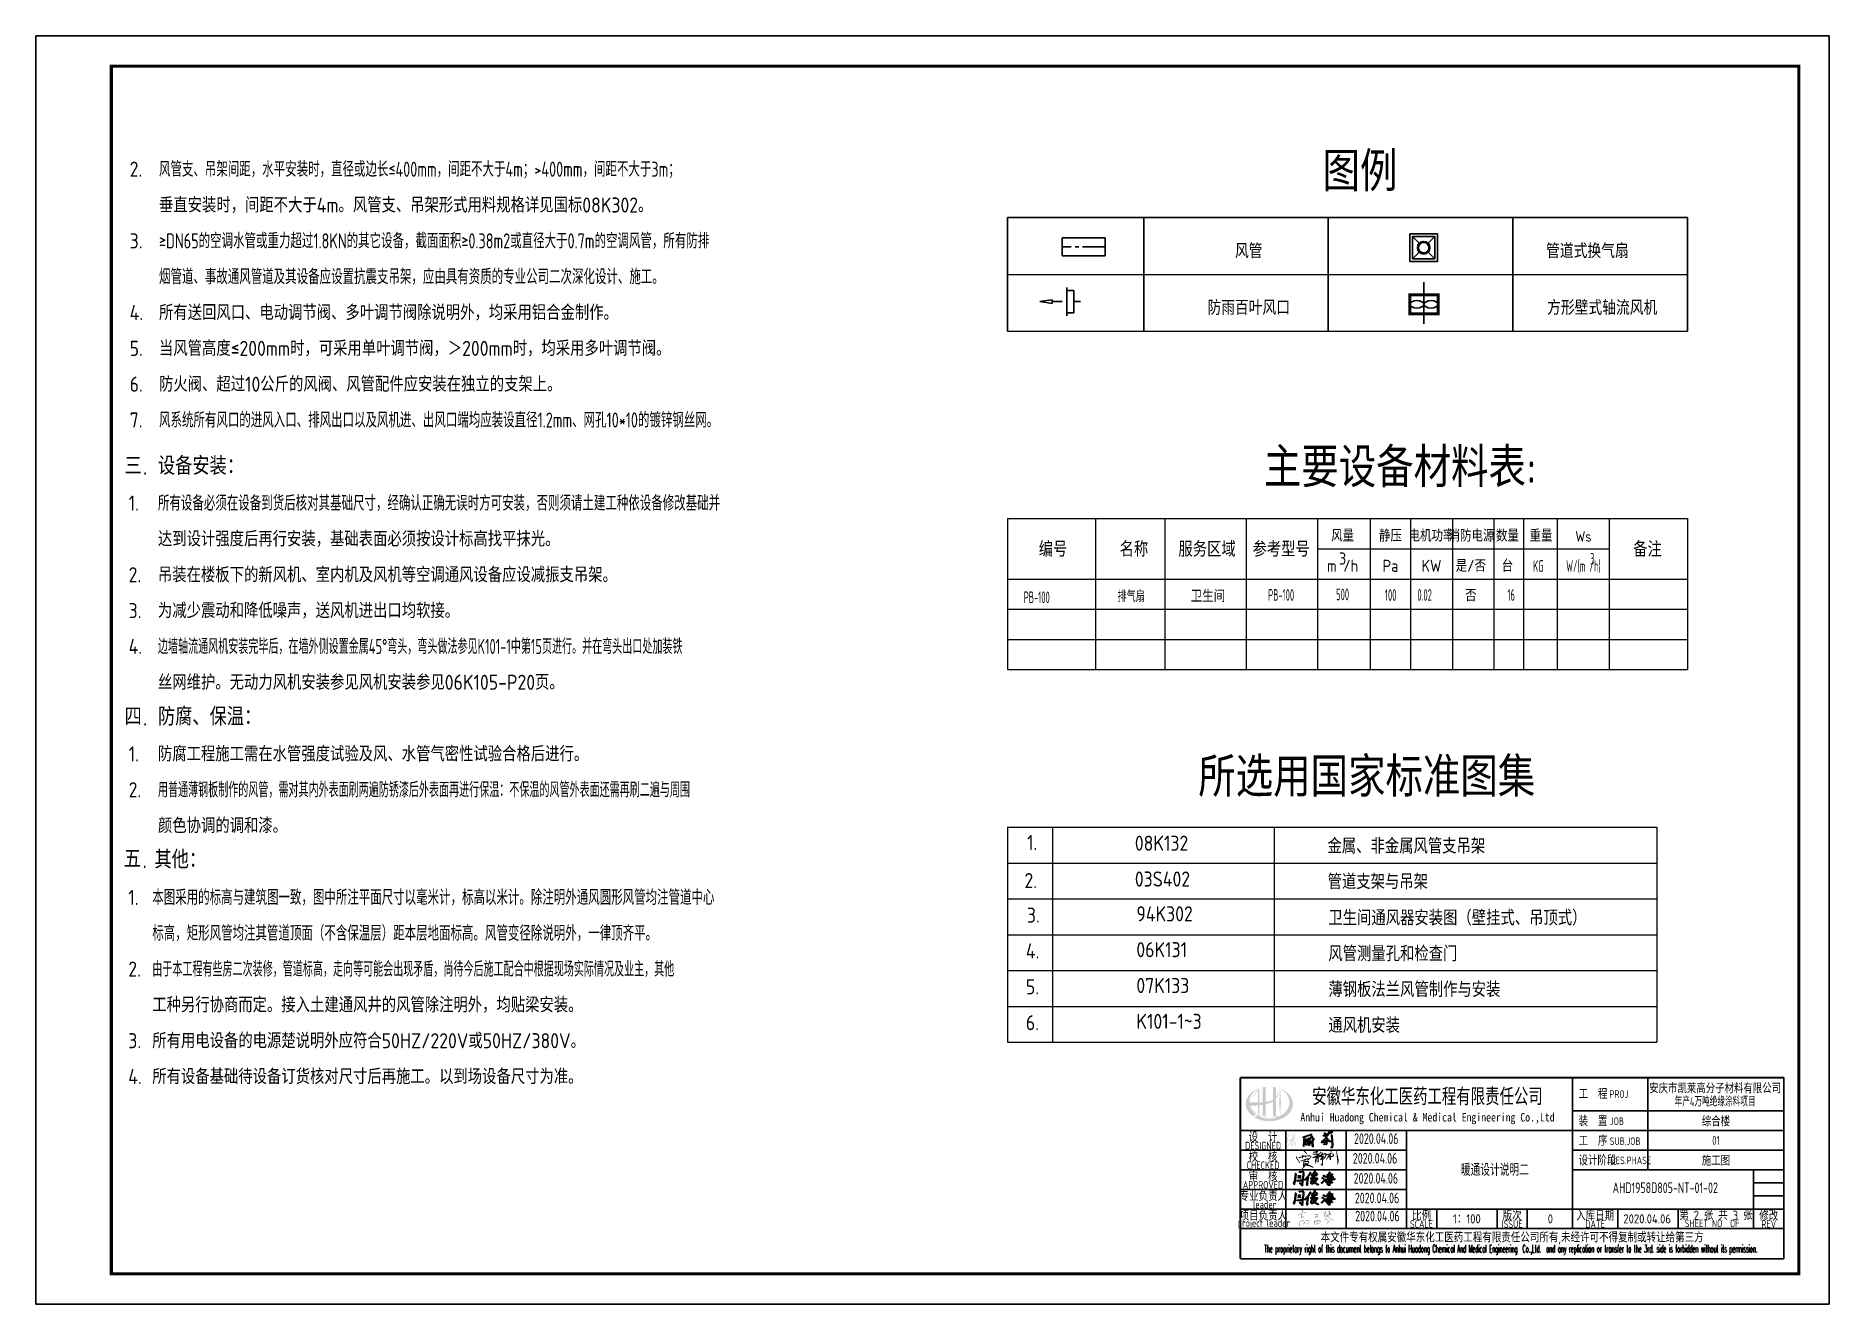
# Model space of a CAD drawing. Extents: x 5188914 to 7068445, y -542675 to 2032183.
# Drawn here: x 5193907 to 5253307, y -363337 to -321337 of the extents above; entities that cross this region are included whole.
import ezdxf
from ezdxf.enums import TextEntityAlignment as Align

# ---------------------------------------------------------------- set-up
doc = ezdxf.new("R2010")
doc.units = 0
doc.header["$LTSCALE"] = 1000
doc.header["$MEASUREMENT"] = 0
doc.linetypes.add('CENTER2', pattern=[1.125, 0.75, -0.125, 0.125, -0.125])
doc.layers.get('0').update_dxf_attribs({"linetype": 'CONTINUOUS'})
for name, color, linetype in [('DIM_SYMB', 3, 'CONTINUOUS'), ('DUCT-回风风口', 7, 'CONTINUOUS'), ('DUCT-送风中心线', 5, 'CENTER2'), ('DUCT-送风管', 4, 'CONTINUOUS'), ('PUB_TEXT', 7, 'CONTINUOUS'), ('TH_TITLE', 7, 'CONTINUOUS')]:
    doc.layers.add(name, color=color, linetype=linetype)
doc.styles.add('AHD_TQ', font='sceie.shx', dxfattribs={"bigfont": 'sceic.shx'})
doc.styles.add('AHD_TQ_S', font='')
doc.styles.add('ECEC_TQ', font='txt_l.shx', dxfattribs={"bigfont": 'hztxt_l.shx'})
doc.styles.add('sceie', font='SCEIE', dxfattribs={"width": 0.75, "bigfont": 'SCEIC'})
doc.styles.get("Standard").update_dxf_attribs({"font": 'SCEIE', "bigfont": 'SCEIC'})
doc.styles.add('TSSD_Rein', font='Tssdeng.shx', dxfattribs={"width": 0.7, "bigfont": 'hztxt.shx'})
doc.styles.get('AHD_TQ_S').set_extended_font_data('SimSun')

msp = doc.modelspace()

# ---------------------------------------------------------------- texts
for s, height, style, width, p in [('安徽华东化工医药工程有限责任公司', 500, 'AHD_TQ_S', 0.7, (5240002.1, -356437.3)), ('安庆市凯莱高分子材料有限公司', 300, 'sceie', 0.8, (5249530.9, -356167.2)), ('Anhui Huadong Chemical & Medical Engineering Co.,Ltd', 280, 'AHD_TQ_S', 0.85, (5240002.1, -357187.3)), ('年产4万吨绝缘涂料项目', 300, 'sceie', 0.65, (5249530.9, -356602.2)), ('综合楼', 300, 'sceie', 0.8, (5249557.2, -357262.3)), ('DESIGNED', 250, 'AHD_TQ', 0.75, (5234557.2, -358087.3)), ('01', 300, 'sceie', 0.8, (5249557.2, -357912.3)), ('CHECKED', 250, 'AHD_TQ', 0.75, (5234557.2, -358737.3)), ('施工图', 300, 'sceie', 0.8, (5249557.2, -358562.3)), ('APPROVED', 250, 'AHD_TQ', 0.75, (5234557.2, -359387.3)), ('leader', 250, 'AHD_TQ', 0.75, (5234609.1, -360037.3)), ('project leader', 250, 'AHD_TQ', 0.75, (5234582.7, -360687.3)), ('SHEET NO  OF  ', 250, 'AHD_TQ', 0.75, (5249557.2, -360662.3)), ('SCALE', 250, 'AHD_TQ', 0.75, (5239807.2, -360687.3)), ('ISSUE', 250, 'AHD_TQ', 0.75, (5242807.2, -360687.3)), ('DATE', 250, 'AHD_TQ', 0.75, (5245557.2, -360687.3)), ('REV', 250, 'AHD_TQ', 0.75, (5251307.2, -360687.3)), ('The proprietary right of this document belongs to Anhui Huadong Chemical And Medical Engineering  Co.,Ltd.  and any replication or transfer to the 3rd. side is forbidden without its permission. ', 250, 'ECEC_TQ', 0.4, (5242807.2, -361537.3))]:
    msp.add_text(s, height=height, dxfattribs=dict(style=style, width=width)).set_placement(p, align=Align.MIDDLE)
at = {"style": 'AHD_TQ'}
for s, p in [('工  程 ', (5245007.2, -356537.3)), ('装  置 ', (5245007.2, -357437.3)), ('工  序 ', (5245007.2, -358087.3))]:
    msp.add_text(s, height=300, dxfattribs=at).set_placement(p)
for s, height, width, p in [('PROJ', 250, 0.75, (5246031.6, -356507.9)), ('JOB', 250, 0.75, (5246049.6, -357404.5)), ('SUB.JOB', 250, 0.75, (5246038, -358067.2)), ('设计阶段', 300, 0.8, (5245007.2, -358737.3)), ('DES.PHASE', 250, 0.75, (5246065.3, -358704))]:
    msp.add_text(s, height=height, dxfattribs=dict(at, width=width)).set_placement(p)
for s, p in [('设  计', (5234557.2, -357787.3)), ('校  核', (5234557.2, -358437.3)), ('审  核', (5234557.2, -359087.3)), ('专业负责人', (5234565.5, -359737.3)), ('项目负责人', (5234565.5, -360387.3)), ('比例', (5239807.2, -360387.3)), ('版次', (5242807.2, -360387.3)), ('入库日期', (5245557.2, -360387.3)), ('第 2 张 共 3 张', (5249557.2, -360362.3)), ('修改', (5251307.2, -360387.3)), ('本文件专有权属安徽华东化工医药工程有限责任公司所有,未经许可不得复制或转让给第三方', (5242807.2, -361137.3))]:
    msp.add_text(s, height=300, dxfattribs=at).set_placement(p, align=Align.MIDDLE)
at = {"style": 'sceie', "width": 0.8}
for tag, p in [('2020.04.06', (5238306.6, -357857.1)), ('2020.04.06', (5238267.5, -358507.7)), ('2020.04.06', (5238293.5, -359171.3)), ('AHD1958D805-NT-01-02', (5247878, -359483.6)), ('2020.04.06', (5238332.6, -359821.9)), ('2020.04.06', (5238345.6, -360420.5))]:
    msp.add_attdef(tag, text='200320-02-040', height=350, dxfattribs=at).set_placement(p, align=Align.MIDDLE)
at = {"lineweight": -3, "style": 'AHD_TQ'}
for tag, text, p in [('1：100', '1:100', (5241307.2, -360512.3)), ('0', '0', (5244074.1, -360512.3))]:
    msp.add_attdef(tag, text=text, height=300, dxfattribs=at).set_placement(p, align=Align.MIDDLE)
at = {"style": 'AHD_TQ'}
for tag, p in [('0', (5244074.1, -360512.3)), ('2020.04.06', (5247279.3, -360512.3))]:
    msp.add_attdef(tag, text='0', height=300, dxfattribs=at).set_placement(p, align=Align.MIDDLE)
at = {"layer": 'DIM_SYMB', "color": 7, "linetype": 'ByBlock', "style": 'TSSD_Rein', "width": 0.7}
msp.add_text('暖通设计说明二', height=400, dxfattribs=at).set_placement((5241107.7, -359089.4))
at = {"layer": 'PUB_TEXT', "lineweight": 0}
for s, height, p in [('2.  ', 500, (5197014.9, -326003.1)), ('图例', 1305.25, (5236527.7, -326486.6)), ('垂直安装时，间距不大于4m。风管支、吊架形式用料规格详见国标08K302。', 500, (5197986, -327189.7)), ('3.  ', 500, (5197014.9, -328376.3)), ('4.  ', 500, (5197014.9, -330749.5)), ('所有送回风口、电动调节阀、多叶调节阀除说明外，均采用铝合金制作。', 500, (5197986, -330749.5)), ('5.  ', 500, (5197014.9, -331936.1)), ('当风管高度≤200mm时，可采用单叶调节阀，＞200mm时，均采用多叶调节阀。', 500, (5197986, -331936.1)), ('6.  ', 500, (5197014.9, -333122.6)), ('防火阀、超过10公斤的风阀、风管配件应安装在独立的支架上。', 500, (5197986, -333122.6)), ('7.  ', 500, (5197014.9, -334309.2)), ('主要设备材料表:', 1305.25, (5234583.5, -336284.1)), ('三', 600, (5196843.8, -335874.3)), ('设备安装：', 600, (5197951.6, -335874.3)), ('.', 600, (5197450.6, -335874.3)), ('1.  ', 500, (5196980.5, -337060.8)), ('达到设计强度后再行安装，基础表面必须按设计标高找平抹光。', 500, (5197951.6, -338247.4)), ('2.  ', 500, (5196980.5, -339434)), ('吊装在楼板下的新风机、室内机及风机等空调通风设备应设减振支吊架。', 500, (5197951.6, -339434)), ('3.  ', 500, (5196980.5, -340620.6)), ('为减少震动和降低噪声，送风机进出口均软接。', 500, (5197951.6, -340620.6)), ('4.  ', 500, (5196980.5, -341807.2)), ('丝网维护。无动力风机安装参见风机安装参见06K105-P20页。', 500, (5197951.6, -342993.8)), ('四', 600, (5196843.8, -344180.4)), ('防腐、保温：', 600, (5197951.6, -344180.4)), ('.', 600, (5197450.6, -344180.4)), ('1.  ', 500, (5196980.5, -345367)), ('防腐工程施工需在水管强度试验及风、水管气密性试验合格后进行。', 500, (5197951.6, -345367)), ('所选用国家标准图集', 1305.25, (5232411.5, -346535.3)), ('2.  ', 500, (5196980.5, -346553.5)), ('颜色协调的调和漆。', 500, (5197951.6, -347740.1)), ('1.', 500, (5226738.7, -348299.4)), ('08K132', 500, (5230309.7, -348322.7)), ('金属、非金属风管支吊架      ', 500, (5236689.8, -348417.4)), ('五', 600, (5196820.8, -348891.3)), ('其他：', 600, (5197836.7, -348911.9)), ('.', 600, (5197437, -348897.6)), ('2.', 500, (5226652.9, -349560.5)), ('03S402', 500, (5230309.7, -349509.3)), ('管道支架与吊架     ', 500, (5236696, -349596.8)), ('1.', 500, (5196969.3, -350118.1)), ('3.', 500, (5226734.7, -350705)), ('94K302', 500, (5230360, -350662.5)), ('卫生间通风器安装图（壁挂式、吊顶式）', 500, (5236719.1, -350796.1)), ('4.', 500, (5226701.1, -351893.5)), ('06K131', 500, (5230360, -351849.1)), ('风管测量孔和检查门', 500, (5236719.1, -351982.7)), ('2.', 500, (5196969.3, -352491.3)), ('5.', 500, (5226701.1, -353080.1)), ('07K133', 500, (5230360, -353035.7)), ('薄钢板法兰风管制作与安装', 500, (5236719.1, -353169.3)), ('工种另行协商而定。接入土建通风井的风管除注明外，均贴梁安装。', 500, (5197763.1, -353677.9)), ('6.', 500, (5226701.1, -354266.7)), ('K101-1~3', 500, (5230360, -354222.3)), ('通风机安装', 500, (5236719.1, -354355.9)), ('3.', 500, (5196969.3, -354864.5)), ('所有用电设备的电源楚说明外应符合50HZ/220V或50HZ/380V。', 500, (5197763.1, -354864.5)), ('4.', 500, (5196969.3, -356051.1)), ('所有设备基础待设备订货核对尺寸后再施工。以到场设备尺寸为准。', 500, (5197763.1, -356051.1))]:
    msp.add_text(s, height=height, dxfattribs=at).set_placement(p)
for s, width, p in [('风管支、吊架间距，水平安装时，直径或边长≤400mm，间距不大于4m；>400mm，间距不大于3m；', 0.8, (5197986, -326003.1)), ('≥DN65的空调水管或重力超过1.8KN的其它设备，截面面积≥0.38m2或直径大于0.7m的空调风管，所有防排', 0.8, (5197986, -328376.3)), ('烟管道、事故通风管道及其设备应设置抗震支吊架，应由具有资质的专业公司二次深化设计、施工。', 0.8, (5197986, -329562.9)), ('风系统所有风口的进风入口、排风出口以及风机进、出风口端均应装设直径1.2mm、网孔10*10的镀锌钢丝网。', 0.8, (5197986, -334309.2)), ('所有设备必须在设备到货后核对其基础尺寸，经确认正确无误时方可安装，否则须请土建工种依设备修改基础并', 0.8, (5197951.6, -337060.8)), ('边墙轴流通风机安装完毕后，在墙外侧设置金属45%%D弯头，弯头做法参见K101-1中第15页进行。并在弯头出口处加装铁', 0.7, (5197951.6, -341807.2)), ('用普通薄钢板制作的风管，需对其内外表面刷两遍防锈漆后外表面再进行保温：不保温的风管外表面还需再刷二遍与周围', 0.7, (5197951.6, -346553.5)), ('本图采用的标高与建筑图一致，图中所注平面尺寸以毫米计，标高以米计。除注明外通风圆形风管均注管道中心', 0.8, (5197763.1, -350118.1)), ('标高，矩形风管均注其管道顶面（不含保温层）距本层地面标高。风管变径除说明外，一律顶齐平。', 0.8, (5197763.1, -351304.7)), ('由于本工程有些房二次装修，管道标高，走向等可能会出现矛盾，尚待今后施工配合中根据现场实际情况及业主，其他', 0.7, (5197763.1, -352491.3))]:
    msp.add_text(s, height=500, dxfattribs=dict(at, width=width)).set_placement(p)
for s, height, p in [('风管', 480, (5234081.8, -328698.9)), ('管道式换气扇', 480, (5245300.3, -328698.9)), ('防雨百叶风口', 480, (5234081.8, -330578.4)), ('方形壁式轴流风机', 480, (5245790.7, -330578.4)), ('风量', 400, (5237191.4, -338087.1)), ('静压', 400, (5238777.5, -338087.1)), ('电机功率', 400, (5240135.8, -338087.1)), ('消防电源', 400, (5241462.3, -338087.1)), ('数量', 400, (5242651.2, -338087.1)), ('重量', 400, (5243762.7, -338087.1)), ('Ws', 350, (5245168.7, -338087.1)), ('编号', 500, (5227602.1, -338587.1)), ('名称', 500, (5230279.8, -338587.1)), ('服务区域', 500, (5232701.7, -338587.1)), ('参考型号', 500, (5235155.3, -338587.1)), ('3', 400, (5237191.4, -338845.4)), ('备注', 500, (5247290.3, -338587.1)), ('m /h', 400, (5237191.4, -339087.1)), ('Pa', 400, (5238777.5, -339087.1)), ('KW', 400, (5240135.8, -339087.1)), ('是/否', 400, (5241438, -339087.1)), ('台', 400, (5242651.2, -339087.1)), ('卫生间', 400, (5232730.6, -340087.1)), ('否', 400, (5241438, -340063.7))]:
    msp.add_text(s, height=height, dxfattribs=at).set_placement(p, align=Align.CENTER)
at = {"layer": 'PUB_TEXT', "width": 0.6}
for s, height, p in [('3', 385.8, (5245460.7, -338845.4)), ('KG', 385.82, (5243674, -339087.1)), ('W/(m /h)', 385.82, (5245168.7, -339087.1)), ('排气扇', 385.82, (5230187.1, -340087.1)), ('PB-100', 385.82, (5235155.3, -340044.7)), ('500', 385.82, (5237191.4, -340027.6))]:
    msp.add_text(s, height=height, dxfattribs=at).set_placement(p, align=Align.CENTER)
for s, p in [('PB-100', (5226629.9, -340122.2)), ('100', (5238593.4, -340048.4)), ('0.02', (5239669.8, -340044.7)), ('16', (5242651.2, -340044.7))]:
    msp.add_text(s, height=385.82, dxfattribs=at).set_placement(p)

# ---------------------------------------------------------------- blocks, each defined once
blk = doc.blocks.new('$风口$00000098')
for p, q in [((0, 0), (-100, 0)), ((0, 200), (100, 200)), ((0, -200), (0, 200)), ((100, 250), (100, -250)), ((172, 0), (315, 0)), ((315, 31), (500, 0)), ((315, 31), (315, -31)), ((315, -31), (500, 0)), ((100, -200), (0, -200))]:
    blk.add_line(p, q)
blk = doc.blocks.new('A$C744C32FA')
at = {"const_width": 30}
for points in [[(-2326, 582), (-2064, 692), (-1816, 796), (-1490, 848), (-1270, 844)], [(-1936, 1093), (-1737, 1077), (-1648, 1041), (-1810, 905)], [(-1731, 663), (-1881, 583), (-1870, 98)], [(-1827, 396), (-1624, 407), (-1683, 178), (-1785, 172)], [(-164, 18), (-164, 609), (181, 609), (259, 574), (264, 359)], [(-164, 314), (-7, 353), (104, 403)], [(-134, 116), (-29, 188), (93, 237), (170, 221), (209, 331), (264, 359)], [(942, 898), (1107, 926), (1169, 977), (1294, 1000)], [(948, 580), (1073, 676), (1203, 739), (1357, 744), (1391, 773)], [(1507, 561), (1490, 391), (1400, 274), (1309, 157), (1214, 34), (1126, -80), (1076, -119)], [(1096, 313), (1232, 433), (1357, 563), (1402, 586)], [(1192, 881), (1164, 478), (1155, 349)], [(1369, -2), (1421, -24), (1477, -51)], [(1510, 451), (1603, 321), (1697, 211), (1854, 88), (1967, -1), (2044, -62), (2137, -96), (2323, -163), (2364, -162), (2404, -149), (2384, -156)], [(1530, 654), (1647, 720), (1785, 749), (1891, 785), (2007, 796)], [(1541, 978), (1734, 989), (1818, 1000), (1872, 989)], [(1603, 465), (1698, 528), (1794, 557), (1966, 568), (2003, 590)], [(1706, 987), (1698, 528)], [(-2108, -913), (-2158, -364), (-1863, -238), (-1491, -154), (-1069, -179), (-858, -255), (-909, -331), (-1198, -765)], [(-1677, -676), (-1677, -347)], [(-1677, -415), (-1452, -396), (-1441, -504), (-1677, -676)], [(-238, -177), (-238, -696)], [(-193, -327), (-59, -250), (154, -178), (450, -162), (558, -210), (534, -366), (450, -489), (346, -609)], [(-47, -485), (45, -414), (178, -350), (322, -338)], [(-3, -681), (142, -597), (326, -529), (398, -549)], [(1332, -239), (1431, -185), (1526, -163), (1671, -155), (1722, -174), (1703, -260), (1445, -564)]]:
    blk.add_lwpolyline(points, dxfattribs=at)

# ---------------------------------------------------------------- hatches: boundary and pattern name
h = msp.add_hatch(color=256)
edge = h.paths.add_edge_path()
edge.add_spline(control_points=[(5234643.7, -356715.7), (5234649.8, -356714.3), (5234655.9, -356712.9), (5234705, -356701), (5234747.6, -356688), (5234822.6, -356656.9), (5234855.5, -356639.9), (5234886.4, -356619.3)], knot_values=[61.629012, 61.629012, 61.629012, 61.629012, 63.3304306, 63.3304306, 75.3536336, 75.3536336, 85.3986489, 85.3986489, 85.3986489, 85.3986489], degree=3, periodic=0)
edge.add_line((5234886.4, -356619.3), (5234886.4, -357129.5))
edge.add_spline(control_points=[(5234886.4, -357129.5), (5234903.5, -357126.8), (5234920.5, -357123.5), (5234955.3, -357115.4), (5234973, -357110.6), (5234990.4, -357105.1)], knot_values=[4.9084564, 4.9084564, 4.9084564, 4.9084564, 4.9928212, 4.9928212, 5.0830337, 5.0830337, 5.0830337, 5.0830337], degree=3, periodic=0)
edge.add_line((5234990.4, -357105.1), (5234990.4, -356523.7))
edge.add_spline(control_points=[(5234990.4, -356523.7), (5234999, -356512.7), (5235007.2, -356501.4), (5235033.3, -356461.7), (5235049, -356431.8), (5235078.2, -356359), (5235089.4, -356315.2), (5235094.1, -356269.9), (5235094.3, -356268.6), (5235094.4, -356267.3)], knot_values=[97.9917441, 97.9917441, 97.9917441, 97.9917441, 101.6421898, 101.6421898, 110.3379755, 110.3379755, 121.9343221, 121.9343221, 122.2706915, 122.2706915, 122.2706915, 122.2706915], degree=3, periodic=0)
edge.add_line((5235094.4, -356267.3), (5235094.4, -356196.9))
edge.add_spline(control_points=[(5235094.4, -356196.9), (5235094.3, -356204.6), (5235093.9, -356212.2), (5235093.4, -356219.9)], knot_values=[126.194075, 126.194075, 126.194075, 126.194075, 128.3967624, 128.3967624, 128.3967624, 128.3967624], degree=3, periodic=0)
edge.add_spline(control_points=[(5235093.4, -356219.9), (5235092.9, -356226.1), (5235092.3, -356232.3), (5235091.5, -356238.5)], knot_values=[124.4170495, 124.4170495, 124.4170495, 124.4170495, 126.194075, 126.194075, 126.194075, 126.194075], degree=3, periodic=0)
edge.add_spline(control_points=[(5235091.5, -356238.5), (5235090.4, -356247.7), (5235088.9, -356256.8), (5235087.1, -356265.9)], knot_values=[121.8052898, 121.8052898, 121.8052898, 121.8052898, 124.4170495, 124.4170495, 124.4170495, 124.4170495], degree=3, periodic=0)
edge.add_spline(control_points=[(5235087.1, -356265.9), (5235084.7, -356278.1), (5235081.8, -356290.2), (5235078.3, -356302.2)], knot_values=[118.3157402, 118.3157402, 118.3157402, 118.3157402, 121.8052898, 121.8052898, 121.8052898, 121.8052898], degree=3, periodic=0)
edge.add_spline(control_points=[(5235078.3, -356302.2), (5235074.8, -356314.3), (5235070.7, -356326.3), (5235066.2, -356338.2)], knot_values=[114.7959879, 114.7959879, 114.7959879, 114.7959879, 118.3157402, 118.3157402, 118.3157402, 118.3157402], degree=3, periodic=0)
edge.add_spline(control_points=[(5235066.2, -356338.2), (5235061.7, -356349.9), (5235056.7, -356361.4), (5235051.3, -356372.8)], knot_values=[111.3296409, 111.3296409, 111.3296409, 111.3296409, 114.7959879, 114.7959879, 114.7959879, 114.7959879], degree=3, periodic=0)
edge.add_spline(control_points=[(5235051.3, -356372.8), (5235045.8, -356384.3), (5235039.8, -356395.7), (5235033.3, -356406.7)], knot_values=[107.7952896, 107.7952896, 107.7952896, 107.7952896, 111.3296409, 111.3296409, 111.3296409, 111.3296409], degree=3, periodic=0)
edge.add_spline(control_points=[(5235033.3, -356406.7), (5235027, -356417.6), (5235020.3, -356428.1), (5235013.2, -356438.4)], knot_values=[104.3435789, 104.3435789, 104.3435789, 104.3435789, 107.7952896, 107.7952896, 107.7952896, 107.7952896], degree=3, periodic=0)
edge.add_spline(control_points=[(5235013.2, -356438.4), (5235005.9, -356448.8), (5234998.3, -356458.8), (5234990.4, -356468.5)], knot_values=[100.8506997, 100.8506997, 100.8506997, 100.8506997, 104.3435789, 104.3435789, 104.3435789, 104.3435789], degree=3, periodic=0)
edge.add_line((5234990.4, -356468.5), (5234990.4, -356159.2))
edge.add_spline(control_points=[(5234990.4, -356159.2), (5234956.3, -356151.7), (5234921.5, -356145.8), (5234886.4, -356141.7)], knot_values=[4.4239994, 4.4239994, 4.4239994, 4.4239994, 4.5587406, 4.5587406, 4.5587406, 4.5587406], degree=3, periodic=0)
edge.add_line((5234886.4, -356141.7), (5234886.4, -356559.8))
edge.add_spline(control_points=[(5234886.4, -356559.8), (5234814.4, -356604.4), (5234730.2, -356627.6), (5234643.7, -356640.6)], knot_values=[63.2462151, 63.2462151, 63.2462151, 63.2462151, 87.6891235, 87.6891235, 87.6891235, 87.6891235], degree=3, periodic=0)
edge.add_line((5234643.7, -356640.6), (5234643.7, -356141.7))
edge.add_spline(control_points=[(5234643.7, -356141.7), (5234608.5, -356145.8), (5234573.8, -356151.7), (5234539.7, -356159.2)], knot_values=[4.8660382, 4.8660382, 4.8660382, 4.8660382, 5.0007773, 5.0007773, 5.0007773, 5.0007773], degree=3, periodic=0)
edge.add_line((5234539.7, -356159.2), (5234539.7, -356652.1))
edge.add_spline(control_points=[(5234539.7, -356652.1), (5234538, -356652.2), (5234503.1, -356654.8), (5234468.5, -356656.6), (5234435.7, -356657.6)], knot_values=[43.6573559, 43.6573559, 43.6573559, 43.6573559, 44.1342527, 53.4970917, 53.4970917, 53.4970917, 53.4970917], degree=3, periodic=0)
edge.add_line((5234435.7, -356657.6), (5234435.7, -356188.5))
edge.add_spline(control_points=[(5234435.7, -356188.5), (5234418.7, -356194.3), (5234401.9, -356200.6), (5234385.5, -356207.4)], knot_values=[5.1415698, 5.1415698, 5.1415698, 5.1415698, 5.2129208, 5.2129208, 5.2129208, 5.2129208], degree=3, periodic=0)
edge.add_spline(control_points=[(5234385.5, -356207.4), (5234378.6, -356210.2), (5234371.8, -356213.1), (5234339.5, -356227.3), (5234315, -356239.5), (5234291.5, -356252.7)], knot_values=[5.2129208, 5.2129208, 5.2129208, 5.2129208, 5.2429596, 5.2429596, 5.3556227, 5.3556227, 5.3556227, 5.3556227], degree=3, periodic=0)
edge.add_spline(control_points=[(5234291.5, -356252.7), (5234276.6, -356261.1), (5234262.2, -356269.8), (5234248.2, -356278.9)], knot_values=[5.3556227, 5.3556227, 5.3556227, 5.3556227, 5.4269737, 5.4269737, 5.4269737, 5.4269737], degree=3, periodic=0)
edge.add_spline(control_points=[(5234248.2, -356278.9), (5234240.8, -356283.8), (5234233.5, -356288.7), (5234220, -356298.2), (5234213.8, -356302.7), (5234207.6, -356307.3)], knot_values=[5.4269737, 5.4269737, 5.4269737, 5.4269737, 5.4647645, 5.4647645, 5.4983247, 5.4983247, 5.4983247, 5.4983247], degree=3, periodic=0)
edge.add_spline(control_points=[(5234207.6, -356307.3), (5234181.6, -356326.9), (5234157.5, -356347.7), (5234135.6, -356369.7)], knot_values=[5.4983247, 5.4983247, 5.4983247, 5.4983247, 5.6410266, 5.6410266, 5.6410266, 5.6410266], degree=3, periodic=0)
edge.add_spline(control_points=[(5234135.6, -356369.7), (5234128.6, -356376.7), (5234121.9, -356383.8), (5234101.4, -356406.4), (5234088.5, -356422.2), (5234076.7, -356438.4)], knot_values=[5.6410266, 5.6410266, 5.6410266, 5.6410266, 5.6865694, 5.6865694, 5.7837285, 5.7837285, 5.7837285, 5.7837285], degree=3, periodic=0)
edge.add_spline(control_points=[(5234076.7, -356438.4), (5234061.6, -356459.2), (5234048.3, -356480.6), (5234035.2, -356505.6), (5234033.6, -356508.7), (5234032, -356511.9)], knot_values=[5.7837285, 5.7837285, 5.7837285, 5.7837285, 5.9083744, 5.9083744, 5.9264305, 5.9264305, 5.9264305, 5.9264305], degree=3, periodic=0)
edge.add_spline(control_points=[(5234032, -356511.9), (5234019.5, -356537), (5234009.5, -356562.7), (5234002, -356588.6)], knot_values=[5.9264305, 5.9264305, 5.9264305, 5.9264305, 6.0691324, 6.0691324, 6.0691324, 6.0691324], degree=3, periodic=0)
edge.add_spline(control_points=[(5234002, -356588.6), (5233998.8, -356599.7), (5233996, -356610.9), (5233990.6, -356637), (5233988.4, -356652.1), (5233986.9, -356667.1)], knot_values=[6.0691324, 6.0691324, 6.0691324, 6.0691324, 6.1301793, 6.1301793, 6.2118343, 6.2118343, 6.2118343, 6.2118343], degree=3, periodic=0)
edge.add_spline(control_points=[(5233986.9, -356667.1), (5233985.7, -356680.3), (5233985, -356693.5), (5233985, -356706.7)], knot_values=[6.2118343, 6.2118343, 6.2118343, 6.2118343, 6.2831853, 6.2831853, 6.2831853, 6.2831853], degree=3, periodic=0)
edge.add_spline(control_points=[(5233985, -356706.7), (5233985, -356716), (5233985.4, -356725.4), (5233986, -356734.7)], knot_values=[6.2831853, 6.2831853, 6.2831853, 6.2831853, 6.3336547, 6.3336547, 6.3336547, 6.3336547], degree=3, periodic=0)
edge.add_spline(control_points=[(5233986, -356734.7), (5233987.2, -356753.3), (5233989.8, -356771.9), (5233993.5, -356790.5)], knot_values=[6.3336547, 6.3336547, 6.3336547, 6.3336547, 6.4345936, 6.4345936, 6.4345936, 6.4345936], degree=3, periodic=0)
edge.add_spline(control_points=[(5233993.5, -356790.5), (5233993.8, -356791.7), (5233994, -356792.9), (5233998, -356811.4), (5234002.7, -356828.6), (5234008.6, -356845.6)], knot_values=[6.4345936, 6.4345936, 6.4345936, 6.4345936, 6.4412784, 6.4412784, 6.5355325, 6.5355325, 6.5355325, 6.5355325], degree=3, periodic=0)
edge.add_spline(control_points=[(5234008.6, -356845.6), (5234014.8, -356863.8), (5234022.3, -356881.9), (5234031.1, -356899.7)], knot_values=[6.5355325, 6.5355325, 6.5355325, 6.5355325, 6.6364714, 6.6364714, 6.6364714, 6.6364714], degree=3, periodic=0)
edge.add_spline(control_points=[(5234031.1, -356899.7), (5234033.3, -356904.1), (5234035.6, -356908.6), (5234044.9, -356926.2), (5234052.6, -356939.3), (5234061, -356952.1)], knot_values=[6.6364714, 6.6364714, 6.6364714, 6.6364714, 6.6618943, 6.6618943, 6.7374102, 6.7374102, 6.7374102, 6.7374102], degree=3, periodic=0)
edge.add_spline(control_points=[(5234061, -356952.1), (5234072.2, -356969.3), (5234084.5, -356986.1), (5234098.1, -357002.5)], knot_values=[6.7374102, 6.7374102, 6.7374102, 6.7374102, 6.8383491, 6.8383491, 6.8383491, 6.8383491], degree=3, periodic=0)
edge.add_spline(control_points=[(5234098.1, -357002.5), (5234104, -357009.6), (5234110.1, -357016.7), (5234124.7, -357032.6), (5234133.2, -357041.5), (5234142.1, -357050.1)], knot_values=[6.8383491, 6.8383491, 6.8383491, 6.8383491, 6.8825101, 6.8825101, 6.939288, 6.939288, 6.939288, 6.939288], degree=3, periodic=0)
edge.add_spline(control_points=[(5234142.1, -357050.1), (5234157.9, -357065.5), (5234174.7, -357080.3), (5234192.6, -357094.5)], knot_values=[6.939288, 6.939288, 6.939288, 6.939288, 7.0402268, 7.0402268, 7.0402268, 7.0402268], degree=3, periodic=0)
edge.add_spline(control_points=[(5234192.6, -357094.5), (5234201.6, -357101.6), (5234210.8, -357108.6), (5234220.2, -357115.3)], knot_values=[7.0402268, 7.0402268, 7.0402268, 7.0402268, 7.0906963, 7.0906963, 7.0906963, 7.0906963], degree=3, periodic=0)
edge.add_line((5234220.2, -357115.3), (5234311.4, -357047))
edge.add_ellipse((5234765, -356654.7), major_axis=(665, 0), ratio=0.8066765, start_angle=192.819011, end_angle=226.985326, ccw=False)
edge.add_spline(control_points=[(5234116.6, -356773.7), (5234140.6, -356772.2), (5234164.7, -356770.8), (5234253.4, -356765.3), (5234318.2, -356760.9), (5234383.7, -356754.6)], knot_values=[11.3982633, 11.3982633, 11.3982633, 11.3982633, 18.4072897, 18.4072897, 37.1809397, 37.1809397, 37.1809397, 37.1809397], degree=3, periodic=0)
edge.add_line((5234383.7, -356754.6), (5234383.7, -357033.7))
edge.add_spline(control_points=[(5234383.7, -357033.7), (5234387.3, -357035.9), (5234390.9, -357038.1), (5234407.8, -357048.3), (5234421.6, -357055.9), (5234435.7, -357063.1)], knot_values=[4.0499446, 4.0499446, 4.0499446, 4.0499446, 4.0720206, 4.0720206, 4.153257, 4.153257, 4.153257, 4.153257], degree=3, periodic=0)
edge.add_line((5234435.7, -357063.1), (5234435.7, -356749.2))
edge.add_spline(control_points=[(5234435.7, -356749.2), (5234467.9, -356745.5), (5234500.3, -356741.3), (5234535.1, -356735.9), (5234537.4, -356735.5), (5234539.7, -356735.2)], knot_values=[42.1350086, 42.1350086, 42.1350086, 42.1350086, 51.3072277, 51.3072277, 51.9485742, 51.9485742, 51.9485742, 51.9485742], degree=3, periodic=0)
edge.add_line((5234539.7, -356735.2), (5234539.7, -357105.1))
edge.add_spline(control_points=[(5234539.7, -357105.1), (5234573.3, -357115.7), (5234608.2, -357123.9), (5234643.7, -357129.5)], knot_values=[4.3417397, 4.3417397, 4.3417397, 4.3417397, 4.5163155, 4.5163155, 4.5163155, 4.5163155], degree=3, periodic=0)
edge.add_line((5234643.7, -357129.5), (5234643.7, -356715.7))
edge = h.paths.add_edge_path(flags=16)
edge.add_ellipse((5234765, -356654.7), major_axis=(665, 0), ratio=0.8066765, start_angle=124.987462, end_angle=179.998983, ccw=False)
edge.add_line((5234383.7, -356215.2), (5234383.7, -356658.8))
edge.add_spline(control_points=[(5234383.7, -356658.8), (5234288.4, -356660.1), (5234194.4, -356657.1), (5234100, -356654.7)], knot_values=[11.2737302, 11.2737302, 11.2737302, 11.2737302, 38.6875129, 38.6875129, 38.6875129, 38.6875129], degree=3, periodic=0)
edge = h.paths.add_edge_path()
edge.add_spline(control_points=[(5234266.2, -357145.8), (5234297.3, -357164.8), (5234330.4, -357182.1), (5234415, -357219.3), (5234468.3, -357237.2), (5234579, -357263.7), (5234636.5, -357272.5), (5234752.6, -357280.2), (5234811.3, -357279.3), (5234926.9, -357267.8), (5234983.7, -357257.3), (5235092.8, -357227.2), (5235144.9, -357207.7), (5235241.8, -357160.8), (5235286.6, -357133.5), (5235366.5, -357072.5), (5235401.7, -357039), (5235461, -356967.5), (5235485.2, -356929.6), (5235521.5, -356851.5), (5235533.8, -356811.3), (5235546.4, -356730.1), (5235546.7, -356689.1), (5235535.2, -356607.6), (5235523.4, -356567.1), (5235487.8, -356488.4), (5235464, -356450.2), (5235405.2, -356378), (5235370.1, -356344), (5235290.3, -356282.4), (5235245.6, -356254.7), (5235164.4, -356214.9), (5235130, -356200.7), (5235094.4, -356188.5)], knot_values=[0.8864206, 0.8864206, 0.8864206, 0.8864206, 1.0405566, 1.0405566, 1.2611724, 1.2611724, 1.4817883, 1.4817883, 1.7024042, 1.7024042, 1.9230201, 1.9230201, 2.1436359, 2.1436359, 2.3642518, 2.3642518, 2.5848677, 2.5848677, 2.8054836, 2.8054836, 3.0260994, 3.0260994, 3.2467153, 3.2467153, 3.4685202, 3.4685202, 3.6903251, 3.6903251, 3.9121301, 3.9121301, 4.133935, 4.133935, 4.2832086, 4.2832086, 4.2832086, 4.2832086], degree=3, periodic=0)
edge.add_line((5235094.4, -356188.5), (5235094.4, -356188.5))
edge.add_spline(control_points=[(5235094.4, -356188.6), (5235094.4, -356191.4), (5235094.4, -356194.1), (5235094.4, -356196.9)], knot_values=[128.3967624, 128.3967624, 128.3967624, 128.3967624, 129.1921934, 129.1921934, 129.1921934, 129.1921934], degree=3, periodic=0)
edge.add_line((5235094.4, -356196.9), (5235094.4, -357120.8))
edge.add_ellipse((5234765, -356654.7), major_axis=(665, 0), ratio=0.8066765, start_angle=232.105419, end_angle=299.683338, ccw=False)
edge.add_line((5234356.6, -357078.1), (5234266.2, -357145.8))
edge = h.paths.add_edge_path(flags=16)
edge.add_ellipse((5234765, -356654.7), major_axis=(665, 0), ratio=0.8066765, start_angle=304.987462, end_angle=415.012105, ccw=False)
edge.add_line((5235146.4, -357094.2), (5235146.4, -356215.2))
at = {"linetype": 'Continuous'}
h = msp.add_hatch(color=0, dxfattribs=at)
h.paths.add_polyline_path([(5235422.2, -357748.1), (5235422.2, -357718.1), (5235372.2, -357723.1), (5235352.2, -357708.1), (5235337.2, -357708.1), (5235327.2, -357728.1), (5235402.2, -357743.1), (5235367.2, -357808.1), (5235307.2, -357883.1), (5235307.2, -357893.1), (5235322.2, -357893.1), (5235372.2, -357853.1), (5235382.2, -357858.1), (5235382.2, -357873.1), (5235367.2, -357908.1), (5235307.2, -357993.1), (5235322.2, -357998.1), (5235362.2, -357963.1), (5235422.2, -357933.1), (5235457.2, -357928.1), (5235472.2, -357943.1), (5235467.2, -357973.1), (5235422.2, -358048.1), (5235367.2, -358108.1), (5235337.2, -358118.1), (5235337.2, -358128.1), (5235347.2, -358133.1), (5235372.2, -358123.1), (5235417.2, -358078.1), (5235482.2, -357983.1), (5235497.2, -357938.1), (5235522.2, -357923.1), (5235532.2, -357928.1), (5235532.2, -357948.1), (5235492.2, -358108.1), (5235507.2, -358113.1), (5235517.2, -358103.1), (5235542.2, -358023.1), (5235572.2, -357978.1), (5235597.2, -357968.1), (5235612.2, -357988.1), (5235617.2, -358078.1), (5235637.2, -358088.1), (5235632.2, -357988.1), (5235612.2, -357958.1), (5235577.2, -357958.1), (5235557.2, -357978.1), (5235542.2, -358013.1), (5235532.2, -358013.1), (5235552.2, -357903.1), (5235632.2, -357848.1), (5235637.2, -357838.1), (5235627.2, -357833.1), (5235607.2, -357843.1), (5235562.2, -357878.1), (5235562.2, -357848.1), (5235592.2, -357813.1), (5235622.2, -357753.1), (5235627.2, -357723.1), (5235617.2, -357713.1), (5235592.2, -357708.1), (5235592.2, -357718.1), (5235607.2, -357728.1), (5235607.2, -357743.1), (5235582.2, -357798.1), (5235562.2, -357818.1), (5235552.2, -357743.1), (5235517.2, -357723.1), (5235482.2, -357728.1), (5235482.2, -357743.1), (5235487.2, -357733.1), (5235492.2, -357743.1), (5235512.2, -357738.1), (5235537.2, -357758.1), (5235542.2, -357848.1), (5235482.2, -357908.1), (5235452.2, -357908.1), (5235372.2, -357943.1), (5235367.2, -357938.1), (5235397.2, -357873.1), (5235397.2, -357838.1), (5235372.2, -357838.1), (5235367.2, -357828.1), (5235387.2, -357808.1), (5235407.2, -357763.1)])
h.paths.add_polyline_path([(5236007.2, -357773.1), (5236107.2, -357743.1), (5236122.2, -357748.1), (5236112.2, -357758.1), (5236122.2, -357758.1), (5236147.2, -357738.1), (5236172.2, -357733.1), (5236172.2, -357718.1), (5236142.2, -357718.1), (5236092.2, -357738.1), (5236072.2, -357738.1), (5235882.2, -357813.1), (5235887.2, -357828.1), (5235897.2, -357828.1)])
h.paths.add_polyline_path([(5235942.2, -357913.1), (5235967.2, -357888.1), (5235982.2, -357888.1), (5235997.2, -357903.1), (5235992.2, -357933.1), (5235967.2, -357988.1), (5235967.2, -358038.1), (5235987.2, -358068.1), (5236007.2, -358058.1), (5236027.2, -358018.1), (5236032.2, -357938.1), (5236022.2, -357903.1), (5236067.2, -357858.1), (5236082.2, -357868.1), (5236087.2, -357928.1), (5236072.2, -358078.1), (5236092.2, -358083.1), (5236102.2, -358038.1), (5236107.2, -357888.1), (5236137.2, -357828.1), (5236157.2, -357808.1), (5236182.2, -357808.1), (5236192.2, -357828.1), (5236192.2, -357908.1), (5236142.2, -357968.1), (5236132.2, -358003.1), (5236152.2, -357998.1), (5236152.2, -357983.1), (5236177.2, -357948.1), (5236187.2, -357953.1), (5236187.2, -358108.1), (5236202.2, -358123.1), (5236217.2, -358118.1), (5236217.2, -358078.1), (5236207.2, -358013.1), (5236207.2, -357928.1), (5236222.2, -357898.1), (5236257.2, -357868.1), (5236242.2, -357878.1), (5236212.2, -357878.1), (5236207.2, -357803.1), (5236192.2, -357793.1), (5236147.2, -357798.1), (5236102.2, -357868.1), (5236082.2, -357843.1), (5236052.2, -357848.1), (5236012.2, -357888.1), (5235987.2, -357873.1), (5235957.2, -357878.1), (5235932.2, -357913.1), (5235927.2, -357878.1), (5235912.2, -357878.1), (5235912.2, -357883.1), (5235912.2, -357968.1), (5235897.2, -358058.1), (5235897.2, -358108.1), (5235912.2, -358108.1), (5235927.2, -357968.1)])
h.paths.add_polyline_path([(5236657.2, -357723.1), (5236692.2, -357713.1), (5236697.2, -357718.1), (5236677.2, -357753.1), (5236687.2, -357748.1), (5236747.2, -357688.1), (5236867.2, -357648.1), (5236872.2, -357638.1), (5236852.2, -357633.1), (5236842.2, -357643.1), (5236807.2, -357648.1), (5236752.2, -357673.1), (5236742.2, -357663.1), (5236762.2, -357623.1), (5236762.2, -357608.1), (5236752.2, -357603.1), (5236717.2, -357683.1), (5236637.2, -357723.1), (5236622.2, -357718.1), (5236612.2, -357673.1), (5236597.2, -357668.1), (5236597.2, -357703.1), (5236607.2, -357733.1), (5236542.2, -357763.1), (5236572.2, -357768.1), (5236582.2, -357758.1), (5236607.2, -357753.1), (5236627.2, -357783.1), (5236662.2, -357793.1), (5236617.2, -357843.1), (5236612.2, -357858.1), (5236497.2, -357963.1), (5236492.2, -357983.1), (5236532.2, -357988.1), (5236582.2, -357963.1), (5236637.2, -357923.1), (5236647.2, -357933.1), (5236647.2, -357963.1), (5236572.2, -358043.1), (5236572.2, -358053.1), (5236602.2, -358043.1), (5236657.2, -358048.1), (5236667.2, -358038.1), (5236667.2, -357968.1), (5236722.2, -357928.1), (5236747.2, -357928.1), (5236757.2, -357938.1), (5236757.2, -357958.1), (5236772.2, -357958.1), (5236782.2, -357938.1), (5236767.2, -357913.1), (5236707.2, -357918.1), (5236682.2, -357938.1), (5236667.2, -357938.1), (5236662.2, -357918.1), (5236707.2, -357888.1), (5236702.2, -357863.1), (5236692.2, -357853.1), (5236692.2, -357878.1), (5236682.2, -357888.1), (5236667.2, -357883.1), (5236667.2, -357848.1), (5236682.2, -357843.1), (5236662.2, -357818.1), (5236672.2, -357808.1), (5236672.2, -357793.1), (5236662.2, -357788.1), (5236667.2, -357773.1), (5236647.2, -357778.1), (5236627.2, -357748.1)])
h.paths.add_polyline_path([(5236847.2, -357793.1), (5236837.2, -357768.1), (5236842.2, -357743.1), (5236827.2, -357728.1), (5236822.2, -357773.1), (5236842.2, -357913.1), (5236837.2, -357963.1), (5236847.2, -358013.1), (5236847.2, -358123.1), (5236837.2, -358133.1), (5236802.2, -358138.1), (5236812.2, -358148.1), (5236862.2, -358148.1), (5236867.2, -358088.1), (5236867.2, -358053.1)])
h = msp.add_hatch(color=0)
h.dxf.hatch_style = 1
h.paths.add_polyline_path([(5235697, -358517.7), (5235673, -358445.7), (5235661, -358433.7), (5235649, -358493.7), (5235769, -358673.7), (5235781, -358649.7)])
h.paths.add_polyline_path([(5235841, -358469.7), (5235841, -358493.7), (5235877, -358517.7), (5235877, -358469.7), (5235949, -358445.7), (5235949, -358493.7), (5235985, -358445.7), (5236117, -358445.7), (5236117, -358481.7), (5235995.2, -358581.3), (5236057, -358577.7), (5236165, -358457.7), (5236117, -358409.7), (5235877, -358421.7), (5235889, -358397.7), (5235865, -358385.7), (5235841, -358445.7), (5235745, -358469.7), (5235721, -358493.7), (5235757, -358505.7)])
h.paths.add_polyline_path([(5236057, -358529.7), (5236069, -358505.7), (5236057, -358493.7), (5235793, -358589.7), (5235805, -358613.7), (5235901, -358577.7), (5235877, -358733.7), (5235889, -358793.7), (5235829, -358877.7), (5235841, -358889.7), (5235973, -358745.7), (5236129, -358781.7), (5236225, -358829.7), (5236225, -358793.7), (5236177, -358769.7), (5236165, -358757.7), (5236045, -358709.7), (5236093, -358637.7), (5236069, -358601.7), (5235961, -358589.7), (5235925, -358613.7), (5235937, -358577.7)])
h.paths.add_polyline_path([(5235925, -358637.7), (5236021, -358625.7), (5236057, -358625.7), (5236057, -358649.7), (5236009, -358685.7), (5235961, -358649.7), (5235925, -358721.7)], flags=16)
h = msp.add_hatch(color=0)
h.dxf.hatch_style = 1
h.paths.add_polyline_path([(5235901, -358229.7), (5235877, -358217.7), (5235865, -358229.7), (5235997, -358361.7), (5236009, -358337.7)])
h = msp.add_hatch(color=0)
h.dxf.hatch_style = 1
h.paths.add_polyline_path([(5236393, -358277.7), (5236333, -358253.7), (5236321, -358241.7), (5236309, -358277.7), (5236225, -358289.7), (5236201, -358313.7), (5236321, -358325.7), (5236321, -358361.7), (5236201, -358349.7), (5236201, -358385.7), (5236321, -358385.7), (5236321, -358433.7), (5236297, -358421.7), (5236177, -358493.7), (5236225, -358505.7), (5236309, -358481.7), (5236273, -358577.7), (5236273, -358673.7), (5236297, -358697.7), (5236309, -358577.7), (5236333, -358625.7), (5236357, -358613.7), (5236333, -358577.7), (5236333, -358529.7), (5236357, -358505.7), (5236369, -358613.7), (5236345, -358625.7), (5236381, -358649.7), (5236405, -358613.7), (5236393, -358481.7), (5236465, -358457.7), (5236489, -358481.7), (5236513, -358469.7), (5236441, -358541.7), (5236465, -358565.7), (5236501, -358541.7), (5236513, -358685.7), (5236501, -358709.7), (5236477, -358661.7), (5236465, -358709.7), (5236501, -358757.7), (5236537, -358745.7), (5236537, -358553.7), (5236561, -358553.7), (5236609, -358505.7), (5236657, -358409.7), (5236765, -358385.7), (5236765, -358409.7), (5236729, -358397.7), (5236645, -358541.7), (5236669, -358553.7), (5236705, -358493.7), (5236753, -358457.7), (5236765, -358565.7), (5236813, -358565.7), (5236801, -358457.7), (5236849, -358469.7), (5236873, -358445.7), (5236909, -358445.7), (5236909, -358397.7), (5236861, -358313.7), (5236861, -358409.7), (5236849, -358433.7), (5236801, -358421.7), (5236801, -358373.7), (5236837, -358337.7), (5236825, -358313.7), (5236693, -358373.7), (5236621, -358337.7), (5236585, -358337.7), (5236525, -358373.7), (5236549, -358325.7), (5236477, -358313.7), (5236477, -358277.7), (5236405, -358349.7), (5236357, -358349.7), (5236357, -358301.7), (5236381, -358301.7)])
h.paths.add_polyline_path([(5236369, -358409.7), (5236381, -358409.7), (5236357, -358433.7)], flags=16)
h.paths.add_polyline_path([(5236441, -358349.7), (5236477, -358337.7), (5236513, -358337.7), (5236405, -358433.7)], flags=16)
h.paths.add_polyline_path([(5236501, -358433.7), (5236585, -358373.7), (5236621, -358373.7), (5236621, -358409.7), (5236549, -358529.7), (5236537, -358517.7), (5236573, -358469.7), (5236561, -358421.7)], flags=16)
h = msp.add_hatch(color=0)
h.dxf.hatch_style = 1
h.paths.add_polyline_path([(5236789, -358229.7), (5236777, -358217.7), (5236681, -358229.7), (5236789, -358253.7), (5236801, -358277.7), (5236777, -358289.7), (5236813, -358301.7), (5236837, -358265.7)])
h.paths.add_polyline_path([(5236969, -358217.7), (5236957, -358205.7), (5236933, -358229.7), (5236981, -358277.7), (5237029, -358745.7), (5237065, -358589.7), (5236993, -358241.7)])
h = msp.add_hatch(color=256, dxfattribs=at)
h.paths.add_polyline_path([(5235652.1, -359047.4), (5235648.8, -359025.8), (5235642.8, -359016.7), (5235623.8, -359007.5), (5235620.3, -359012), (5235627.2, -359029.1), (5235626, -359047.2), (5235629.4, -359055.7), (5235624.2, -359080.8), (5235625, -359101.9), (5235593.4, -359278.4), (5235583.1, -359302.4), (5235579.1, -359296.3), (5235583.2, -359289.3), (5235572.7, -359289.7), (5235573, -359313.3), (5235564.3, -359329.8), (5235566.7, -359343.4), (5235578.6, -359361.6), (5235590.1, -359369.2), (5235598.6, -359365.8), (5235616.4, -359280.6), (5235620, -359276.1), (5235617.6, -359262.5), (5235629.2, -359194.3), (5235646.4, -359124.7)])
h.paths.add_polyline_path([(5235705, -358969.5), (5235683, -358962.3), (5235683.9, -358970.4), (5235711.2, -359002.2), (5235721.3, -359004.3), (5235721.8, -359001.8)])
h.paths.add_polyline_path([(5235843.2, -358959.2), (5235879.3, -358961.5), (5235887.2, -358973.6), (5235889.6, -358987.2), (5235888.8, -359078.6), (5235868.5, -359163.3), (5235867.7, -359191.9), (5235853.4, -359285.6), (5235854.7, -359304.2), (5235847.4, -359339.3), (5235848, -359386.5), (5235842.4, -359388), (5235835.5, -359383.9), (5235818, -359367.2), (5235812.5, -359368.6), (5235807.1, -359357), (5235791.6, -359343.3), (5235780.3, -359322.7), (5235770.2, -359320.6), (5235787, -359352.8), (5235825.3, -359394.8), (5235852.8, -359413.7), (5235862.8, -359415.8), (5235868.8, -359411.8), (5235870.4, -359404.3), (5235865.9, -359400.7), (5235869, -359398.7), (5235863.5, -359387.1), (5235867.1, -359382.7), (5235863.1, -359376.6), (5235870.5, -359341.5), (5235867, -359332.9), (5235874.8, -359308.4), (5235870.8, -359302.4), (5235876.5, -359287.8), (5235873, -359279.3), (5235876.6, -359274.8), (5235874.7, -359258.7), (5235881.9, -359236.7), (5235878, -359230.6), (5235883.5, -359229.2), (5235885.6, -359219.1), (5235883.7, -359203.1), (5235890.4, -359183.5), (5235889.1, -359164.9), (5235909.4, -359080.3), (5235904.6, -359053.1), (5235911.4, -359020.5), (5235908.7, -358983.4), (5235899.9, -358963.2), (5235884.9, -358947), (5235857.4, -358941.2), (5235757.3, -358956.9), (5235755.8, -358964.5), (5235762.2, -358971), (5235774.8, -358973.7)])
h.paths.add_polyline_path([(5235798.9, -359083.3), (5235720.6, -359082.6), (5235716.5, -359089.6), (5235727.5, -359099.8), (5235753, -359102.5), (5235806.8, -359095.4), (5235807.9, -359090.4)])
h.paths.add_polyline_path([(5235801.4, -359146.6), (5235794.9, -359140), (5235756.8, -359134.7), (5235710.5, -359143.3), (5235721, -359155.9), (5235731, -359158), (5235779.7, -359149.9), (5235799.3, -359156.6), (5235802.8, -359152.1)])
h.paths.add_polyline_path([(5235815.1, -359243.6), (5235825.1, -359245.7), (5235839.2, -359240.8), (5235834.7, -359237.3), (5235836.3, -359229.8), (5235828.8, -359228.2), (5235801.6, -359233), (5235798.1, -359237.5), (5235785.5, -359234.8), (5235745.3, -359239.5), (5235743.3, -359236.5), (5235676, -359245.9), (5235674.9, -359250.9), (5235685.9, -359261.1), (5235709.5, -359260.8), (5235737.2, -359253.5), (5235741.7, -359257), (5235792.4, -359252)])
h.paths.add_polyline_path([(5236088.7, -359073.3), (5236093.8, -359061.3), (5236110, -359046.4), (5236123.3, -359020.4), (5236140, -359002.9), (5236138, -358999.9), (5236139.6, -358992.4), (5236131.1, -358982.8), (5236121.1, -358980.7), (5236092.1, -359032.2), (5236083.5, -359035.6), (5236081.9, -359043.1), (5236045.3, -359093), (5236047.3, -359096), (5236035.2, -359104), (5235997.2, -359148.3), (5235926.3, -359212), (5235924.7, -359219.5), (5235928.7, -359225.5), (5235938.2, -359230.1), (5235979.2, -359196.9), (5236022.7, -359151), (5236034.9, -359143.1), (5236038.8, -359149.2), (5236016.3, -359256.9), (5236018.7, -359270.5), (5236009.8, -359313.1), (5236011, -359344.7), (5236005.5, -359346.2), (5235997.2, -359373.2), (5236001.1, -359392.4), (5236016, -359408.5), (5236027.6, -359403.1), (5236030.2, -359390.6), (5236026.2, -359384.5), (5236034.4, -359370.6), (5236030.4, -359364.5), (5236034.5, -359357.5), (5236030, -359353.9), (5236035.5, -359352.5), (5236036.6, -359347.5), (5236031.2, -359335.9), (5236037.3, -359318.9), (5236033.4, -359312.8), (5236043.9, -359262.7), (5236040.4, -359254.1), (5236045, -359244.6), (5236040, -359243.6), (5236058.3, -359155.9), (5236053.7, -359115.7), (5236066.3, -359105.2), (5236072, -359090.7)])
h.paths.add_polyline_path([(5236234.3, -359014.8), (5236256.6, -358995.9), (5236279.4, -358961.5), (5236286.1, -358942), (5236278.2, -358929.8), (5236266.7, -358922.2), (5236262.7, -358929.2), (5236265.6, -358940.3), (5236256.4, -358959.3), (5236186.9, -359041.5), (5236181.3, -359043), (5236169.6, -359061.4), (5236160.5, -359067.4), (5236167.4, -359084.5), (5236193, -359087.3), (5236204.1, -359084.3), (5236211.1, -359088.4), (5236164.9, -359146.8), (5236150.2, -359154.2), (5236148.7, -359161.7), (5236135.5, -359174.6), (5236138.9, -359183.2), (5236146.5, -359184.8), (5236167.7, -359170.9), (5236228.5, -359105.1), (5236242.3, -359076.6), (5236248.4, -359072.7), (5236261.4, -359072.8), (5236265.4, -359078.8), (5236259.8, -359080.3), (5236261.3, -359085.8), (5236296.5, -359080.1), (5236327.6, -359081.4), (5236332.1, -359084.9), (5236340.7, -359081.5), (5236339.2, -359076), (5236329.2, -359073.9), (5236325.2, -359067.8), (5236301.1, -359070.6), (5236288.6, -359068), (5236287.1, -359062.5), (5236293.2, -359058.5), (5236300.7, -359060.1), (5236304.2, -359055.6), (5236314.8, -359055.2), (5236310.3, -359051.6), (5236313.3, -359049.6), (5236322.8, -359054.2), (5236340, -359047.4), (5236356.7, -359029.9), (5236355.2, -359024.4), (5236351.8, -359015.8), (5236320.4, -358991), (5236315.8, -359000.5), (5236336.1, -359028.2), (5236329, -359037.2), (5236282.2, -359048.4), (5236280.2, -359045.3), (5236253.1, -359050.1), (5236238.4, -359057.5), (5236198.2, -359062.2), (5236197.3, -359054.2), (5236204.9, -359042.7), (5236223.1, -359030.8)])
h.paths.add_polyline_path([(5236257.3, -359142.5), (5236267, -359121), (5236263.6, -359112.5), (5236249.1, -359106.8), (5236241.8, -359128.8), (5236227.1, -359149.3), (5236228.6, -359154.8), (5236223, -359156.3), (5236218.3, -359178.9), (5236205.1, -359191.8), (5236178.9, -359204.6), (5236173.3, -359219.1), (5236176.7, -359227.7), (5236156.1, -359226), (5236153.8, -359262.1), (5236147.2, -359268.6), (5236145.7, -359276.1), (5236143.6, -359286.1), (5236147.6, -359279.2), (5236149.6, -359282.2), (5236166.8, -359275.3), (5236183, -359260.4), (5236209.9, -359281.7), (5236215.8, -359290.8), (5236223.3, -359292.4), (5236235.2, -359310.5), (5236219.6, -359323), (5236181.8, -359341.2), (5236159.2, -359336.5), (5236144.3, -359320.3), (5236147.3, -359318.3), (5236141.7, -359315.1), (5236142.3, -359317.3), (5236138.7, -359321.8), (5236159.1, -359349.5), (5236188.6, -359358.3), (5236208.3, -359352), (5236214.9, -359345.5), (5236228.4, -359343.1), (5236255.7, -359325.3), (5236293.7, -359343.7), (5236332.6, -359370.1), (5236352.7, -359374.3), (5236368.6, -359385.5), (5236383.7, -359388.6), (5236392.2, -359385.2), (5236387.8, -359381.7), (5236390.8, -359379.7), (5236388.8, -359376.6), (5236371.9, -359357.4), (5236371.4, -359359.9), (5236370.9, -359362.4), (5236362.3, -359365.9), (5236277.8, -359319.4), (5236271.9, -359310.4), (5236284.5, -359299.9), (5236293.2, -359283.4), (5236309.9, -359266), (5236312.6, -359253.5), (5236321.6, -359247.5), (5236327.3, -359233), (5236339.9, -359222.6), (5236359.3, -359192.6), (5236361.4, -359182.6), (5236355.9, -359171), (5236333.4, -359166.3), (5236324.8, -359169.7), (5236315.3, -359165.1), (5236299.2, -359167), (5236295.2, -359174), (5236288.2, -359169.9), (5236282.1, -359173.9), (5236258.5, -359174.2), (5236255, -359178.7), (5236243.5, -359171), (5236253.6, -359160.1), (5236252.2, -359154.5), (5236258.2, -359150.6)])
h.paths.add_polyline_path([(5236260.9, -359207.1, -0.5205671), (5236267.9, -359204.9, -0.5205671), (5236273.3, -359203.3, -0.520567), (5236277.7, -359202.2, -0.5205671), (5236279.8, -359201.7, -0.520567), (5236282.5, -359200.6, -0.5205671), (5236286.3, -359199.5, -0.5205671), (5236289.1, -359199, -0.5205671), (5236290.7, -359198.4, -0.520567), (5236293.4, -359197.3, -0.5205671), (5236295.6, -359196.8, -0.520567), (5236298.8, -359196.8, -0.5205671), (5236301, -359196.8, -0.5205671), (5236304.2, -359196.8, -0.520567), (5236307.5, -359196.8, -0.520567), (5236309.6, -359196.8, -0.5205671), (5236310.7, -359197.9, -0.5205671), (5236314, -359199, -0.520567), (5236317.8, -359199.5, -0.5205671), (5236321.6, -359201.1, -0.5205671), (5236323.2, -359201.7, -0.520567), (5236324.3, -359202.8, -0.5205671), (5236326.4, -359203.8, -0.520567), (5236328.1, -359205.5, -0.5205671), (5236328.1, -359208.2, -0.5205671), (5236327, -359210.3, -0.5205671), (5236325.9, -359212, -0.520567), (5236324.8, -359214.1, -0.5205671), (5236323.2, -359215.8, -0.5205671), (5236321, -359217.9, -0.520567), (5236318.9, -359219.5, -0.5205671), (5236317.2, -359221.2, -0.5205671), (5236315.1, -359223.3, -0.520567), (5236312.4, -359225, -0.520567), (5236311.3, -359226, -0.5205671), (5236310.2, -359227.7, -0.520567), (5236308.6, -359229.8, -0.5205671), (5236306.9, -359231.5, -0.520567), (5236305.3, -359233.6, -0.5205671), (5236303.7, -359237.4, -0.520567), (5236301.5, -359239.6, -0.520567), (5236300.4, -359241.7, -0.5205671), (5236298.3, -359243.9, -0.520567), (5236297.2, -359245, -0.5205671), (5236296.1, -359247.2, -0.520567), (5236293.9, -359248.8, -0.5205671), (5236292.3, -359249.9, -0.520567), (5236291.2, -359251, -0.5205671), (5236289.6, -359252.6, -0.520567), (5236288, -359254.2, -0.520567), (5236286.3, -359255.3, -0.5205671), (5236284.7, -359256.4, -0.5205671), (5236283.6, -359257.5, -0.5205671), (5236282, -359259.1, -0.520567), (5236279.8, -359260.7, -0.5205671), (5236278.2, -359262.3, -0.5205671), (5236276.6, -359263.4, -0.520567), (5236275, -359264.5, -0.5205671), (5236272.8, -359266.1, -0.520567), (5236271.7, -359267.2, -0.5205671), (5236270.6, -359268.3, -0.520567), (5236267.9, -359270.5, -0.520567), (5236266.3, -359271, -0.5205671), (5236263.6, -359272.6, -0.520567), (5236261.4, -359274.2, -0.5205671), (5236259.8, -359274.8, -0.520567), (5236257.6, -359275.9, -0.5205671), (5236255.5, -359276.4, -0.520567), (5236253.8, -359277, -0.5205671), (5236252.2, -359277, -0.520567), (5236250.6, -359277, -0.5205671), (5236248.4, -359275.3, -0.520567), (5236246.8, -359271, -0.5205671), (5236243.5, -359265.6, -0.520567), (5236242.4, -359262.9, -0.5205671), (5236241.9, -359260.2, -0.5205671), (5236240.8, -359256.9, -0.520567), (5236239.7, -359255.3, -0.5205671), (5236239.7, -359253.7, -0.520567), (5236239.2, -359251.5, -0.520567), (5236238.1, -359247.7, -0.520567), (5236236.5, -359245.5, -0.5205671), (5236236.5, -359243.4, -0.520567), (5236235.9, -359241.7, -0.5205671), (5236234.9, -359239.6, -0.520567), (5236233.2, -359235.3, -0.520567), (5236231.6, -359232.5, -0.5205671), (5236230.5, -359229.8, -0.5205671), (5236229.4, -359228.2, -0.520567), (5236228.9, -359225.5, -0.5205671), (5236228.9, -359223.9, -0.520567), (5236227.8, -359222.3, -0.5205671), (5236227.8, -359220.6, -0.520567), (5236227.8, -359219, -0.5205671), (5236227.8, -359217.4, -0.520567), (5236226.7, -359215.8, -0.520567), (5236226.2, -359214.1, -0.5205671), (5236228.4, -359214.1, -0.5205671), (5236230, -359214.1, -0.5205671), (5236232.1, -359214.1, -0.520567), (5236233.8, -359214.1, -0.4351933), (5236236.6, -359213.7, -0.4559547), (5236239.7, -359213, -0.5205671), (5236245.2, -359211.4, -0.520567), (5236252.2, -359209.3, -0.520567)], flags=16)
h.paths.add_polyline_path([(5236625.6, -359107.1), (5236587.6, -359088.7), (5236581.1, -359082.1), (5236573.1, -359083), (5236566.6, -359076.4), (5236549.1, -359072.8), (5236554.9, -359094.9), (5236584, -359106.2), (5236590.4, -359112.8), (5236589.4, -359117.8), (5236611.9, -359122.5), (5236627.1, -359112.6)])
h.paths.add_polyline_path([(5236541.3, -359160.1), (5236524.3, -359153.9), (5236505.7, -359155.2), (5236513.1, -359169.9), (5236545.2, -359179.2), (5236547, -359195.3), (5236553.5, -359201.8), (5236562.2, -359185.4)])
h.paths.add_polyline_path([(5236582.6, -359262.9), (5236581.1, -359257.3), (5236590.2, -359251.4), (5236586.3, -359245.3), (5236594.3, -359244.4), (5236592.8, -359238.8), (5236598.4, -359237.4), (5236598.9, -359234.9), (5236589.9, -359227.8), (5236589.4, -359230.3), (5236588.9, -359232.8), (5236580.3, -359236.2), (5236550.4, -359266.6), (5236545.8, -359276.1), (5236530.1, -359288.5), (5236525.5, -359298), (5236490.2, -359316.8), (5236488.7, -359324.3), (5236492.6, -359330.4), (5236507.1, -359336), (5236530.3, -359325.2), (5236561.8, -359287.3), (5236559.8, -359284.2), (5236568.9, -359278.3), (5236567.4, -359272.8)])
h.paths.add_polyline_path([(5236719.8, -359069.2), (5236740, -359060.4), (5236793.8, -359053.3), (5236808.8, -359056.5), (5236832.9, -359053.7), (5236836.9, -359059.7), (5236839, -359049.7), (5236855.5, -359058.4), (5236864.1, -359054.9), (5236865.1, -359049.9), (5236847.1, -359035.7), (5236849.1, -359038.7), (5236843.1, -359042.7), (5236831.6, -359035.1), (5236800.5, -359033.8), (5236796.9, -359038.3), (5236774.4, -359033.6), (5236760.8, -359036), (5236756.8, -359029.9), (5236772.6, -359004.4), (5236777.3, -358981.9), (5236771.9, -358970.3), (5236757.9, -358962.1), (5236754.4, -358966.6), (5236751.6, -358992.2), (5236725.2, -359031.1), (5236719.6, -359032.6), (5236718.1, -359040.1), (5236675.3, -359057.3), (5236674.7, -359059.8), (5236673.2, -359067.3), (5236679.1, -359076.4), (5236646.2, -359108.8), (5236644.1, -359118.8), (5236636, -359119.7), (5236631.4, -359129.2), (5236640.9, -359133.8), (5236645, -359126.8), (5236650, -359127.9), (5236654.1, -359120.9), (5236659.1, -359121.9), (5236657.7, -359116.4), (5236680.9, -359105.6), (5236685.5, -359096.1), (5236703.1, -359086.7)])
h = msp.add_hatch(color=256, dxfattribs=at)
h.paths.add_polyline_path([(5236857.9, -359184.4), (5236857, -359176.4), (5236862.5, -359174.9), (5236861, -359169.4), (5236866.6, -359167.9), (5236874.7, -359153.9), (5236873.3, -359148.4), (5236878.8, -359146.9), (5236876.8, -359143.9), (5236883.4, -359137.4), (5236883, -359126.9), (5236878, -359125.8), (5236876.5, -359120.3), (5236868.5, -359121.2), (5236862.6, -359112.2), (5236833.9, -359111.4), (5236824.4, -359106.8), (5236815.9, -359110.2), (5236811.9, -359104.2), (5236748.2, -359096.1), (5236746.6, -359103.6), (5236745.6, -359108.6), (5236724.6, -359096.4), (5236723, -359103.9), (5236727, -359110), (5236717.2, -359144.5), (5236677.6, -359196.4), (5236672, -359197.9), (5236670.4, -359205.4), (5236660.2, -359212.1), (5236645.3, -359213.2), (5236608.2, -359202.8), (5236604.7, -359207.3), (5236607.6, -359218.4), (5236602, -359219.8), (5236609, -359223.9), (5236640.6, -359223), (5236633.9, -359255.3), (5236615.2, -359269.7), (5236615.6, -359280.2), (5236621.5, -359289.3), (5236645.5, -359299.5), (5236652.3, -359311.4, 0.4439142), (5236655.9, -359310.9, 0.5205671), (5236662.4, -359311.8, 0.5205671), (5236670.5, -359312.2, 0.520567), (5236678.8, -359312.2, 0.520567), (5236688.4, -359312.5, 0.520567), (5236703, -359312.8, 0.520567), (5236716.9, -359313.4, 0.5205671), (5236729.6, -359313.4, 0.520567), (5236740.5, -359314.3, 0.5205671), (5236747.9, -359315.6, 0.520567), (5236755.7, -359315.9, 0.520567), (5236761.9, -359315.9, 0.5205671), (5236766.8, -359315.9, 0.5205671), (5236772.1, -359315.9, 0.520567), (5236774.9, -359315.9, 0.5205671), (5236778.3, -359315.9, 0.4271496), (5236779.6, -359316.1, -0.353159), (5236779.4, -359317, -0.5205671), (5236779.4, -359318.3, -0.520567), (5236779.4, -359320.9, -0.5205671), (5236779.4, -359322.1, -0.520567), (5236779.4, -359324.7, -0.5205671), (5236778.1, -359327.3, -0.520567), (5236778.1, -359328.6, -0.520567), (5236775.5, -359329.8, -0.520567), (5236775.5, -359332.4, -0.520567), (5236772.9, -359333.7, -0.520567), (5236772.9, -359336.3, -0.520567), (5236771.6, -359337.5, -0.5205671), (5236770.4, -359340.1, -0.5205671), (5236769.1, -359341.4, -0.520567), (5236766.5, -359342.7, -0.5205671), (5236765.2, -359345.2, -0.520567), (5236763.9, -359346.5, -0.5205671), (5236761.4, -359349.1, -0.520567), (5236760.1, -359350.4, -0.520567), (5236760.1, -359351.6, -0.520567), (5236760.1, -359352.9, -0.5205671), (5236758.8, -359355.5, -0.520567), (5236758.8, -359356.8, -0.5205671), (5236757.5, -359358.1, -0.5205671), (5236757.5, -359359.3, -0.520567), (5236757.5, -359363.2, -0.5205671), (5236757.5, -359364.5, -0.520567), (5236755, -359367, -0.5205671), (5236755, -359368.3, -0.5205671), (5236755, -359369.6, -0.5205671), (5236753.7, -359370.9, -0.520567), (5236752.4, -359372.2, -0.5205671), (5236751.1, -359376, -0.520567), (5236747.3, -359382.4, -0.520567), (5236744.7, -359387.6, -0.5205671), (5236742.1, -359390.1, -0.5205671), (5236740.8, -359394, -0.520567), (5236739.6, -359394, -0.5205671), (5236737, -359391.4, -0.520567), (5236734.4, -359387.6, -0.520567), (5236733.1, -359385, -0.5205671), (5236731.9, -359383.7, -0.520567), (5236728, -359379.9, -0.520567), (5236726.7, -359378.6, -0.5205671), (5236724.2, -359376, -0.5205671), (5236720.3, -359374.7, -0.520567), (5236715.2, -359372.2, -0.5205671), (5236710, -359369.6, -0.5205671), (5236704.9, -359365.8, -0.5205671), (5236703.6, -359365.8, -0.520567), (5236699.8, -359364.5, -0.520567), (5236697.2, -359363.2, -0.5205671), (5236693.4, -359360.6, -0.5205671), (5236690.8, -359359.3, -0.520567), (5236684.4, -359355.5, -0.520567), (5236679.2, -359355.5, -0.1072948), (5236678.8, -359355.9), (5236701.5, -359381.9), (5236726.5, -359400.2), (5236736.9, -359412.8), (5236752, -359416), (5236763, -359413), (5236765.7, -359400.5), (5236761.7, -359394.4), (5236767.2, -359393), (5236766.8, -359382.4), (5236772.9, -359378.5), (5236774.6, -359357.9), (5236782.6, -359357), (5236778.1, -359353.4), (5236782.8, -359330.9), (5236789.4, -359324.4), (5236788, -359318.9), (5236797, -359312.9), (5236824.6, -359318.7), (5236833.2, -359315.2), (5236855.7, -359320), (5236856.8, -359314.9), (5236861.8, -359316), (5236854.4, -359301.4), (5236829.3, -359288.6), (5236833.8, -359299.7), (5236830.3, -359304.2), (5236807.2, -359302), (5236802.3, -359287.9), (5236807.8, -359286.4), (5236798.8, -359279.3), (5236809.9, -359276.4), (5236816.5, -359269.9), (5236816.1, -359259.4), (5236823.2, -359250.4), (5236819.2, -359244.3), (5236826.7, -359245.9), (5236820.3, -359239.3), (5236826.3, -359235.3), (5236824.9, -359229.8), (5236840.5, -359217.4), (5236858.6, -359218.6), (5236851.6, -359214.5), (5236865.7, -359209.6), (5236869.7, -359215.6), (5236875.7, -359211.7), (5236885.8, -359213.8), (5236894.9, -359207.8), (5236903.8, -359214.9), (5236910.4, -359208.5), (5236919.9, -359213.1), (5236915.4, -359209.5), (5236918.5, -359207.5), (5236940.5, -359214.8), (5236947.6, -359205.8), (5236935.2, -359190.1), (5236910.6, -359182.4), (5236886.5, -359185.2), (5236903, -359193.8), (5236897, -359197.8), (5236864.8, -359201.5), (5236848.3, -359192.9)])
h.paths.add_polyline_path([(5236707.7, -359198.1, -0.520567), (5236710.7, -359196.1, -0.520567), (5236713.3, -359193.6, -0.520567), (5236715.8, -359191.6, -0.520567), (5236717.3, -359190.1, -0.520567), (5236718.3, -359187.6, -0.520567), (5236718.8, -359184.1, -0.5205671), (5236720.3, -359179.5, -0.520567), (5236721.3, -359176.5, -0.520567), (5236722.8, -359175, -0.520567), (5236723.8, -359173, -0.5205671), (5236724.8, -359172, -0.5205671), (5236724.8, -359170, -0.520567), (5236725.8, -359168.5, -0.520567), (5236725.8, -359166, -0.520567), (5236727.3, -359163, -0.5205671), (5236727.8, -359161, -0.520567), (5236728.8, -359158.5, -0.520567), (5236729.8, -359155.5, -0.520567), (5236730.8, -359153.5, -0.520567), (5236731.3, -359152, -0.520567), (5236732.3, -359149.4, -0.520567), (5236732.3, -359147.9, -0.520567), (5236732.8, -359146.4, -0.5205671), (5236732.8, -359144.4, -0.520567), (5236733.8, -359142.4, -0.520567), (5236733.8, -359139.9, -0.5205671), (5236734.3, -359138.4, -0.520567), (5236734.3, -359136.9, -0.520567), (5236734.3, -359135.4, -0.5205671), (5236734.3, -359133.9, -0.5205671), (5236735.3, -359132.4, -0.5205671), (5236735.3, -359130.9, -0.520567), (5236736.8, -359128.9, -0.520567), (5236737.8, -359127.4, -0.5205671), (5236738.9, -359126.4, -0.520567), (5236739.9, -359125.4, -0.520567), (5236740.9, -359123.9, -0.5205671), (5236742.4, -359122.9, -0.520567), (5236744.9, -359120.9, -0.520567), (5236747.9, -359119.4, -0.5205671), (5236750.4, -359117.8, -0.5205671), (5236752.4, -359116.8, -0.5205671), (5236753.9, -359116.8, -0.5205671), (5236755.4, -359115.3, -0.520567), (5236757.4, -359114.8, -0.520567), (5236758.9, -359114.8, -0.5205671), (5236760.9, -359114.8, -0.520567), (5236762.9, -359114.8, -0.520567), (5236765.5, -359114.8, -0.5205671), (5236767.5, -359114.8, -0.5205671), (5236770, -359114.8, -0.5205671), (5236772, -359115.3, -0.520567), (5236775, -359116.8, -0.520567), (5236777, -359116.8, -0.5205671), (5236779.5, -359117.8, -0.520567), (5236783, -359118.9, -0.5205671), (5236787, -359119.9, -0.5205671), (5236792.1, -359120.4, -0.520567), (5236797.1, -359121.9, -0.5205671), (5236800.6, -359121.9, -0.5205671), (5236803.1, -359123.4, -0.520567), (5236806.6, -359124.4, -0.5205671), (5236809.1, -359124.4, -0.520567), (5236812.6, -359124.4, -0.5205671), (5236816.2, -359124.4, -0.520567), (5236818.7, -359124.4, -0.520567), (5236821.7, -359124.4, -0.5205671), (5236823.7, -359124.4, -0.520567), (5236825.2, -359124.4, -0.5205671), (5236827.2, -359124.4, -0.5205671), (5236829.7, -359124.4, -0.520567), (5236831.2, -359124.4, -0.5205671), (5236833.2, -359124.4, -0.520567), (5236835.7, -359124.4, -0.5205671), (5236837.7, -359124.4, -0.5205671), (5236840.2, -359124.4, -0.520567), (5236841.7, -359124.4, -0.5205671), (5236843.8, -359124.4, -0.520567), (5236845.3, -359124.4, -0.5205671), (5236846.8, -359124.4, -0.520567), (5236848.3, -359124.4, -0.5205671), (5236849.8, -359124.9, -0.520567), (5236850.8, -359126.9, -0.5205671), (5236850.8, -359128.4, -0.5205671), (5236851.8, -359130.4, -0.520567), (5236852.3, -359132.9, -0.5205671), (5236852.3, -359134.4, -0.520567), (5236852.3, -359135.9, -0.5205671), (5236852.3, -359137.4, -0.520567), (5236852.3, -359138.9, -0.5205671), (5236852.3, -359140.9, -0.520567), (5236852.3, -359142.9, -0.520567), (5236851.8, -359144.9, -0.5205671), (5236850.3, -359147.9, -0.5205671), (5236849.8, -359150.5, -0.5205671), (5236848.3, -359154, -0.520567), (5236847.3, -359156, -0.5205671), (5236846.3, -359158, -0.520567), (5236845.8, -359160, -0.5205671), (5236845.3, -359162, -0.520567), (5236844.3, -359163.5, -0.5205671), (5236843.8, -359165, -0.520567), (5236843.3, -359167, -0.520567), (5236841.7, -359170, -0.5205671), (5236841.7, -359172, -0.520567), (5236841.2, -359174, -0.5205671), (5236840.2, -359176.5, -0.520567), (5236839.7, -359179, -0.520567), (5236838.7, -359181, -0.5205671), (5236838.7, -359182.6, -0.520567), (5236838.2, -359184.1, -0.5205671), (5236837.2, -359185.6, -0.5205671), (5236836.7, -359187.6, -0.520567), (5236836.7, -359189.1, -0.5205671), (5236836.2, -359190.6, -0.520567), (5236835.2, -359192.6, -0.520567), (5236833.7, -359194.6, -0.5205671), (5236832.7, -359196.6, -0.4509487), (5236832.5, -359198.5, -0.2438521), (5236832.7, -359198.6, -0.2725675), (5236831.9, -359198.3, -0.4438549), (5236830.4, -359198.1, -0.520567), (5236829.1, -359198.4, -0.520567), (5236827.7, -359199.5, -0.520567), (5236826.3, -359200.3, -0.5205671), (5236825.2, -359201.4, -0.520567), (5236823.9, -359201.9, -0.520567), (5236822.3, -359202.7, -0.5205671), (5236820.1, -359203, -0.520567), (5236817.4, -359203, -0.5205671), (5236815.4, -359203.3, -0.520567), (5236814.1, -359203.8, -0.5205671), (5236812.5, -359203.8, -0.520567), (5236810.5, -359203.8, -0.520567), (5236807.8, -359203.8, -0.520567), (5236805.1, -359203.8, -0.520567), (5236802.7, -359203.8, -0.5205671), (5236799.4, -359203.8, -0.5205671), (5236795.8, -359203.8, -0.520567), (5236792.8, -359203.8, -0.5205671), (5236789.6, -359203.8, -0.5205671), (5236785.8, -359203.8, -0.520567), (5236782.5, -359203.8, -0.520567), (5236779.2, -359203.8, -0.5205671), (5236777.1, -359203.8, -0.5205671), (5236774.1, -359203.8, -0.520567), (5236771.3, -359203.8, -0.520567), (5236768.6, -359204.1, -0.520567), (5236767.3, -359204.1, -0.520567), (5236763.7, -359204.6, -0.520567), (5236759.4, -359205.5, -0.520567), (5236755.3, -359205.7, -0.520567), (5236750.9, -359206.3, -0.5205671), (5236748.2, -359206.8, -0.520567), (5236742.5, -359207.6, -0.520567), (5236736.2, -359207.6, -0.520567), (5236729.1, -359207.6, -0.520567), (5236721.8, -359207.6, -0.520567), (5236715.3, -359208.2, -0.520567), (5236708.4, -359208.2, -0.520567), (5236702.5, -359208.2, -0.5205671), (5236696.2, -359208.4, -0.520567), (5236690.5, -359209.3, -0.520567), (5236684.2, -359209.3, -0.3851102), (5236680.1, -359210.2, -0.0265541), (5236680.1, -359210.1, -0.520567), (5236683.6, -359209.1, -0.520567), (5236687.7, -359207.6, -0.520567), (5236693.2, -359205.6, -0.5205671), (5236697.7, -359202.6, -0.520567), (5236702.7, -359200.1, -0.520567)], flags=16)
h.paths.add_polyline_path([(5236822.1, -359217.9, -0.3434389), (5236820.7, -359218.7, -0.5205671), (5236819.2, -359219.2, -0.520567), (5236818.2, -359220.2, -0.520567), (5236816.6, -359220.8, -0.5205671), (5236814, -359222.1, -0.5205671), (5236811.4, -359224.7, -0.5205671), (5236811.4, -359228.5, -0.520567), (5236808.9, -359233.7, -0.5205671), (5236806.3, -359241.3, -0.5205671), (5236803.7, -359243.9, -0.520567), (5236801.2, -359246.5, -0.5205671), (5236799.9, -359251.6, -0.520567), (5236798.6, -359252.9, -0.5205671), (5236793.5, -359256.7, -0.5205671), (5236790.9, -359259.3, -0.5205671), (5236788.3, -359261.9, -0.5205671), (5236787.1, -359264.4, -0.520567), (5236785.8, -359265.7, -0.5205671), (5236783.2, -359268.3, -0.5205671), (5236781.9, -359269.6, -0.5205671), (5236780.6, -359269.6, -0.5205671), (5236779.4, -359270.8, -0.520567), (5236778.1, -359272.1, -0.5205671), (5236778.1, -359274.7, -0.520567), (5236778.1, -359276, -0.520567), (5236778.1, -359277.3, -0.5205671), (5236778.1, -359278.5, -0.520567), (5236778.1, -359279.8, -0.5205671), (5236776.8, -359282.4, -0.5205671), (5236775.5, -359283.7, -0.5205671), (5236775.5, -359286.2, -0.520567), (5236776.8, -359288.8, -0.5205671), (5236776.8, -359290.1, -0.5205671), (5236776.8, -359291.4, -0.5205671), (5236778.1, -359293.9, -0.520567), (5236778.1, -359295.2, -0.5205671), (5236778.1, -359297.8, -0.520567), (5236778.1, -359299.1, -0.520567), (5236778.1, -359302.9, -0.0339075), (5236778.4, -359303, -0.0025809), (5236778.4, -359303, -0.5205671), (5236775.7, -359303, -0.520567), (5236772.1, -359303, -0.5205671), (5236768.5, -359303, -0.520567), (5236765.8, -359303, -0.5205671), (5236763.2, -359303, -0.520567), (5236760.5, -359303, -0.5205671), (5236756, -359302.1, -0.520567), (5236752.4, -359302.1, -0.5205671), (5236748.8, -359302.1, -0.5205671), (5236745.3, -359302.1, -0.520567), (5236743.5, -359302.1, -0.5205671), (5236740.8, -359302.1, -0.520567), (5236736.3, -359301.2, -0.5205671), (5236732.7, -359301.2, -0.520567), (5236730, -359301.2, -0.520567), (5236725.6, -359301.2, -0.520567), (5236723.8, -359301.2, -0.5205671), (5236721.1, -359301.2, -0.520567), (5236719.3, -359301.2, -0.5205671), (5236715.7, -359301.2, -0.520567), (5236713, -359301.2, -0.5205671), (5236710.3, -359301.2, -0.520567), (5236707.7, -359301.2, -0.5205671), (5236705, -359301.2, -0.520567), (5236701.4, -359301.2, -0.5205671), (5236698.7, -359301.2, -0.5205671), (5236695.1, -359301.2, -0.520567), (5236691.6, -359301.2, -0.520567), (5236686.2, -359301.2, -0.520567), (5236683.5, -359301.2, -0.5205671), (5236679, -359301.2, -0.520567), (5236674.5, -359301.2, -0.520567), (5236671.9, -359301.2, -0.5205671), (5236669.2, -359301.2, -0.520567), (5236664.7, -359301.2, -0.5205671), (5236660.2, -359301.2, -0.520567), (5236657.5, -359301.2, -0.5205671), (5236654, -359301.2, -0.520567), (5236650.4, -359301.2, -0.5205671), (5236649.5, -359299.4, -0.520567), (5236648.6, -359297.6, -0.5205671), (5236646.8, -359295.9, -0.520567), (5236646.8, -359293.2, -0.5205671), (5236645.9, -359291.4, -0.520567), (5236645.9, -359289.6, -0.5205671), (5236645.9, -359287.8, -0.520567), (5236645.9, -359285.1, -0.520567), (5236645.9, -359283.3, -0.5205671), (5236645.9, -359281.5, -0.5205671), (5236645.9, -359278.9, -0.5205671), (5236645.9, -359277.1, -0.5205671), (5236645, -359273.5, -0.520567), (5236645, -359270.8, -0.5205671), (5236646.8, -359268.1, -0.520567), (5236647.7, -359266.3, -0.5205671), (5236649.5, -359264.5, -0.520567), (5236650.4, -359262.8, -0.5205671), (5236652.2, -359261, -0.5205671), (5236652.2, -359259.2, -0.520567), (5236654, -359257.4, -0.5205671), (5236655.7, -359254.7, -0.520567), (5236658.4, -359251.1, -0.5205671), (5236661.1, -359247.6, -0.5205671), (5236662, -359242.2, -0.520567), (5236664.7, -359237.7, -0.520567), (5236668.3, -359230.6, -0.5376263), (5236669.3, -359226, 0.2789669), (5236672.1, -359222.1)], flags=16)
h.paths.add_polyline_path([(5236689.4, -359234.7), (5236707, -359238.4), (5236713.5, -359245), (5236721.5, -359244.1), (5236728, -359250.6), (5236766, -359269), (5236767.4, -359274.6), (5236752.3, -359284.5), (5236729.7, -359279.8), (5236730.8, -359274.8), (5236724.3, -359268.2), (5236695.3, -359256.9)], flags=0)
h.paths.add_polyline_path([(5236747.5, -359166.6), (5236741.7, -359144.4), (5236759.2, -359148.1), (5236765.7, -359154.7), (5236773.8, -359153.8), (5236780.2, -359160.3), (5236818.2, -359178.8), (5236819.7, -359184.3), (5236804.5, -359194.2), (5236782, -359189.5), (5236782.5, -359187), (5236783, -359184.5), (5236776.6, -359177.9)], flags=0)
h = msp.add_hatch(color=256, dxfattribs=at)
h.paths.add_polyline_path([(5235652.1, -359697.4), (5235648.8, -359675.8), (5235642.8, -359666.7), (5235623.8, -359657.5), (5235620.3, -359662), (5235627.2, -359679.1), (5235626, -359697.2), (5235629.4, -359705.7), (5235624.2, -359730.8), (5235625, -359751.9), (5235593.4, -359928.4), (5235583.1, -359952.4), (5235579.1, -359946.3), (5235583.2, -359939.3), (5235572.7, -359939.7), (5235573, -359963.3), (5235564.3, -359979.8), (5235566.7, -359993.4), (5235578.6, -360011.6), (5235590.1, -360019.2), (5235598.6, -360015.8), (5235616.4, -359930.6), (5235620, -359926.1), (5235617.6, -359912.5), (5235629.2, -359844.3), (5235646.4, -359774.7)])
h.paths.add_polyline_path([(5235705, -359619.5), (5235683, -359612.3), (5235683.9, -359620.4), (5235711.2, -359652.2), (5235721.3, -359654.3), (5235721.8, -359651.8)])
h.paths.add_polyline_path([(5235843.2, -359609.2), (5235879.3, -359611.5), (5235887.2, -359623.6), (5235889.6, -359637.2), (5235888.8, -359728.6), (5235868.5, -359813.3), (5235867.7, -359841.9), (5235853.4, -359935.6), (5235854.7, -359954.2), (5235847.4, -359989.3), (5235848, -360036.5), (5235842.4, -360038), (5235835.5, -360033.9), (5235818, -360017.2), (5235812.5, -360018.6), (5235807.1, -360007), (5235791.6, -359993.3), (5235780.3, -359972.7), (5235770.2, -359970.6), (5235787, -360002.8), (5235825.3, -360044.8), (5235852.8, -360063.7), (5235862.8, -360065.8), (5235868.8, -360061.8), (5235870.4, -360054.3), (5235865.9, -360050.7), (5235869, -360048.7), (5235863.5, -360037.1), (5235867.1, -360032.7), (5235863.1, -360026.6), (5235870.5, -359991.5), (5235867, -359982.9), (5235874.8, -359958.4), (5235870.8, -359952.4), (5235876.5, -359937.8), (5235873, -359929.3), (5235876.6, -359924.8), (5235874.7, -359908.7), (5235881.9, -359886.7), (5235878, -359880.6), (5235883.5, -359879.2), (5235885.6, -359869.1), (5235883.7, -359853.1), (5235890.4, -359833.5), (5235889.1, -359814.9), (5235909.4, -359730.3), (5235904.6, -359703.1), (5235911.4, -359670.5), (5235908.7, -359633.4), (5235899.9, -359613.2), (5235884.9, -359597), (5235857.4, -359591.2), (5235757.3, -359606.9), (5235755.8, -359614.5), (5235762.2, -359621), (5235774.8, -359623.7)])
h.paths.add_polyline_path([(5235798.9, -359733.3), (5235720.6, -359732.6), (5235716.5, -359739.6), (5235727.5, -359749.8), (5235753, -359752.5), (5235806.8, -359745.4), (5235807.9, -359740.4)])
h.paths.add_polyline_path([(5235801.4, -359796.6), (5235794.9, -359790), (5235756.8, -359784.7), (5235710.5, -359793.3), (5235721, -359805.9), (5235731, -359808), (5235779.7, -359799.9), (5235799.3, -359806.6), (5235802.8, -359802.1)])
h.paths.add_polyline_path([(5235815.1, -359893.6), (5235825.1, -359895.7), (5235839.2, -359890.8), (5235834.7, -359887.3), (5235836.3, -359879.8), (5235828.8, -359878.2), (5235801.6, -359883), (5235798.1, -359887.5), (5235785.5, -359884.8), (5235745.3, -359889.5), (5235743.3, -359886.5), (5235676, -359895.9), (5235674.9, -359900.9), (5235685.9, -359911.1), (5235709.5, -359910.8), (5235737.2, -359903.5), (5235741.7, -359907), (5235792.4, -359902)])
h.paths.add_polyline_path([(5236088.7, -359723.3), (5236093.8, -359711.3), (5236110, -359696.4), (5236123.3, -359670.4), (5236140, -359652.9), (5236138, -359649.9), (5236139.6, -359642.4), (5236131.1, -359632.8), (5236121.1, -359630.7), (5236092.1, -359682.2), (5236083.5, -359685.6), (5236081.9, -359693.1), (5236045.3, -359743), (5236047.3, -359746), (5236035.2, -359754), (5235997.2, -359798.3), (5235926.3, -359862), (5235924.7, -359869.5), (5235928.7, -359875.5), (5235938.2, -359880.1), (5235979.2, -359846.9), (5236022.7, -359801), (5236034.9, -359793.1), (5236038.8, -359799.2), (5236016.3, -359906.9), (5236018.7, -359920.5), (5236009.8, -359963.1), (5236011, -359994.7), (5236005.5, -359996.2), (5235997.2, -360023.2), (5236001.1, -360042.4), (5236016, -360058.5), (5236027.6, -360053.1), (5236030.2, -360040.6), (5236026.2, -360034.5), (5236034.4, -360020.6), (5236030.4, -360014.5), (5236034.5, -360007.5), (5236030, -360003.9), (5236035.5, -360002.5), (5236036.6, -359997.5), (5236031.2, -359985.9), (5236037.3, -359968.9), (5236033.4, -359962.8), (5236043.9, -359912.7), (5236040.4, -359904.1), (5236045, -359894.6), (5236040, -359893.6), (5236058.3, -359805.9), (5236053.7, -359765.7), (5236066.3, -359755.2), (5236072, -359740.7)])
h.paths.add_polyline_path([(5236234.3, -359664.8), (5236256.6, -359645.9), (5236279.4, -359611.5), (5236286.1, -359592), (5236278.2, -359579.8), (5236266.7, -359572.2), (5236262.7, -359579.2), (5236265.6, -359590.3), (5236256.4, -359609.3), (5236186.9, -359691.5), (5236181.3, -359693), (5236169.6, -359711.4), (5236160.5, -359717.4), (5236167.4, -359734.5), (5236193, -359737.3), (5236204.1, -359734.3), (5236211.1, -359738.4), (5236164.9, -359796.8), (5236150.2, -359804.2), (5236148.7, -359811.7), (5236135.5, -359824.6), (5236138.9, -359833.2), (5236146.5, -359834.8), (5236167.7, -359820.9), (5236228.5, -359755.1), (5236242.3, -359726.6), (5236248.4, -359722.7), (5236261.4, -359722.8), (5236265.4, -359728.8), (5236259.8, -359730.3), (5236261.3, -359735.8), (5236296.5, -359730.1), (5236327.6, -359731.4), (5236332.1, -359734.9), (5236340.7, -359731.5), (5236339.2, -359726), (5236329.2, -359723.9), (5236325.2, -359717.8), (5236301.1, -359720.6), (5236288.6, -359718), (5236287.1, -359712.5), (5236293.2, -359708.5), (5236300.7, -359710.1), (5236304.2, -359705.6), (5236314.8, -359705.2), (5236310.3, -359701.6), (5236313.3, -359699.6), (5236322.8, -359704.2), (5236340, -359697.4), (5236356.7, -359679.9), (5236355.2, -359674.4), (5236351.8, -359665.8), (5236320.4, -359641), (5236315.8, -359650.5), (5236336.1, -359678.2), (5236329, -359687.2), (5236282.2, -359698.4), (5236280.2, -359695.3), (5236253.1, -359700.1), (5236238.4, -359707.5), (5236198.2, -359712.2), (5236197.3, -359704.2), (5236204.9, -359692.7), (5236223.1, -359680.8)])
h.paths.add_polyline_path([(5236257.3, -359792.5), (5236267, -359771), (5236263.6, -359762.5), (5236249.1, -359756.8), (5236241.8, -359778.8), (5236227.1, -359799.3), (5236228.6, -359804.8), (5236223, -359806.3), (5236218.3, -359828.9), (5236205.1, -359841.8), (5236178.9, -359854.6), (5236173.3, -359869.1), (5236176.7, -359877.7), (5236156.1, -359876), (5236153.8, -359912.1), (5236147.2, -359918.6), (5236145.7, -359926.1), (5236143.6, -359936.1), (5236147.6, -359929.2), (5236149.6, -359932.2), (5236166.8, -359925.3), (5236183, -359910.4), (5236209.9, -359931.7), (5236215.8, -359940.8), (5236223.3, -359942.4), (5236235.2, -359960.5), (5236219.6, -359973), (5236181.8, -359991.2), (5236159.2, -359986.5), (5236144.3, -359970.3), (5236147.3, -359968.3), (5236141.7, -359965.1), (5236142.3, -359967.3), (5236138.7, -359971.8), (5236159.1, -359999.5), (5236188.6, -360008.3), (5236208.3, -360002), (5236214.9, -359995.5), (5236228.4, -359993.1), (5236255.7, -359975.3), (5236293.7, -359993.7), (5236332.6, -360020.1), (5236352.7, -360024.3), (5236368.6, -360035.5), (5236383.7, -360038.6), (5236392.2, -360035.2), (5236387.8, -360031.7), (5236390.8, -360029.7), (5236388.8, -360026.6), (5236371.9, -360007.4), (5236371.4, -360009.9), (5236370.9, -360012.4), (5236362.3, -360015.9), (5236277.8, -359969.4), (5236271.9, -359960.4), (5236284.5, -359949.9), (5236293.2, -359933.4), (5236309.9, -359916), (5236312.6, -359903.5), (5236321.6, -359897.5), (5236327.3, -359883), (5236339.9, -359872.6), (5236359.3, -359842.6), (5236361.4, -359832.6), (5236355.9, -359821), (5236333.4, -359816.3), (5236324.8, -359819.7), (5236315.3, -359815.1), (5236299.2, -359817), (5236295.2, -359824), (5236288.2, -359819.9), (5236282.1, -359823.9), (5236258.5, -359824.2), (5236255, -359828.7), (5236243.5, -359821), (5236253.6, -359810.1), (5236252.2, -359804.5), (5236258.2, -359800.6)])
h.paths.add_polyline_path([(5236260.9, -359857.1, -0.5205671), (5236267.9, -359854.9, -0.5205671), (5236273.3, -359853.3, -0.520567), (5236277.7, -359852.2, -0.5205671), (5236279.8, -359851.7, -0.520567), (5236282.5, -359850.6, -0.5205671), (5236286.3, -359849.5, -0.5205671), (5236289.1, -359849, -0.5205671), (5236290.7, -359848.4, -0.520567), (5236293.4, -359847.3, -0.5205671), (5236295.6, -359846.8, -0.520567), (5236298.8, -359846.8, -0.5205671), (5236301, -359846.8, -0.5205671), (5236304.2, -359846.8, -0.520567), (5236307.5, -359846.8, -0.520567), (5236309.6, -359846.8, -0.5205671), (5236310.7, -359847.9, -0.5205671), (5236314, -359849, -0.520567), (5236317.8, -359849.5, -0.5205671), (5236321.6, -359851.1, -0.5205671), (5236323.2, -359851.7, -0.520567), (5236324.3, -359852.8, -0.5205671), (5236326.4, -359853.8, -0.520567), (5236328.1, -359855.5, -0.5205671), (5236328.1, -359858.2, -0.5205671), (5236327, -359860.3, -0.5205671), (5236325.9, -359862, -0.520567), (5236324.8, -359864.1, -0.5205671), (5236323.2, -359865.8, -0.5205671), (5236321, -359867.9, -0.520567), (5236318.9, -359869.5, -0.5205671), (5236317.2, -359871.2, -0.5205671), (5236315.1, -359873.3, -0.520567), (5236312.4, -359875, -0.520567), (5236311.3, -359876, -0.5205671), (5236310.2, -359877.7, -0.520567), (5236308.6, -359879.8, -0.5205671), (5236306.9, -359881.5, -0.520567), (5236305.3, -359883.6, -0.5205671), (5236303.7, -359887.4, -0.520567), (5236301.5, -359889.6, -0.520567), (5236300.4, -359891.7, -0.5205671), (5236298.3, -359893.9, -0.520567), (5236297.2, -359895, -0.5205671), (5236296.1, -359897.2, -0.520567), (5236293.9, -359898.8, -0.5205671), (5236292.3, -359899.9, -0.520567), (5236291.2, -359901, -0.5205671), (5236289.6, -359902.6, -0.520567), (5236288, -359904.2, -0.520567), (5236286.3, -359905.3, -0.5205671), (5236284.7, -359906.4, -0.5205671), (5236283.6, -359907.5, -0.5205671), (5236282, -359909.1, -0.520567), (5236279.8, -359910.7, -0.5205671), (5236278.2, -359912.3, -0.5205671), (5236276.6, -359913.4, -0.520567), (5236275, -359914.5, -0.5205671), (5236272.8, -359916.1, -0.520567), (5236271.7, -359917.2, -0.5205671), (5236270.6, -359918.3, -0.520567), (5236267.9, -359920.5, -0.520567), (5236266.3, -359921, -0.5205671), (5236263.6, -359922.6, -0.520567), (5236261.4, -359924.2, -0.5205671), (5236259.8, -359924.8, -0.520567), (5236257.6, -359925.9, -0.5205671), (5236255.5, -359926.4, -0.520567), (5236253.8, -359927, -0.5205671), (5236252.2, -359927, -0.520567), (5236250.6, -359927, -0.5205671), (5236248.4, -359925.3, -0.520567), (5236246.8, -359921, -0.5205671), (5236243.5, -359915.6, -0.520567), (5236242.4, -359912.9, -0.5205671), (5236241.9, -359910.2, -0.5205671), (5236240.8, -359906.9, -0.520567), (5236239.7, -359905.3, -0.5205671), (5236239.7, -359903.7, -0.520567), (5236239.2, -359901.5, -0.520567), (5236238.1, -359897.7, -0.520567), (5236236.5, -359895.5, -0.5205671), (5236236.5, -359893.4, -0.520567), (5236235.9, -359891.7, -0.5205671), (5236234.9, -359889.6, -0.520567), (5236233.2, -359885.3, -0.520567), (5236231.6, -359882.5, -0.5205671), (5236230.5, -359879.8, -0.5205671), (5236229.4, -359878.2, -0.520567), (5236228.9, -359875.5, -0.5205671), (5236228.9, -359873.9, -0.520567), (5236227.8, -359872.3, -0.5205671), (5236227.8, -359870.6, -0.520567), (5236227.8, -359869, -0.5205671), (5236227.8, -359867.4, -0.520567), (5236226.7, -359865.8, -0.520567), (5236226.2, -359864.1, -0.5205671), (5236228.4, -359864.1, -0.5205671), (5236230, -359864.1, -0.5205671), (5236232.1, -359864.1, -0.520567), (5236233.8, -359864.1, -0.4351933), (5236236.6, -359863.7, -0.4559547), (5236239.7, -359863, -0.5205671), (5236245.2, -359861.4, -0.520567), (5236252.2, -359859.3, -0.520567)], flags=16)
h.paths.add_polyline_path([(5236625.6, -359757.1), (5236587.6, -359738.7), (5236581.1, -359732.1), (5236573.1, -359733), (5236566.6, -359726.4), (5236549.1, -359722.8), (5236554.9, -359744.9), (5236584, -359756.2), (5236590.4, -359762.8), (5236589.4, -359767.8), (5236611.9, -359772.5), (5236627.1, -359762.6)])
h.paths.add_polyline_path([(5236541.3, -359810.1), (5236524.3, -359803.9), (5236505.7, -359805.2), (5236513.1, -359819.9), (5236545.2, -359829.2), (5236547, -359845.3), (5236553.5, -359851.8), (5236562.2, -359835.4)])
h.paths.add_polyline_path([(5236582.6, -359912.9), (5236581.1, -359907.3), (5236590.2, -359901.4), (5236586.3, -359895.3), (5236594.3, -359894.4), (5236592.8, -359888.8), (5236598.4, -359887.4), (5236598.9, -359884.9), (5236589.9, -359877.8), (5236589.4, -359880.3), (5236588.9, -359882.8), (5236580.3, -359886.2), (5236550.4, -359916.6), (5236545.8, -359926.1), (5236530.1, -359938.5), (5236525.5, -359948), (5236490.2, -359966.8), (5236488.7, -359974.3), (5236492.6, -359980.4), (5236507.1, -359986), (5236530.3, -359975.2), (5236561.8, -359937.3), (5236559.8, -359934.2), (5236568.9, -359928.3), (5236567.4, -359922.8)])
h.paths.add_polyline_path([(5236719.8, -359719.2), (5236740, -359710.4), (5236793.8, -359703.3), (5236808.8, -359706.5), (5236832.9, -359703.7), (5236836.9, -359709.7), (5236839, -359699.7), (5236855.5, -359708.4), (5236864.1, -359704.9), (5236865.1, -359699.9), (5236847.1, -359685.7), (5236849.1, -359688.7), (5236843.1, -359692.7), (5236831.6, -359685.1), (5236800.5, -359683.8), (5236796.9, -359688.3), (5236774.4, -359683.6), (5236760.8, -359686), (5236756.8, -359679.9), (5236772.6, -359654.4), (5236777.3, -359631.9), (5236771.9, -359620.3), (5236757.9, -359612.1), (5236754.4, -359616.6), (5236751.6, -359642.2), (5236725.2, -359681.1), (5236719.6, -359682.6), (5236718.1, -359690.1), (5236675.3, -359707.3), (5236674.7, -359709.8), (5236673.2, -359717.3), (5236679.1, -359726.4), (5236646.2, -359758.8), (5236644.1, -359768.8), (5236636, -359769.7), (5236631.4, -359779.2), (5236640.9, -359783.8), (5236645, -359776.8), (5236650, -359777.9), (5236654.1, -359770.9), (5236659.1, -359771.9), (5236657.7, -359766.4), (5236680.9, -359755.6), (5236685.5, -359746.1), (5236703.1, -359736.7)])
h = msp.add_hatch(color=256, dxfattribs=at)
h.paths.add_polyline_path([(5236857.9, -359834.4), (5236857, -359826.4), (5236862.5, -359824.9), (5236861, -359819.4), (5236866.6, -359817.9), (5236874.7, -359803.9), (5236873.3, -359798.4), (5236878.8, -359796.9), (5236876.8, -359793.9), (5236883.4, -359787.4), (5236883, -359776.9), (5236878, -359775.8), (5236876.5, -359770.3), (5236868.5, -359771.2), (5236862.6, -359762.2), (5236833.9, -359761.4), (5236824.4, -359756.8), (5236815.9, -359760.2), (5236811.9, -359754.2), (5236748.2, -359746.1), (5236746.6, -359753.6), (5236745.6, -359758.6), (5236724.6, -359746.4), (5236723, -359753.9), (5236727, -359760), (5236717.2, -359794.5), (5236677.6, -359846.4), (5236672, -359847.9), (5236670.4, -359855.4), (5236660.2, -359862.1), (5236645.3, -359863.2), (5236608.2, -359852.8), (5236604.7, -359857.3), (5236607.6, -359868.4), (5236602, -359869.8), (5236609, -359873.9), (5236640.6, -359873), (5236633.9, -359905.3), (5236615.2, -359919.7), (5236615.6, -359930.2), (5236621.5, -359939.3), (5236645.5, -359949.5), (5236652.3, -359961.4, 0.4439142), (5236655.9, -359960.9, 0.5205671), (5236662.4, -359961.8, 0.5205671), (5236670.5, -359962.2, 0.520567), (5236678.8, -359962.2, 0.520567), (5236688.4, -359962.5, 0.520567), (5236703, -359962.8, 0.520567), (5236716.9, -359963.4, 0.5205671), (5236729.6, -359963.4, 0.520567), (5236740.5, -359964.3, 0.5205671), (5236747.9, -359965.6, 0.520567), (5236755.7, -359965.9, 0.520567), (5236761.9, -359965.9, 0.5205671), (5236766.8, -359965.9, 0.5205671), (5236772.1, -359965.9, 0.520567), (5236774.9, -359965.9, 0.5205671), (5236778.3, -359965.9, 0.4271496), (5236779.6, -359966.1, -0.353159), (5236779.4, -359967, -0.5205671), (5236779.4, -359968.3, -0.520567), (5236779.4, -359970.9, -0.5205671), (5236779.4, -359972.1, -0.520567), (5236779.4, -359974.7, -0.5205671), (5236778.1, -359977.3, -0.520567), (5236778.1, -359978.6, -0.520567), (5236775.5, -359979.8, -0.520567), (5236775.5, -359982.4, -0.520567), (5236772.9, -359983.7, -0.520567), (5236772.9, -359986.3, -0.520567), (5236771.6, -359987.5, -0.5205671), (5236770.4, -359990.1, -0.5205671), (5236769.1, -359991.4, -0.520567), (5236766.5, -359992.7, -0.5205671), (5236765.2, -359995.2, -0.520567), (5236763.9, -359996.5, -0.5205671), (5236761.4, -359999.1, -0.520567), (5236760.1, -360000.4, -0.520567), (5236760.1, -360001.6, -0.520567), (5236760.1, -360002.9, -0.5205671), (5236758.8, -360005.5, -0.520567), (5236758.8, -360006.8, -0.5205671), (5236757.5, -360008.1, -0.5205671), (5236757.5, -360009.3, -0.520567), (5236757.5, -360013.2, -0.5205671), (5236757.5, -360014.5, -0.520567), (5236755, -360017, -0.5205671), (5236755, -360018.3, -0.5205671), (5236755, -360019.6, -0.5205671), (5236753.7, -360020.9, -0.520567), (5236752.4, -360022.2, -0.5205671), (5236751.1, -360026, -0.520567), (5236747.3, -360032.4, -0.520567), (5236744.7, -360037.6, -0.5205671), (5236742.1, -360040.1, -0.5205671), (5236740.8, -360044, -0.520567), (5236739.6, -360044, -0.5205671), (5236737, -360041.4, -0.520567), (5236734.4, -360037.6, -0.520567), (5236733.1, -360035, -0.5205671), (5236731.9, -360033.7, -0.520567), (5236728, -360029.9, -0.520567), (5236726.7, -360028.6, -0.5205671), (5236724.2, -360026, -0.5205671), (5236720.3, -360024.7, -0.520567), (5236715.2, -360022.2, -0.5205671), (5236710, -360019.6, -0.5205671), (5236704.9, -360015.8, -0.5205671), (5236703.6, -360015.8, -0.520567), (5236699.8, -360014.5, -0.520567), (5236697.2, -360013.2, -0.5205671), (5236693.4, -360010.6, -0.5205671), (5236690.8, -360009.3, -0.520567), (5236684.4, -360005.5, -0.520567), (5236679.2, -360005.5, -0.1072948), (5236678.8, -360005.9), (5236701.5, -360031.9), (5236726.5, -360050.2), (5236736.9, -360062.8), (5236752, -360066), (5236763, -360063), (5236765.7, -360050.5), (5236761.7, -360044.4), (5236767.2, -360043), (5236766.8, -360032.4), (5236772.9, -360028.5), (5236774.6, -360007.9), (5236782.6, -360007), (5236778.1, -360003.4), (5236782.8, -359980.9), (5236789.4, -359974.4), (5236788, -359968.9), (5236797, -359962.9), (5236824.6, -359968.7), (5236833.2, -359965.2), (5236855.7, -359970), (5236856.8, -359964.9), (5236861.8, -359966), (5236854.4, -359951.4), (5236829.3, -359938.6), (5236833.8, -359949.7), (5236830.3, -359954.2), (5236807.2, -359952), (5236802.3, -359937.9), (5236807.8, -359936.4), (5236798.8, -359929.3), (5236809.9, -359926.4), (5236816.5, -359919.9), (5236816.1, -359909.4), (5236823.2, -359900.4), (5236819.2, -359894.3), (5236826.7, -359895.9), (5236820.3, -359889.3), (5236826.3, -359885.3), (5236824.9, -359879.8), (5236840.5, -359867.4), (5236858.6, -359868.6), (5236851.6, -359864.5), (5236865.7, -359859.6), (5236869.7, -359865.6), (5236875.7, -359861.7), (5236885.8, -359863.8), (5236894.9, -359857.8), (5236903.8, -359864.9), (5236910.4, -359858.5), (5236919.9, -359863.1), (5236915.4, -359859.5), (5236918.5, -359857.5), (5236940.5, -359864.8), (5236947.6, -359855.8), (5236935.2, -359840.1), (5236910.6, -359832.4), (5236886.5, -359835.2), (5236903, -359843.8), (5236897, -359847.8), (5236864.8, -359851.5), (5236848.3, -359842.9)])
h.paths.add_polyline_path([(5236707.7, -359848.1, -0.520567), (5236710.7, -359846.1, -0.520567), (5236713.3, -359843.6, -0.520567), (5236715.8, -359841.6, -0.520567), (5236717.3, -359840.1, -0.520567), (5236718.3, -359837.6, -0.520567), (5236718.8, -359834.1, -0.5205671), (5236720.3, -359829.5, -0.520567), (5236721.3, -359826.5, -0.520567), (5236722.8, -359825, -0.520567), (5236723.8, -359823, -0.5205671), (5236724.8, -359822, -0.5205671), (5236724.8, -359820, -0.520567), (5236725.8, -359818.5, -0.520567), (5236725.8, -359816, -0.520567), (5236727.3, -359813, -0.5205671), (5236727.8, -359811, -0.520567), (5236728.8, -359808.5, -0.520567), (5236729.8, -359805.5, -0.520567), (5236730.8, -359803.5, -0.520567), (5236731.3, -359802, -0.520567), (5236732.3, -359799.4, -0.520567), (5236732.3, -359797.9, -0.520567), (5236732.8, -359796.4, -0.5205671), (5236732.8, -359794.4, -0.520567), (5236733.8, -359792.4, -0.520567), (5236733.8, -359789.9, -0.5205671), (5236734.3, -359788.4, -0.520567), (5236734.3, -359786.9, -0.520567), (5236734.3, -359785.4, -0.5205671), (5236734.3, -359783.9, -0.5205671), (5236735.3, -359782.4, -0.5205671), (5236735.3, -359780.9, -0.520567), (5236736.8, -359778.9, -0.520567), (5236737.8, -359777.4, -0.5205671), (5236738.9, -359776.4, -0.520567), (5236739.9, -359775.4, -0.520567), (5236740.9, -359773.9, -0.5205671), (5236742.4, -359772.9, -0.520567), (5236744.9, -359770.9, -0.520567), (5236747.9, -359769.4, -0.5205671), (5236750.4, -359767.8, -0.5205671), (5236752.4, -359766.8, -0.5205671), (5236753.9, -359766.8, -0.5205671), (5236755.4, -359765.3, -0.520567), (5236757.4, -359764.8, -0.520567), (5236758.9, -359764.8, -0.5205671), (5236760.9, -359764.8, -0.520567), (5236762.9, -359764.8, -0.520567), (5236765.5, -359764.8, -0.5205671), (5236767.5, -359764.8, -0.5205671), (5236770, -359764.8, -0.5205671), (5236772, -359765.3, -0.520567), (5236775, -359766.8, -0.520567), (5236777, -359766.8, -0.5205671), (5236779.5, -359767.8, -0.520567), (5236783, -359768.9, -0.5205671), (5236787, -359769.9, -0.5205671), (5236792.1, -359770.4, -0.520567), (5236797.1, -359771.9, -0.5205671), (5236800.6, -359771.9, -0.5205671), (5236803.1, -359773.4, -0.520567), (5236806.6, -359774.4, -0.5205671), (5236809.1, -359774.4, -0.520567), (5236812.6, -359774.4, -0.5205671), (5236816.2, -359774.4, -0.520567), (5236818.7, -359774.4, -0.520567), (5236821.7, -359774.4, -0.5205671), (5236823.7, -359774.4, -0.520567), (5236825.2, -359774.4, -0.5205671), (5236827.2, -359774.4, -0.5205671), (5236829.7, -359774.4, -0.520567), (5236831.2, -359774.4, -0.5205671), (5236833.2, -359774.4, -0.520567), (5236835.7, -359774.4, -0.5205671), (5236837.7, -359774.4, -0.5205671), (5236840.2, -359774.4, -0.520567), (5236841.7, -359774.4, -0.5205671), (5236843.8, -359774.4, -0.520567), (5236845.3, -359774.4, -0.5205671), (5236846.8, -359774.4, -0.520567), (5236848.3, -359774.4, -0.5205671), (5236849.8, -359774.9, -0.520567), (5236850.8, -359776.9, -0.5205671), (5236850.8, -359778.4, -0.5205671), (5236851.8, -359780.4, -0.520567), (5236852.3, -359782.9, -0.5205671), (5236852.3, -359784.4, -0.520567), (5236852.3, -359785.9, -0.5205671), (5236852.3, -359787.4, -0.520567), (5236852.3, -359788.9, -0.5205671), (5236852.3, -359790.9, -0.520567), (5236852.3, -359792.9, -0.520567), (5236851.8, -359794.9, -0.5205671), (5236850.3, -359797.9, -0.5205671), (5236849.8, -359800.5, -0.5205671), (5236848.3, -359804, -0.520567), (5236847.3, -359806, -0.5205671), (5236846.3, -359808, -0.520567), (5236845.8, -359810, -0.5205671), (5236845.3, -359812, -0.520567), (5236844.3, -359813.5, -0.5205671), (5236843.8, -359815, -0.520567), (5236843.3, -359817, -0.520567), (5236841.7, -359820, -0.5205671), (5236841.7, -359822, -0.520567), (5236841.2, -359824, -0.5205671), (5236840.2, -359826.5, -0.520567), (5236839.7, -359829, -0.520567), (5236838.7, -359831, -0.5205671), (5236838.7, -359832.6, -0.520567), (5236838.2, -359834.1, -0.5205671), (5236837.2, -359835.6, -0.5205671), (5236836.7, -359837.6, -0.520567), (5236836.7, -359839.1, -0.5205671), (5236836.2, -359840.6, -0.520567), (5236835.2, -359842.6, -0.520567), (5236833.7, -359844.6, -0.5205671), (5236832.7, -359846.6, -0.4509487), (5236832.5, -359848.5, -0.2438521), (5236832.7, -359848.6, -0.2725675), (5236831.9, -359848.3, -0.4438549), (5236830.4, -359848.1, -0.520567), (5236829.1, -359848.4, -0.520567), (5236827.7, -359849.5, -0.520567), (5236826.3, -359850.3, -0.5205671), (5236825.2, -359851.4, -0.520567), (5236823.9, -359851.9, -0.520567), (5236822.3, -359852.7, -0.5205671), (5236820.1, -359853, -0.520567), (5236817.4, -359853, -0.5205671), (5236815.4, -359853.3, -0.520567), (5236814.1, -359853.8, -0.5205671), (5236812.5, -359853.8, -0.520567), (5236810.5, -359853.8, -0.520567), (5236807.8, -359853.8, -0.520567), (5236805.1, -359853.8, -0.520567), (5236802.7, -359853.8, -0.5205671), (5236799.4, -359853.8, -0.5205671), (5236795.8, -359853.8, -0.520567), (5236792.8, -359853.8, -0.5205671), (5236789.6, -359853.8, -0.5205671), (5236785.8, -359853.8, -0.520567), (5236782.5, -359853.8, -0.520567), (5236779.2, -359853.8, -0.5205671), (5236777.1, -359853.8, -0.5205671), (5236774.1, -359853.8, -0.520567), (5236771.3, -359853.8, -0.520567), (5236768.6, -359854.1, -0.520567), (5236767.3, -359854.1, -0.520567), (5236763.7, -359854.6, -0.520567), (5236759.4, -359855.5, -0.520567), (5236755.3, -359855.7, -0.520567), (5236750.9, -359856.3, -0.5205671), (5236748.2, -359856.8, -0.520567), (5236742.5, -359857.6, -0.520567), (5236736.2, -359857.6, -0.520567), (5236729.1, -359857.6, -0.520567), (5236721.8, -359857.6, -0.520567), (5236715.3, -359858.2, -0.520567), (5236708.4, -359858.2, -0.520567), (5236702.5, -359858.2, -0.5205671), (5236696.2, -359858.4, -0.520567), (5236690.5, -359859.3, -0.520567), (5236684.2, -359859.3, -0.3851102), (5236680.1, -359860.2, -0.0265541), (5236680.1, -359860.1, -0.520567), (5236683.6, -359859.1, -0.520567), (5236687.7, -359857.6, -0.520567), (5236693.2, -359855.6, -0.5205671), (5236697.7, -359852.6, -0.520567), (5236702.7, -359850.1, -0.520567)], flags=16)
h.paths.add_polyline_path([(5236822.1, -359867.9, -0.3434389), (5236820.7, -359868.7, -0.5205671), (5236819.2, -359869.2, -0.520567), (5236818.2, -359870.2, -0.520567), (5236816.6, -359870.8, -0.5205671), (5236814, -359872.1, -0.5205671), (5236811.4, -359874.7, -0.5205671), (5236811.4, -359878.5, -0.520567), (5236808.9, -359883.7, -0.5205671), (5236806.3, -359891.3, -0.5205671), (5236803.7, -359893.9, -0.520567), (5236801.2, -359896.5, -0.5205671), (5236799.9, -359901.6, -0.520567), (5236798.6, -359902.9, -0.5205671), (5236793.5, -359906.7, -0.5205671), (5236790.9, -359909.3, -0.5205671), (5236788.3, -359911.9, -0.5205671), (5236787.1, -359914.4, -0.520567), (5236785.8, -359915.7, -0.5205671), (5236783.2, -359918.3, -0.5205671), (5236781.9, -359919.6, -0.5205671), (5236780.6, -359919.6, -0.5205671), (5236779.4, -359920.8, -0.520567), (5236778.1, -359922.1, -0.5205671), (5236778.1, -359924.7, -0.520567), (5236778.1, -359926, -0.520567), (5236778.1, -359927.3, -0.5205671), (5236778.1, -359928.5, -0.520567), (5236778.1, -359929.8, -0.5205671), (5236776.8, -359932.4, -0.5205671), (5236775.5, -359933.7, -0.5205671), (5236775.5, -359936.2, -0.520567), (5236776.8, -359938.8, -0.5205671), (5236776.8, -359940.1, -0.5205671), (5236776.8, -359941.4, -0.5205671), (5236778.1, -359943.9, -0.520567), (5236778.1, -359945.2, -0.5205671), (5236778.1, -359947.8, -0.520567), (5236778.1, -359949.1, -0.520567), (5236778.1, -359952.9, -0.0339075), (5236778.4, -359953, -0.0025809), (5236778.4, -359953, -0.5205671), (5236775.7, -359953, -0.520567), (5236772.1, -359953, -0.5205671), (5236768.5, -359953, -0.520567), (5236765.8, -359953, -0.5205671), (5236763.2, -359953, -0.520567), (5236760.5, -359953, -0.5205671), (5236756, -359952.1, -0.520567), (5236752.4, -359952.1, -0.5205671), (5236748.8, -359952.1, -0.5205671), (5236745.3, -359952.1, -0.520567), (5236743.5, -359952.1, -0.5205671), (5236740.8, -359952.1, -0.520567), (5236736.3, -359951.2, -0.5205671), (5236732.7, -359951.2, -0.520567), (5236730, -359951.2, -0.520567), (5236725.6, -359951.2, -0.520567), (5236723.8, -359951.2, -0.5205671), (5236721.1, -359951.2, -0.520567), (5236719.3, -359951.2, -0.5205671), (5236715.7, -359951.2, -0.520567), (5236713, -359951.2, -0.5205671), (5236710.3, -359951.2, -0.520567), (5236707.7, -359951.2, -0.5205671), (5236705, -359951.2, -0.520567), (5236701.4, -359951.2, -0.5205671), (5236698.7, -359951.2, -0.5205671), (5236695.1, -359951.2, -0.520567), (5236691.6, -359951.2, -0.520567), (5236686.2, -359951.2, -0.520567), (5236683.5, -359951.2, -0.5205671), (5236679, -359951.2, -0.520567), (5236674.5, -359951.2, -0.520567), (5236671.9, -359951.2, -0.5205671), (5236669.2, -359951.2, -0.520567), (5236664.7, -359951.2, -0.5205671), (5236660.2, -359951.2, -0.520567), (5236657.5, -359951.2, -0.5205671), (5236654, -359951.2, -0.520567), (5236650.4, -359951.2, -0.5205671), (5236649.5, -359949.4, -0.520567), (5236648.6, -359947.6, -0.5205671), (5236646.8, -359945.9, -0.520567), (5236646.8, -359943.2, -0.5205671), (5236645.9, -359941.4, -0.520567), (5236645.9, -359939.6, -0.5205671), (5236645.9, -359937.8, -0.520567), (5236645.9, -359935.1, -0.520567), (5236645.9, -359933.3, -0.5205671), (5236645.9, -359931.5, -0.5205671), (5236645.9, -359928.9, -0.5205671), (5236645.9, -359927.1, -0.5205671), (5236645, -359923.5, -0.520567), (5236645, -359920.8, -0.5205671), (5236646.8, -359918.1, -0.520567), (5236647.7, -359916.3, -0.5205671), (5236649.5, -359914.5, -0.520567), (5236650.4, -359912.8, -0.5205671), (5236652.2, -359911, -0.5205671), (5236652.2, -359909.2, -0.520567), (5236654, -359907.4, -0.5205671), (5236655.7, -359904.7, -0.520567), (5236658.4, -359901.1, -0.5205671), (5236661.1, -359897.6, -0.5205671), (5236662, -359892.2, -0.520567), (5236664.7, -359887.7, -0.520567), (5236668.3, -359880.6, -0.5376263), (5236669.3, -359876, 0.2789669), (5236672.1, -359872.1)], flags=16)
h.paths.add_polyline_path([(5236689.4, -359884.7), (5236707, -359888.4), (5236713.5, -359895), (5236721.5, -359894.1), (5236728, -359900.6), (5236766, -359919), (5236767.4, -359924.6), (5236752.3, -359934.5), (5236729.7, -359929.8), (5236730.8, -359924.8), (5236724.3, -359918.2), (5236695.3, -359906.9)], flags=0)
h.paths.add_polyline_path([(5236747.5, -359816.6), (5236741.7, -359794.4), (5236759.2, -359798.1), (5236765.7, -359804.7), (5236773.8, -359803.8), (5236780.2, -359810.3), (5236818.2, -359828.8), (5236819.7, -359834.3), (5236804.5, -359844.2), (5236782, -359839.5), (5236782.5, -359837), (5236783, -359834.5), (5236776.6, -359827.9)], flags=0)

# ---------------------------------------------------------------- linework, layer by layer
at = {"color": 2}
for p, q in [((5239418.2, -328813.1), (5239418.2, -327894.7)), ((5239418.2, -327894.7), (5240336.7, -327894.7)), ((5239510.1, -328721.3), (5239510.1, -327986.5)), ((5239510.1, -327986.5), (5240244.8, -327986.5)), ((5239510.1, -327986.5), (5240244.8, -327986.5)), ((5240244.8, -328721.3), (5240244.8, -327986.5)), ((5240336.7, -328813.1), (5240336.7, -327894.7)), ((5239418.2, -328813.1), (5240336.7, -328813.1)), ((5239510.1, -328721.3), (5240244.8, -328721.3))]:
    msp.add_line(p, q, dxfattribs=at)
for p, q in [((5239510.1, -327986.5), (5239730.4, -328206.9)), ((5240024.5, -328206.9), (5240244.8, -327986.5)), ((5240336.7, -328506.9, 9177.7), (5240336.7, -328201, 9177.7)), ((5239510.1, -328721.3), (5239730.4, -328501)), ((5240024.5, -328501), (5240244.8, -328721.3)), ((5244807.2, -360837.3), (5244807.2, -355837.3)), ((5247307.2, -358887.3), (5247307.2, -355837.3)), ((5251807.2, -361837.3), (5251807.2, -355837.3)), ((5244807.2, -356937.3), (5251807.2, -356937.3)), ((5233807.2, -357587.3), (5244807.2, -357587.3)), ((5235307.2, -360837.3), (5235307.2, -357587.3)), ((5237307.2, -360837.3), (5237307.2, -357587.3)), ((5237307.2, -360837.3), (5237307.2, -357587.3)), ((5239307.2, -360837.3), (5239307.2, -357587.3)), ((5244807.2, -357587.3), (5251807.2, -357587.3)), ((5233807.2, -358237.3), (5239307.2, -358237.3)), ((5244807.2, -358237.3), (5251807.2, -358237.3)), ((5233807.2, -358887.3), (5239307.2, -358887.3)), ((5244807.2, -358887.3), (5251807.2, -358887.3)), ((5250807.2, -360837.3), (5250807.2, -358887.3)), ((5250807.2, -359320.7), (5251807.2, -359320.7)), ((5233807.2, -359537.3), (5239307.2, -359537.3)), ((5250807.2, -359754), (5251807.2, -359754)), ((5233807.2, -360187.3), (5239307.2, -360187.3)), ((5239307.2, -360187.3), (5251807.2, -360187.3)), ((5240307.2, -360837.3), (5240307.2, -360187.3)), ((5242307.2, -360837.3), (5242307.2, -360187.3)), ((5243307.2, -360837.3), (5243307.2, -360187.3)), ((5246307.2, -360837.3), (5246307.2, -360187.3)), ((5248307.2, -360837.3), (5248307.2, -360187.3)), ((5233807.2, -360837.3), (5251807.2, -360837.3)), ((5233807.2, -361837.3), (5251807.2, -361837.3))]:
    msp.add_line(p, q)
at = {"linetype": 'ByBlock'}
msp.add_line((5239885.4, -330218.4), (5239885.4, -329498.2), dxfattribs=at)
at = {"color": 2, "linetype": 'ByBlock'}
msp.add_line((5239885.4, -329498.2), (5239885.4, -330872.5), dxfattribs=at)
at = {"linetype": 'Continuous'}
for p, q in [((5236602, -359219.8), (5236607.6, -359218.4)), ((5236609, -359223.9), (5236602, -359219.8)), ((5236604.7, -359207.3), (5236608.2, -359202.8)), ((5236607.6, -359218.4), (5236604.7, -359207.3)), ((5236608.2, -359202.8), (5236645.3, -359213.2)), ((5236640.6, -359223), (5236609, -359223.9)), ((5236615.2, -359269.7), (5236633.9, -359255.3)), ((5236615.6, -359280.2), (5236615.2, -359269.7)), ((5236621.5, -359289.3), (5236615.6, -359280.2)), ((5236645.5, -359299.5), (5236621.5, -359289.3)), ((5236633.9, -359255.3), (5236640.6, -359223)), ((5236645.3, -359213.2), (5236660.2, -359212.1)), ((5236652.3, -359311.4), (5236645.5, -359299.5)), ((5236660.2, -359212.1), (5236670.4, -359205.4)), ((5236670.4, -359205.4), (5236672, -359197.9)), ((5236672, -359197.9), (5236677.6, -359196.4)), ((5236822.1, -359217.9), (5236672.1, -359222.1)), ((5236677.6, -359196.4), (5236717.2, -359144.5)), ((5236701.5, -359381.9), (5236678.8, -359355.9)), ((5236717.2, -359144.5), (5236727, -359110)), ((5236723, -359103.9), (5236724.6, -359096.4)), ((5236727, -359110), (5236723, -359103.9)), ((5236724.6, -359096.4), (5236745.6, -359108.6)), ((5236745.6, -359108.6), (5236748.2, -359096.1)), ((5236748.2, -359096.1), (5236811.9, -359104.2)), ((5236774.6, -359357.9), (5236772.9, -359378.5)), ((5236782.6, -359357), (5236774.6, -359357.9)), ((5236782.8, -359330.9), (5236778.1, -359353.4)), ((5236778.1, -359353.4), (5236782.6, -359357)), ((5236789.4, -359324.4), (5236782.8, -359330.9)), ((5236797, -359312.9), (5236788, -359318.9)), ((5236788, -359318.9), (5236789.4, -359324.4)), ((5236824.6, -359318.7), (5236797, -359312.9)), ((5236809.9, -359276.4), (5236798.8, -359279.3)), ((5236798.8, -359279.3), (5236807.8, -359286.4)), ((5236807.8, -359286.4), (5236802.3, -359287.9)), ((5236802.3, -359287.9), (5236807.2, -359302)), ((5236807.2, -359302), (5236830.3, -359304.2)), ((5236816.5, -359269.9), (5236809.9, -359276.4)), ((5236811.9, -359104.2), (5236815.9, -359110.2)), ((5236815.9, -359110.2), (5236824.4, -359106.8)), ((5236823.2, -359250.4), (5236816.1, -359259.4)), ((5236816.1, -359259.4), (5236816.5, -359269.9)), ((5236826.7, -359245.9), (5236819.2, -359244.3)), ((5236819.2, -359244.3), (5236823.2, -359250.4)), ((5236826.3, -359235.3), (5236820.3, -359239.3)), ((5236820.3, -359239.3), (5236826.7, -359245.9)), ((5236824.4, -359106.8), (5236833.9, -359111.4)), ((5236833.2, -359315.2), (5236824.6, -359318.7)), ((5236840.5, -359217.4), (5236824.9, -359229.8)), ((5236824.9, -359229.8), (5236826.3, -359235.3)), ((5236833.8, -359299.7), (5236826.9, -359282.5)), ((5236826.9, -359282.5), (5236828.4, -359288.1)), ((5236828.4, -359288.1), (5236854.4, -359301.4)), ((5236830.3, -359304.2), (5236833.8, -359299.7)), ((5236855.7, -359320), (5236833.2, -359315.2)), ((5236833.9, -359111.4), (5236862.6, -359112.2)), ((5236858.6, -359218.6), (5236840.5, -359217.4)), ((5236857.9, -359184.4), (5236848.3, -359192.9)), ((5236848.3, -359192.9), (5236864.8, -359201.5)), ((5236865.7, -359209.6), (5236851.6, -359214.5)), ((5236851.6, -359214.5), (5236858.6, -359218.6)), ((5236854.4, -359301.4), (5236861.8, -359316)), ((5236856.8, -359314.9), (5236855.7, -359320)), ((5236861.8, -359316), (5236856.8, -359314.9)), ((5236862.5, -359174.9), (5236857, -359176.4)), ((5236857, -359176.4), (5236857.9, -359184.4)), ((5236866.6, -359167.9), (5236861, -359169.4)), ((5236861, -359169.4), (5236862.5, -359174.9)), ((5236862.6, -359112.2), (5236868.5, -359121.2)), ((5236864.8, -359201.5), (5236897, -359197.8)), ((5236869.7, -359215.6), (5236865.7, -359209.6)), ((5236874.7, -359153.9), (5236866.6, -359167.9)), ((5236868.5, -359121.2), (5236876.5, -359120.3)), ((5236875.7, -359211.7), (5236869.7, -359215.6)), ((5236878.8, -359146.9), (5236873.3, -359148.4)), ((5236873.3, -359148.4), (5236874.7, -359153.9)), ((5236885.8, -359213.8), (5236875.7, -359211.7)), ((5236876.5, -359120.3), (5236878, -359125.8)), ((5236883.4, -359137.4), (5236876.8, -359143.9)), ((5236876.8, -359143.9), (5236878.8, -359146.9)), ((5236878, -359125.8), (5236883, -359126.9)), ((5236883, -359126.9), (5236883.4, -359137.4)), ((5236894.9, -359207.8), (5236885.8, -359213.8)), ((5236886.5, -359185.2), (5236910.6, -359182.4)), ((5236903, -359193.8), (5236886.5, -359185.2)), ((5236903.8, -359214.9), (5236894.9, -359207.8)), ((5236897, -359197.8), (5236903, -359193.8)), ((5236910.4, -359208.5), (5236903.8, -359214.9)), ((5236919.9, -359213.1), (5236910.4, -359208.5)), ((5236910.6, -359182.4), (5236935.2, -359190.1)), ((5236918.5, -359207.5), (5236915.4, -359209.5)), ((5236915.4, -359209.5), (5236919.9, -359213.1)), ((5236940.5, -359214.8), (5236918.5, -359207.5)), ((5236935.2, -359190.1), (5236947.6, -359205.8)), ((5236947.6, -359205.8), (5236940.5, -359214.8)), ((5236602, -359869.8), (5236607.6, -359868.4)), ((5236609, -359873.9), (5236602, -359869.8)), ((5236604.7, -359857.3), (5236608.2, -359852.8)), ((5236607.6, -359868.4), (5236604.7, -359857.3)), ((5236608.2, -359852.8), (5236645.3, -359863.2)), ((5236640.6, -359873), (5236609, -359873.9)), ((5236615.2, -359919.7), (5236633.9, -359905.3)), ((5236615.6, -359930.2), (5236615.2, -359919.7)), ((5236621.5, -359939.3), (5236615.6, -359930.2)), ((5236645.5, -359949.5), (5236621.5, -359939.3)), ((5236633.9, -359905.3), (5236640.6, -359873)), ((5236645.3, -359863.2), (5236660.2, -359862.1)), ((5236652.3, -359961.4), (5236645.5, -359949.5)), ((5236660.2, -359862.1), (5236670.4, -359855.4)), ((5236670.4, -359855.4), (5236672, -359847.9)), ((5236672, -359847.9), (5236677.6, -359846.4)), ((5236822.1, -359867.9), (5236672.1, -359872.1)), ((5236677.6, -359846.4), (5236717.2, -359794.5)), ((5236726.5, -359400.2), (5236701.5, -359381.9)), ((5236717.2, -359794.5), (5236727, -359760)), ((5236723, -359753.9), (5236724.6, -359746.4)), ((5236727, -359760), (5236723, -359753.9)), ((5236724.6, -359746.4), (5236745.6, -359758.6)), ((5236736.9, -359412.8), (5236726.5, -359400.2)), ((5236745.6, -359758.6), (5236748.2, -359746.1)), ((5236748.2, -359746.1), (5236811.9, -359754.2)), ((5236767.2, -359393), (5236761.7, -359394.4)), ((5236761.7, -359394.4), (5236765.7, -359400.5)), ((5236765.7, -359400.5), (5236763, -359413)), ((5236772.9, -359378.5), (5236766.8, -359382.4)), ((5236766.8, -359382.4), (5236767.2, -359393)), ((5236797, -359962.9), (5236788, -359968.9)), ((5236824.6, -359968.7), (5236797, -359962.9)), ((5236809.9, -359926.4), (5236798.8, -359929.3)), ((5236798.8, -359929.3), (5236807.8, -359936.4)), ((5236807.8, -359936.4), (5236802.3, -359937.9)), ((5236802.3, -359937.9), (5236807.2, -359952)), ((5236807.2, -359952), (5236830.3, -359954.2)), ((5236816.5, -359919.9), (5236809.9, -359926.4)), ((5236811.9, -359754.2), (5236815.9, -359760.2)), ((5236815.9, -359760.2), (5236824.4, -359756.8)), ((5236823.2, -359900.4), (5236816.1, -359909.4)), ((5236816.1, -359909.4), (5236816.5, -359919.9)), ((5236826.7, -359895.9), (5236819.2, -359894.3)), ((5236819.2, -359894.3), (5236823.2, -359900.4)), ((5236826.3, -359885.3), (5236820.3, -359889.3)), ((5236820.3, -359889.3), (5236826.7, -359895.9)), ((5236824.4, -359756.8), (5236833.9, -359761.4)), ((5236840.5, -359867.4), (5236824.9, -359879.8)), ((5236824.9, -359879.8), (5236826.3, -359885.3)), ((5236833.8, -359949.7), (5236826.9, -359932.5)), ((5236826.9, -359932.5), (5236828.4, -359938.1)), ((5236828.4, -359938.1), (5236854.4, -359951.4)), ((5236830.3, -359954.2), (5236833.8, -359949.7)), ((5236833.9, -359761.4), (5236862.6, -359762.2)), ((5236858.6, -359868.6), (5236840.5, -359867.4)), ((5236857.9, -359834.4), (5236848.3, -359842.9)), ((5236848.3, -359842.9), (5236864.8, -359851.5)), ((5236865.7, -359859.6), (5236851.6, -359864.5)), ((5236851.6, -359864.5), (5236858.6, -359868.6)), ((5236854.4, -359951.4), (5236861.8, -359966)), ((5236862.5, -359824.9), (5236857, -359826.4)), ((5236857, -359826.4), (5236857.9, -359834.4)), ((5236866.6, -359817.9), (5236861, -359819.4)), ((5236861, -359819.4), (5236862.5, -359824.9)), ((5236862.6, -359762.2), (5236868.5, -359771.2)), ((5236864.8, -359851.5), (5236897, -359847.8)), ((5236869.7, -359865.6), (5236865.7, -359859.6)), ((5236874.7, -359803.9), (5236866.6, -359817.9)), ((5236868.5, -359771.2), (5236876.5, -359770.3)), ((5236875.7, -359861.7), (5236869.7, -359865.6)), ((5236878.8, -359796.9), (5236873.3, -359798.4)), ((5236873.3, -359798.4), (5236874.7, -359803.9)), ((5236885.8, -359863.8), (5236875.7, -359861.7)), ((5236876.5, -359770.3), (5236878, -359775.8)), ((5236883.4, -359787.4), (5236876.8, -359793.9)), ((5236876.8, -359793.9), (5236878.8, -359796.9)), ((5236878, -359775.8), (5236883, -359776.9)), ((5236883, -359776.9), (5236883.4, -359787.4)), ((5236894.9, -359857.8), (5236885.8, -359863.8)), ((5236886.5, -359835.2), (5236910.6, -359832.4)), ((5236903, -359843.8), (5236886.5, -359835.2)), ((5236903.8, -359864.9), (5236894.9, -359857.8)), ((5236897, -359847.8), (5236903, -359843.8)), ((5236910.4, -359858.5), (5236903.8, -359864.9)), ((5236919.9, -359863.1), (5236910.4, -359858.5)), ((5236910.6, -359832.4), (5236935.2, -359840.1)), ((5236918.5, -359857.5), (5236915.4, -359859.5)), ((5236915.4, -359859.5), (5236919.9, -359863.1)), ((5236940.5, -359864.8), (5236918.5, -359857.5)), ((5236935.2, -359840.1), (5236947.6, -359855.8)), ((5236947.6, -359855.8), (5236940.5, -359864.8)), ((5236701.5, -360031.9), (5236678.8, -360005.9)), ((5236726.5, -360050.2), (5236701.5, -360031.9)), ((5236736.9, -360062.8), (5236726.5, -360050.2)), ((5236767.2, -360043), (5236761.7, -360044.4)), ((5236761.7, -360044.4), (5236765.7, -360050.5)), ((5236765.7, -360050.5), (5236763, -360063)), ((5236772.9, -360028.5), (5236766.8, -360032.4)), ((5236766.8, -360032.4), (5236767.2, -360043)), ((5236774.6, -360007.9), (5236772.9, -360028.5)), ((5236782.6, -360007), (5236774.6, -360007.9)), ((5236782.8, -359980.9), (5236778.1, -360003.4)), ((5236778.1, -360003.4), (5236782.6, -360007)), ((5236789.4, -359974.4), (5236782.8, -359980.9)), ((5236788, -359968.9), (5236789.4, -359974.4)), ((5236833.2, -359965.2), (5236824.6, -359968.7)), ((5236855.7, -359970), (5236833.2, -359965.2)), ((5236856.8, -359964.9), (5236855.7, -359970)), ((5236861.8, -359966), (5236856.8, -359964.9))]:
    msp.add_line(p, q, dxfattribs=at)
at = {"color": 2, "linetype": 'ByBlock', "const_width": 100}
msp.add_lwpolyline([(5239416, -329917.3), (5240356, -329917.3), (5240356, -330537.3), (5239416, -330537.3), (5239416, -329917.3)], dxfattribs=at)
at = {"const_width": 70}
for points in [[(5251807.2, -355837.3), (5233807.2, -355837.3)], [(5233807.2, -355837.3), (5233807.2, -361837.3)]]:
    msp.add_lwpolyline(points, dxfattribs=at)
at = {"color": 0, "linetype": 'Continuous'}
for points in [[(5236172.2, -357718.1), (5236172.2, -357733.1), (5236147.2, -357738.1), (5236122.2, -357758.1), (5236112.2, -357758.1), (5236122.2, -357748.1), (5236107.2, -357743.1), (5236007.2, -357773.1), (5235897.2, -357828.1), (5235887.2, -357828.1), (5235882.2, -357813.1), (5236072.2, -357738.1), (5236092.2, -357738.1), (5236142.2, -357718.1), (5236172.2, -357718.1)], [(5236242.2, -357878.1), (5236257.2, -357868.1), (5236222.2, -357898.1), (5236207.2, -357928.1), (5236207.2, -358013.1), (5236217.2, -358078.1), (5236217.2, -358118.1), (5236202.2, -358123.1), (5236187.2, -358108.1), (5236187.2, -357953.1), (5236177.2, -357948.1), (5236152.2, -357983.1), (5236152.2, -357998.1), (5236132.2, -358003.1), (5236142.2, -357968.1), (5236192.2, -357908.1), (5236192.2, -357828.1), (5236182.2, -357808.1), (5236157.2, -357808.1), (5236137.2, -357828.1), (5236107.2, -357888.1), (5236102.2, -358038.1), (5236092.2, -358083.1), (5236072.2, -358078.1), (5236087.2, -357928.1), (5236082.2, -357868.1), (5236067.2, -357858.1), (5236022.2, -357903.1), (5236032.2, -357938.1), (5236027.2, -358018.1), (5236007.2, -358058.1), (5235987.2, -358068.1), (5235967.2, -358038.1), (5235967.2, -357988.1), (5235992.2, -357933.1), (5235997.2, -357903.1), (5235982.2, -357888.1), (5235967.2, -357888.1), (5235942.2, -357913.1), (5235927.2, -357968.1), (5235912.2, -358108.1), (5235897.2, -358108.1), (5235897.2, -358058.1), (5235912.2, -357968.1), (5235912.2, -357878.1), (5235927.2, -357878.1), (5235932.2, -357913.1), (5235957.2, -357878.1), (5235987.2, -357873.1), (5236012.2, -357888.1), (5236052.2, -357848.1), (5236082.2, -357843.1), (5236102.2, -357868.1), (5236147.2, -357798.1), (5236192.2, -357793.1), (5236207.2, -357803.1), (5236212.2, -357878.1), (5236242.2, -357878.1)], [(5235902.2, -358023.1), (5235902.2, -358048.1), (5235902.2, -358023.1)], [(5235907.2, -357893.1), (5235907.2, -357898.1), (5235907.2, -357893.1)], [(5235907.2, -357958.1), (5235907.2, -357963.1), (5235907.2, -357958.1)], [(5235907.2, -357973.1), (5235907.2, -358013.1), (5235907.2, -357973.1)], [(5235912.2, -357878.1), (5235912.2, -357883.1), (5235912.2, -357878.1)], [(5235912.2, -357908.1), (5235912.2, -357948.1), (5235912.2, -357908.1)], [(5235967.2, -357988.1), (5235967.2, -358038.1), (5235967.2, -357988.1)], [(5235972.2, -357973.1), (5235972.2, -357978.1), (5235972.2, -357973.1)], [(5235977.2, -357958.1), (5235977.2, -357963.1), (5235977.2, -357958.1)], [(5235992.2, -357923.1), (5235992.2, -357928.1), (5235992.2, -357923.1)], [(5235997.2, -357908.1), (5235997.2, -357913.1), (5235997.2, -357908.1)], [(5236072.2, -358068.1), (5236072.2, -358078.1), (5236072.2, -358068.1)], [(5236077.2, -358033.1), (5236077.2, -358058.1), (5236077.2, -358033.1)], [(5236082.2, -357873.1), (5236082.2, -357923.1), (5236082.2, -357873.1)], [(5236082.2, -357933.1), (5236082.2, -357948.1), (5236082.2, -357933.1)], [(5236082.2, -357963.1), (5236082.2, -358023.1), (5236082.2, -357963.1)], [(5236132.2, -357988.1), (5236132.2, -358003.1), (5236132.2, -357988.1)], [(5236187.2, -357818.1), (5236187.2, -357823.1), (5236187.2, -357818.1)], [(5236187.2, -357958.1), (5236187.2, -358008.1), (5236187.2, -357958.1)], [(5236187.2, -358028.1), (5236187.2, -358033.1), (5236187.2, -358028.1)], [(5236192.2, -357833.1), (5236192.2, -357903.1), (5236192.2, -357833.1)], [(5236192.2, -358043.1), (5236192.2, -358088.1), (5236192.2, -358043.1)], [(5236872.2, -357638.1), (5236867.2, -357648.1), (5236747.2, -357688.1), (5236687.2, -357748.1), (5236677.2, -357753.1), (5236697.2, -357718.1), (5236692.2, -357713.1), (5236657.2, -357723.1), (5236627.2, -357748.1), (5236647.2, -357778.1), (5236667.2, -357773.1), (5236662.2, -357788.1), (5236672.2, -357793.1), (5236672.2, -357808.1), (5236662.2, -357818.1), (5236682.2, -357843.1), (5236667.2, -357848.1), (5236667.2, -357883.1), (5236682.2, -357888.1), (5236692.2, -357878.1), (5236692.2, -357853.1), (5236702.2, -357863.1), (5236707.2, -357888.1), (5236662.2, -357918.1), (5236667.2, -357938.1), (5236682.2, -357938.1), (5236707.2, -357918.1), (5236767.2, -357913.1), (5236782.2, -357938.1), (5236772.2, -357958.1), (5236757.2, -357958.1), (5236757.2, -357938.1), (5236747.2, -357928.1), (5236722.2, -357928.1), (5236667.2, -357968.1), (5236667.2, -358038.1), (5236657.2, -358048.1), (5236602.2, -358043.1), (5236572.2, -358053.1), (5236572.2, -358043.1), (5236647.2, -357963.1), (5236647.2, -357933.1), (5236637.2, -357923.1), (5236582.2, -357963.1), (5236532.2, -357988.1), (5236492.2, -357983.1), (5236497.2, -357963.1), (5236612.2, -357858.1), (5236617.2, -357843.1), (5236662.2, -357793.1), (5236627.2, -357783.1), (5236607.2, -357753.1), (5236582.2, -357758.1), (5236572.2, -357768.1), (5236542.2, -357763.1), (5236607.2, -357733.1), (5236597.2, -357703.1), (5236597.2, -357668.1), (5236612.2, -357673.1), (5236622.2, -357718.1), (5236637.2, -357723.1), (5236717.2, -357683.1), (5236752.2, -357603.1), (5236762.2, -357608.1), (5236762.2, -357623.1), (5236742.2, -357663.1), (5236752.2, -357673.1), (5236807.2, -357648.1), (5236842.2, -357643.1), (5236852.2, -357633.1), (5236872.2, -357638.1)], [(5236497.2, -357963.1), (5236497.2, -357968.1), (5236497.2, -357963.1)], [(5236572.2, -358043.1), (5236572.2, -358053.1), (5236572.2, -358043.1)], [(5236647.2, -357938.1), (5236647.2, -357958.1), (5236647.2, -357938.1)], [(5236687.2, -357858.1), (5236687.2, -357863.1), (5236687.2, -357858.1)], [(5236757.2, -357943.1), (5236757.2, -357958.1), (5236757.2, -357943.1)], [(5236867.2, -358053.1), (5236867.2, -358088.1), (5236862.2, -358148.1), (5236812.2, -358148.1), (5236802.2, -358138.1), (5236837.2, -358133.1), (5236847.2, -358123.1), (5236847.2, -358013.1), (5236837.2, -357963.1), (5236842.2, -357913.1), (5236822.2, -357773.1), (5236827.2, -357728.1), (5236842.2, -357743.1), (5236837.2, -357768.1), (5236847.2, -357793.1), (5236867.2, -358053.1)], [(5236827.2, -357783.1), (5236827.2, -357813.1), (5236827.2, -357783.1)], [(5236832.2, -357823.1), (5236832.2, -357878.1), (5236832.2, -357823.1)], [(5236837.2, -357888.1), (5236837.2, -357908.1), (5236837.2, -357888.1)], [(5236837.2, -357943.1), (5236837.2, -357953.1), (5236837.2, -357943.1)], [(5236842.2, -357918.1), (5236842.2, -357933.1), (5236842.2, -357918.1)], [(5236842.2, -357973.1), (5236842.2, -358008.1), (5236842.2, -357973.1)], [(5236842.2, -358028.1), (5236842.2, -358038.1), (5236842.2, -358028.1)], [(5236847.2, -358048.1), (5236847.2, -358073.1), (5236847.2, -358048.1)]]:
    msp.add_lwpolyline(points, dxfattribs=at)
at = {"linetype": 'Continuous'}
for points in [[(5235620, -359276.1), (5235616.4, -359280.6), (5235598.6, -359365.8), (5235590.1, -359369.2), (5235578.6, -359361.6), (5235566.7, -359343.4), (5235564.3, -359329.8), (5235573, -359313.3), (5235572.7, -359289.7), (5235583.2, -359289.3), (5235579.1, -359296.3), (5235583.1, -359302.4), (5235593.4, -359278.4), (5235625, -359101.9), (5235624.2, -359080.8), (5235629.4, -359055.7), (5235626, -359047.2), (5235627.2, -359029.1), (5235620.3, -359012), (5235623.8, -359007.5), (5235642.8, -359016.7), (5235648.8, -359025.8), (5235652.1, -359047.4), (5235646.4, -359124.7), (5235629.2, -359194.3), (5235617.6, -359262.5), (5235620, -359276.1)], [(5235834.7, -359237.3), (5235839.2, -359240.8), (5235825.1, -359245.7), (5235815.1, -359243.6), (5235792.4, -359252), (5235741.7, -359257), (5235737.2, -359253.5), (5235709.5, -359260.8), (5235685.9, -359261.1), (5235674.9, -359250.9), (5235676, -359245.9), (5235743.3, -359236.5), (5235745.3, -359239.5), (5235785.5, -359234.8), (5235798.1, -359237.5), (5235801.6, -359233), (5235828.8, -359228.2), (5235836.3, -359229.8), (5235834.7, -359237.3)], [(5235801.4, -359146.6), (5235802.8, -359152.1), (5235799.3, -359156.6), (5235779.7, -359149.9), (5235731, -359158), (5235721, -359155.9), (5235710.5, -359143.3), (5235756.8, -359134.7), (5235794.9, -359140), (5235801.4, -359146.6)], [(5235807.9, -359090.4), (5235806.8, -359095.4), (5235753, -359102.5), (5235727.5, -359099.8), (5235716.5, -359089.6), (5235720.6, -359082.6), (5235798.9, -359083.3), (5235807.9, -359090.4)], [(5235870.4, -359404.3), (5235868.8, -359411.8), (5235862.8, -359415.8), (5235852.8, -359413.7), (5235825.3, -359394.8), (5235787, -359352.8), (5235770.2, -359320.6), (5235780.3, -359322.7), (5235791.6, -359343.3), (5235807.1, -359357), (5235812.5, -359368.6), (5235818, -359367.2), (5235835.5, -359383.9), (5235842.4, -359388), (5235848, -359386.5), (5235847.4, -359339.3), (5235854.7, -359304.2), (5235853.4, -359285.6), (5235867.7, -359191.9), (5235868.5, -359163.3), (5235888.8, -359078.6), (5235889.6, -358987.2), (5235887.2, -358973.6), (5235879.3, -358961.5), (5235843.2, -358959.2), (5235774.8, -358973.7), (5235762.2, -358971), (5235755.8, -358964.5), (5235757.3, -358956.9), (5235857.4, -358941.2), (5235884.9, -358947), (5235899.9, -358963.2), (5235908.7, -358983.4), (5235911.4, -359020.5), (5235904.6, -359053.1), (5235909.4, -359080.3), (5235889.1, -359164.9), (5235890.4, -359183.5), (5235883.7, -359203.1), (5235885.6, -359219.1), (5235883.5, -359229.2), (5235878, -359230.6), (5235881.9, -359236.7), (5235874.7, -359258.7), (5235876.6, -359274.8), (5235873, -359279.3), (5235876.5, -359287.8), (5235870.8, -359302.4), (5235874.8, -359308.4), (5235867, -359332.9), (5235870.5, -359341.5), (5235863.1, -359376.6), (5235867.1, -359382.7), (5235863.5, -359387.1), (5235869, -359398.7), (5235865.9, -359400.7), (5235870.4, -359404.3)], [(5235849.7, -359365.9), (5235847, -359378.5), (5235849.7, -359365.9)], [(5235848.8, -359344.8), (5235847.3, -359352.4), (5235848.8, -359344.8)], [(5235854.2, -359306.7), (5235847.4, -359339.3), (5235854.2, -359306.7)], [(5235848.7, -359357.9), (5235848.2, -359360.4), (5235848.7, -359357.9)], [(5236139.6, -358992.4), (5236138, -358999.9), (5236140, -359002.9), (5236123.3, -359020.4), (5236110, -359046.4), (5236093.8, -359061.3), (5236088.7, -359073.3), (5236072, -359090.7), (5236066.3, -359105.2), (5236053.7, -359115.7), (5236058.3, -359155.9), (5236040, -359243.6), (5236045, -359244.6), (5236040.4, -359254.1), (5236043.9, -359262.7), (5236033.4, -359312.8), (5236037.3, -359318.9), (5236031.2, -359335.9), (5236036.6, -359347.5), (5236035.5, -359352.5), (5236030, -359353.9), (5236034.5, -359357.5), (5236030.4, -359364.5), (5236034.4, -359370.6), (5236026.2, -359384.5), (5236030.2, -359390.6), (5236027.6, -359403.1), (5236016, -359408.5), (5236001.1, -359392.4), (5235997.2, -359373.2), (5236005.5, -359346.2), (5236011, -359344.7), (5236009.8, -359313.1), (5236018.7, -359270.5), (5236016.3, -359256.9), (5236038.8, -359149.2), (5236034.9, -359143.1), (5236022.7, -359151), (5235979.2, -359196.9), (5235938.2, -359230.1), (5235928.7, -359225.5), (5235924.7, -359219.5), (5235926.3, -359212), (5235997.2, -359148.3), (5236035.2, -359104), (5236047.3, -359096), (5236045.3, -359093), (5236081.9, -359043.1), (5236083.5, -359035.6), (5236092.1, -359032.2), (5236121.1, -358980.7), (5236131.1, -358982.8), (5236139.6, -358992.4)], [(5236024.2, -359219.3), (5236022.6, -359226.9), (5236024.2, -359219.3)], [(5236027.8, -359201.8), (5236027.3, -359204.3), (5236027.8, -359201.8)], [(5236038.3, -359151.7), (5236032, -359181.7), (5236038.3, -359151.7)], [(5236355.2, -359024.4), (5236356.7, -359029.9), (5236340, -359047.4), (5236322.8, -359054.2), (5236313.3, -359049.6), (5236310.3, -359051.6), (5236314.8, -359055.2), (5236304.2, -359055.6), (5236300.7, -359060.1), (5236293.2, -359058.5), (5236287.1, -359062.5), (5236288.6, -359068), (5236301.1, -359070.6), (5236325.2, -359067.8), (5236329.2, -359073.9), (5236339.2, -359076), (5236340.7, -359081.5), (5236332.1, -359084.9), (5236327.6, -359081.4), (5236296.5, -359080.1), (5236261.3, -359085.8), (5236259.8, -359080.3), (5236265.4, -359078.8), (5236261.4, -359072.8), (5236248.4, -359072.7), (5236242.3, -359076.6), (5236228.5, -359105.1), (5236167.7, -359170.9), (5236146.5, -359184.8), (5236138.9, -359183.2), (5236135.5, -359174.6), (5236148.7, -359161.7), (5236150.2, -359154.2), (5236164.9, -359146.8), (5236211.1, -359088.4), (5236204.1, -359084.3), (5236193, -359087.3), (5236167.4, -359084.5), (5236160.5, -359067.4), (5236169.6, -359061.4), (5236181.3, -359043), (5236186.9, -359041.5), (5236256.4, -358959.3), (5236265.6, -358940.3), (5236262.7, -358929.2), (5236266.7, -358922.2), (5236278.2, -358929.8), (5236286.1, -358942), (5236279.4, -358961.5), (5236256.6, -358995.9), (5236234.3, -359014.8), (5236223.1, -359030.8), (5236204.9, -359042.7), (5236197.3, -359054.2), (5236198.2, -359062.2), (5236238.4, -359057.5), (5236253.1, -359050.1), (5236280.2, -359045.3), (5236282.2, -359048.4), (5236329, -359037.2), (5236336.1, -359028.2), (5236315.8, -359000.5), (5236320.4, -358991), (5236351.8, -359015.8), (5236355.2, -359024.4)], [(5236388.8, -359376.6), (5236390.8, -359379.7), (5236387.8, -359381.7), (5236392.2, -359385.2), (5236383.7, -359388.6), (5236368.6, -359385.5), (5236352.7, -359374.3), (5236332.6, -359370.1), (5236293.7, -359343.7), (5236255.7, -359325.3), (5236228.4, -359343.1), (5236214.9, -359345.5), (5236208.3, -359352), (5236188.6, -359358.3), (5236159.1, -359349.5), (5236138.7, -359321.8), (5236142.3, -359317.3), (5236137.9, -359300.7), (5236142.5, -359291.2), (5236147.5, -359292.2), (5236140.4, -359301.2), (5236146.4, -359310.3), (5236140.3, -359314.2), (5236147.3, -359318.3), (5236144.3, -359320.3), (5236159.2, -359336.5), (5236181.8, -359341.2), (5236219.6, -359323), (5236235.2, -359310.5), (5236223.3, -359292.4), (5236215.8, -359290.8), (5236209.9, -359281.7), (5236183, -359260.4), (5236166.8, -359275.3), (5236149.6, -359282.2), (5236147.6, -359279.2), (5236143.6, -359286.1), (5236147.2, -359268.6), (5236153.8, -359262.1), (5236156.1, -359226), (5236176.7, -359227.7), (5236173.3, -359219.1), (5236178.9, -359204.6), (5236205.1, -359191.8), (5236218.3, -359178.9), (5236223, -359156.3), (5236228.6, -359154.8), (5236227.1, -359149.3), (5236241.8, -359128.8), (5236249.1, -359106.8), (5236263.6, -359112.5), (5236267, -359121), (5236257.3, -359142.5), (5236258.2, -359150.6), (5236252.2, -359154.5), (5236253.6, -359160.1), (5236243.5, -359171), (5236255, -359178.7), (5236258.5, -359174.2), (5236282.1, -359173.9), (5236288.2, -359169.9), (5236295.2, -359174), (5236299.2, -359167), (5236315.3, -359165.1), (5236324.8, -359169.7), (5236333.4, -359166.3), (5236355.9, -359171), (5236361.4, -359182.6), (5236359.3, -359192.6), (5236339.9, -359222.6), (5236327.3, -359233), (5236321.6, -359247.5), (5236312.6, -359253.5), (5236309.9, -359266), (5236293.2, -359283.4), (5236284.5, -359299.9), (5236271.9, -359310.4), (5236277.8, -359319.4), (5236362.3, -359365.9), (5236370.9, -359362.4), (5236371.9, -359357.4), (5236388.8, -359376.6)], [(5236144.6, -359281.1), (5236143.6, -359286.1), (5236144.6, -359281.1)], [(5236147.2, -359268.6), (5236145.7, -359276.1), (5236147.2, -359268.6)], [(5236174.8, -359211.6), (5236173.3, -359219.1), (5236174.8, -359211.6)], [(5236178.9, -359204.6), (5236178.4, -359207.1), (5236178.9, -359204.6)], [(5236299.2, -359167), (5236298.7, -359169.5), (5236299.2, -359167)], [(5236371.9, -359357.4), (5236371.4, -359359.9), (5236371.9, -359357.4)], [(5236598.9, -359234.9), (5236598.4, -359237.4), (5236592.8, -359238.8), (5236594.3, -359244.4), (5236586.3, -359245.3), (5236590.2, -359251.4), (5236581.1, -359257.3), (5236582.6, -359262.9), (5236567.4, -359272.8), (5236568.9, -359278.3), (5236559.8, -359284.2), (5236561.8, -359287.3), (5236530.3, -359325.2), (5236507.1, -359336), (5236492.6, -359330.4), (5236488.7, -359324.3), (5236490.2, -359316.8), (5236525.5, -359298), (5236530.1, -359288.5), (5236545.8, -359276.1), (5236550.4, -359266.6), (5236580.3, -359236.2), (5236588.9, -359232.8), (5236589.9, -359227.8), (5236598.9, -359234.9)], [(5236562.2, -359185.4), (5236553.5, -359201.8), (5236547, -359195.3), (5236545.2, -359179.2), (5236513.1, -359169.9), (5236505.7, -359155.2), (5236524.3, -359153.9), (5236541.3, -359160.1), (5236562.2, -359185.4)], [(5236625.6, -359107.1), (5236627.1, -359112.6), (5236611.9, -359122.5), (5236589.4, -359117.8), (5236590.4, -359112.8), (5236584, -359106.2), (5236554.9, -359094.9), (5236549.1, -359072.8), (5236566.6, -359076.4), (5236573.1, -359083), (5236581.1, -359082.1), (5236587.6, -359088.7), (5236625.6, -359107.1)], [(5236589.9, -359115.3), (5236589.4, -359117.8), (5236589.9, -359115.3)], [(5236589.9, -359227.8), (5236589.4, -359230.3), (5236589.9, -359227.8)], [(5236865.1, -359049.9), (5236864.1, -359054.9), (5236855.5, -359058.4), (5236839, -359049.7), (5236836.9, -359059.7), (5236832.9, -359053.7), (5236808.8, -359056.5), (5236793.8, -359053.3), (5236740, -359060.4), (5236719.8, -359069.2), (5236703.1, -359086.7), (5236685.5, -359096.1), (5236680.9, -359105.6), (5236657.7, -359116.4), (5236659.1, -359121.9), (5236654.1, -359120.9), (5236650, -359127.9), (5236645, -359126.8), (5236640.9, -359133.8), (5236631.4, -359129.2), (5236636, -359119.7), (5236644.1, -359118.8), (5236646.2, -359108.8), (5236679.1, -359076.4), (5236673.2, -359067.3), (5236675.3, -359057.3), (5236718.1, -359040.1), (5236719.6, -359032.6), (5236725.2, -359031.1), (5236751.6, -358992.2), (5236754.4, -358966.6), (5236757.9, -358962.1), (5236771.9, -358970.3), (5236777.3, -358981.9), (5236772.6, -359004.4), (5236756.8, -359029.9), (5236760.8, -359036), (5236774.4, -359033.6), (5236796.9, -359038.3), (5236800.5, -359033.8), (5236831.6, -359035.1), (5236843.1, -359042.7), (5236849.1, -359038.7), (5236847.1, -359035.7), (5236865.1, -359049.9)], [(5236766, -359269), (5236767.4, -359274.6), (5236752.3, -359284.5), (5236729.7, -359279.8), (5236730.8, -359274.8), (5236724.3, -359268.2), (5236695.3, -359256.9), (5236689.4, -359234.7), (5236707, -359238.4), (5236713.5, -359245), (5236721.5, -359244.1), (5236728, -359250.6), (5236766, -359269)], [(5236724.6, -359096.4), (5236723, -359103.9), (5236724.6, -359096.4)], [(5236818.2, -359178.8), (5236819.7, -359184.3), (5236804.5, -359194.2), (5236782, -359189.5), (5236783, -359184.5), (5236776.6, -359177.9), (5236747.5, -359166.6), (5236741.7, -359144.4), (5236759.2, -359148.1), (5236765.7, -359154.7), (5236773.8, -359153.8), (5236780.2, -359160.3), (5236818.2, -359178.8)], [(5236748.2, -359096.1), (5236746.6, -359103.6), (5236748.2, -359096.1)], [(5236782.5, -359187), (5236782, -359189.5), (5236782.5, -359187)], [(5236826.9, -359282.5), (5236826.4, -359285.1), (5236826.9, -359282.5)], [(5235620, -359926.1), (5235616.4, -359930.6), (5235598.6, -360015.8), (5235590.1, -360019.2), (5235578.6, -360011.6), (5235566.7, -359993.4), (5235564.3, -359979.8), (5235573, -359963.3), (5235572.7, -359939.7), (5235583.2, -359939.3), (5235579.1, -359946.3), (5235583.1, -359952.4), (5235593.4, -359928.4), (5235625, -359751.9), (5235624.2, -359730.8), (5235629.4, -359705.7), (5235626, -359697.2), (5235627.2, -359679.1), (5235620.3, -359662), (5235623.8, -359657.5), (5235642.8, -359666.7), (5235648.8, -359675.8), (5235652.1, -359697.4), (5235646.4, -359774.7), (5235629.2, -359844.3), (5235617.6, -359912.5), (5235620, -359926.1)], [(5235834.7, -359887.3), (5235839.2, -359890.8), (5235825.1, -359895.7), (5235815.1, -359893.6), (5235792.4, -359902), (5235741.7, -359907), (5235737.2, -359903.5), (5235709.5, -359910.8), (5235685.9, -359911.1), (5235674.9, -359900.9), (5235676, -359895.9), (5235743.3, -359886.5), (5235745.3, -359889.5), (5235785.5, -359884.8), (5235798.1, -359887.5), (5235801.6, -359883), (5235828.8, -359878.2), (5235836.3, -359879.8), (5235834.7, -359887.3)], [(5235801.4, -359796.6), (5235802.8, -359802.1), (5235799.3, -359806.6), (5235779.7, -359799.9), (5235731, -359808), (5235721, -359805.9), (5235710.5, -359793.3), (5235756.8, -359784.7), (5235794.9, -359790), (5235801.4, -359796.6)], [(5235807.9, -359740.4), (5235806.8, -359745.4), (5235753, -359752.5), (5235727.5, -359749.8), (5235716.5, -359739.6), (5235720.6, -359732.6), (5235798.9, -359733.3), (5235807.9, -359740.4)], [(5235870.4, -360054.3), (5235868.8, -360061.8), (5235862.8, -360065.8), (5235852.8, -360063.7), (5235825.3, -360044.8), (5235787, -360002.8), (5235770.2, -359970.6), (5235780.3, -359972.7), (5235791.6, -359993.3), (5235807.1, -360007), (5235812.5, -360018.6), (5235818, -360017.2), (5235835.5, -360033.9), (5235842.4, -360038), (5235848, -360036.5), (5235847.4, -359989.3), (5235854.7, -359954.2), (5235853.4, -359935.6), (5235867.7, -359841.9), (5235868.5, -359813.3), (5235888.8, -359728.6), (5235889.6, -359637.2), (5235887.2, -359623.6), (5235879.3, -359611.5), (5235843.2, -359609.2), (5235774.8, -359623.7), (5235762.2, -359621), (5235755.8, -359614.5), (5235757.3, -359606.9), (5235857.4, -359591.2), (5235884.9, -359597), (5235899.9, -359613.2), (5235908.7, -359633.4), (5235911.4, -359670.5), (5235904.6, -359703.1), (5235909.4, -359730.3), (5235889.1, -359814.9), (5235890.4, -359833.5), (5235883.7, -359853.1), (5235885.6, -359869.1), (5235883.5, -359879.2), (5235878, -359880.6), (5235881.9, -359886.7), (5235874.7, -359908.7), (5235876.6, -359924.8), (5235873, -359929.3), (5235876.5, -359937.8), (5235870.8, -359952.4), (5235874.8, -359958.4), (5235867, -359982.9), (5235870.5, -359991.5), (5235863.1, -360026.6), (5235867.1, -360032.7), (5235863.5, -360037.1), (5235869, -360048.7), (5235865.9, -360050.7), (5235870.4, -360054.3)], [(5235854.2, -359956.7), (5235847.4, -359989.3), (5235854.2, -359956.7)], [(5236139.6, -359642.4), (5236138, -359649.9), (5236140, -359652.9), (5236123.3, -359670.4), (5236110, -359696.4), (5236093.8, -359711.3), (5236088.7, -359723.3), (5236072, -359740.7), (5236066.3, -359755.2), (5236053.7, -359765.7), (5236058.3, -359805.9), (5236040, -359893.6), (5236045, -359894.6), (5236040.4, -359904.1), (5236043.9, -359912.7), (5236033.4, -359962.8), (5236037.3, -359968.9), (5236031.2, -359985.9), (5236036.6, -359997.5), (5236035.5, -360002.5), (5236030, -360003.9), (5236034.5, -360007.5), (5236030.4, -360014.5), (5236034.4, -360020.6), (5236026.2, -360034.5), (5236030.2, -360040.6), (5236027.6, -360053.1), (5236016, -360058.5), (5236001.1, -360042.4), (5235997.2, -360023.2), (5236005.5, -359996.2), (5236011, -359994.7), (5236009.8, -359963.1), (5236018.7, -359920.5), (5236016.3, -359906.9), (5236038.8, -359799.2), (5236034.9, -359793.1), (5236022.7, -359801), (5235979.2, -359846.9), (5235938.2, -359880.1), (5235928.7, -359875.5), (5235924.7, -359869.5), (5235926.3, -359862), (5235997.2, -359798.3), (5236035.2, -359754), (5236047.3, -359746), (5236045.3, -359743), (5236081.9, -359693.1), (5236083.5, -359685.6), (5236092.1, -359682.2), (5236121.1, -359630.7), (5236131.1, -359632.8), (5236139.6, -359642.4)], [(5236024.2, -359869.3), (5236022.6, -359876.9), (5236024.2, -359869.3)], [(5236027.8, -359851.8), (5236027.3, -359854.3), (5236027.8, -359851.8)], [(5236038.3, -359801.7), (5236032, -359831.7), (5236038.3, -359801.7)], [(5236355.2, -359674.4), (5236356.7, -359679.9), (5236340, -359697.4), (5236322.8, -359704.2), (5236313.3, -359699.6), (5236310.3, -359701.6), (5236314.8, -359705.2), (5236304.2, -359705.6), (5236300.7, -359710.1), (5236293.2, -359708.5), (5236287.1, -359712.5), (5236288.6, -359718), (5236301.1, -359720.6), (5236325.2, -359717.8), (5236329.2, -359723.9), (5236339.2, -359726), (5236340.7, -359731.5), (5236332.1, -359734.9), (5236327.6, -359731.4), (5236296.5, -359730.1), (5236261.3, -359735.8), (5236259.8, -359730.3), (5236265.4, -359728.8), (5236261.4, -359722.8), (5236248.4, -359722.7), (5236242.3, -359726.6), (5236228.5, -359755.1), (5236167.7, -359820.9), (5236146.5, -359834.8), (5236138.9, -359833.2), (5236135.5, -359824.6), (5236148.7, -359811.7), (5236150.2, -359804.2), (5236164.9, -359796.8), (5236211.1, -359738.4), (5236204.1, -359734.3), (5236193, -359737.3), (5236167.4, -359734.5), (5236160.5, -359717.4), (5236169.6, -359711.4), (5236181.3, -359693), (5236186.9, -359691.5), (5236256.4, -359609.3), (5236265.6, -359590.3), (5236262.7, -359579.2), (5236266.7, -359572.2), (5236278.2, -359579.8), (5236286.1, -359592), (5236279.4, -359611.5), (5236256.6, -359645.9), (5236234.3, -359664.8), (5236223.1, -359680.8), (5236204.9, -359692.7), (5236197.3, -359704.2), (5236198.2, -359712.2), (5236238.4, -359707.5), (5236253.1, -359700.1), (5236280.2, -359695.3), (5236282.2, -359698.4), (5236329, -359687.2), (5236336.1, -359678.2), (5236315.8, -359650.5), (5236320.4, -359641), (5236351.8, -359665.8), (5236355.2, -359674.4)], [(5236388.8, -360026.6), (5236390.8, -360029.7), (5236387.8, -360031.7), (5236392.2, -360035.2), (5236383.7, -360038.6), (5236368.6, -360035.5), (5236352.7, -360024.3), (5236332.6, -360020.1), (5236293.7, -359993.7), (5236255.7, -359975.3), (5236228.4, -359993.1), (5236214.9, -359995.5), (5236208.3, -360002), (5236188.6, -360008.3), (5236159.1, -359999.5), (5236138.7, -359971.8), (5236142.3, -359967.3), (5236137.9, -359950.7), (5236142.5, -359941.2), (5236147.5, -359942.2), (5236140.4, -359951.2), (5236146.4, -359960.3), (5236140.3, -359964.2), (5236147.3, -359968.3), (5236144.3, -359970.3), (5236159.2, -359986.5), (5236181.8, -359991.2), (5236219.6, -359973), (5236235.2, -359960.5), (5236223.3, -359942.4), (5236215.8, -359940.8), (5236209.9, -359931.7), (5236183, -359910.4), (5236166.8, -359925.3), (5236149.6, -359932.2), (5236147.6, -359929.2), (5236143.6, -359936.1), (5236147.2, -359918.6), (5236153.8, -359912.1), (5236156.1, -359876), (5236176.7, -359877.7), (5236173.3, -359869.1), (5236178.9, -359854.6), (5236205.1, -359841.8), (5236218.3, -359828.9), (5236223, -359806.3), (5236228.6, -359804.8), (5236227.1, -359799.3), (5236241.8, -359778.8), (5236249.1, -359756.8), (5236263.6, -359762.5), (5236267, -359771), (5236257.3, -359792.5), (5236258.2, -359800.6), (5236252.2, -359804.5), (5236253.6, -359810.1), (5236243.5, -359821), (5236255, -359828.7), (5236258.5, -359824.2), (5236282.1, -359823.9), (5236288.2, -359819.9), (5236295.2, -359824), (5236299.2, -359817), (5236315.3, -359815.1), (5236324.8, -359819.7), (5236333.4, -359816.3), (5236355.9, -359821), (5236361.4, -359832.6), (5236359.3, -359842.6), (5236339.9, -359872.6), (5236327.3, -359883), (5236321.6, -359897.5), (5236312.6, -359903.5), (5236309.9, -359916), (5236293.2, -359933.4), (5236284.5, -359949.9), (5236271.9, -359960.4), (5236277.8, -359969.4), (5236362.3, -360015.9), (5236370.9, -360012.4), (5236371.9, -360007.4), (5236388.8, -360026.6)], [(5236144.6, -359931.1), (5236143.6, -359936.1), (5236144.6, -359931.1)], [(5236147.2, -359918.6), (5236145.7, -359926.1), (5236147.2, -359918.6)], [(5236174.8, -359861.6), (5236173.3, -359869.1), (5236174.8, -359861.6)], [(5236178.9, -359854.6), (5236178.4, -359857.1), (5236178.9, -359854.6)], [(5236299.2, -359817), (5236298.7, -359819.5), (5236299.2, -359817)], [(5236598.9, -359884.9), (5236598.4, -359887.4), (5236592.8, -359888.8), (5236594.3, -359894.4), (5236586.3, -359895.3), (5236590.2, -359901.4), (5236581.1, -359907.3), (5236582.6, -359912.9), (5236567.4, -359922.8), (5236568.9, -359928.3), (5236559.8, -359934.2), (5236561.8, -359937.3), (5236530.3, -359975.2), (5236507.1, -359986), (5236492.6, -359980.4), (5236488.7, -359974.3), (5236490.2, -359966.8), (5236525.5, -359948), (5236530.1, -359938.5), (5236545.8, -359926.1), (5236550.4, -359916.6), (5236580.3, -359886.2), (5236588.9, -359882.8), (5236589.9, -359877.8), (5236598.9, -359884.9)], [(5236562.2, -359835.4), (5236553.5, -359851.8), (5236547, -359845.3), (5236545.2, -359829.2), (5236513.1, -359819.9), (5236505.7, -359805.2), (5236524.3, -359803.9), (5236541.3, -359810.1), (5236562.2, -359835.4)], [(5236625.6, -359757.1), (5236627.1, -359762.6), (5236611.9, -359772.5), (5236589.4, -359767.8), (5236590.4, -359762.8), (5236584, -359756.2), (5236554.9, -359744.9), (5236549.1, -359722.8), (5236566.6, -359726.4), (5236573.1, -359733), (5236581.1, -359732.1), (5236587.6, -359738.7), (5236625.6, -359757.1)], [(5236589.9, -359765.3), (5236589.4, -359767.8), (5236589.9, -359765.3)], [(5236589.9, -359877.8), (5236589.4, -359880.3), (5236589.9, -359877.8)], [(5236865.1, -359699.9), (5236864.1, -359704.9), (5236855.5, -359708.4), (5236839, -359699.7), (5236836.9, -359709.7), (5236832.9, -359703.7), (5236808.8, -359706.5), (5236793.8, -359703.3), (5236740, -359710.4), (5236719.8, -359719.2), (5236703.1, -359736.7), (5236685.5, -359746.1), (5236680.9, -359755.6), (5236657.7, -359766.4), (5236659.1, -359771.9), (5236654.1, -359770.9), (5236650, -359777.9), (5236645, -359776.8), (5236640.9, -359783.8), (5236631.4, -359779.2), (5236636, -359769.7), (5236644.1, -359768.8), (5236646.2, -359758.8), (5236679.1, -359726.4), (5236673.2, -359717.3), (5236675.3, -359707.3), (5236718.1, -359690.1), (5236719.6, -359682.6), (5236725.2, -359681.1), (5236751.6, -359642.2), (5236754.4, -359616.6), (5236757.9, -359612.1), (5236771.9, -359620.3), (5236777.3, -359631.9), (5236772.6, -359654.4), (5236756.8, -359679.9), (5236760.8, -359686), (5236774.4, -359683.6), (5236796.9, -359688.3), (5236800.5, -359683.8), (5236831.6, -359685.1), (5236843.1, -359692.7), (5236849.1, -359688.7), (5236847.1, -359685.7), (5236865.1, -359699.9)], [(5236673.7, -359714.8), (5236673.2, -359717.3), (5236673.7, -359714.8)], [(5236766, -359919), (5236767.4, -359924.6), (5236752.3, -359934.5), (5236729.7, -359929.8), (5236730.8, -359924.8), (5236724.3, -359918.2), (5236695.3, -359906.9), (5236689.4, -359884.7), (5236707, -359888.4), (5236713.5, -359895), (5236721.5, -359894.1), (5236728, -359900.6), (5236766, -359919)], [(5236724.6, -359746.4), (5236723, -359753.9), (5236724.6, -359746.4)], [(5236818.2, -359828.8), (5236819.7, -359834.3), (5236804.5, -359844.2), (5236782, -359839.5), (5236783, -359834.5), (5236776.6, -359827.9), (5236747.5, -359816.6), (5236741.7, -359794.4), (5236759.2, -359798.1), (5236765.7, -359804.7), (5236773.8, -359803.8), (5236780.2, -359810.3), (5236818.2, -359828.8)], [(5236748.2, -359746.1), (5236746.6, -359753.6), (5236748.2, -359746.1)], [(5236782.5, -359837), (5236782, -359839.5), (5236782.5, -359837)], [(5236826.9, -359932.5), (5236826.4, -359935.1), (5236826.9, -359932.5)], [(5235849.7, -360015.9), (5235847, -360028.5), (5235849.7, -360015.9)], [(5235848.8, -359994.8), (5235847.3, -360002.4), (5235848.8, -359994.8)], [(5235848.7, -360007.9), (5235848.2, -360010.4), (5235848.7, -360007.9)], [(5236371.9, -360007.4), (5236371.4, -360009.9), (5236371.9, -360007.4)]]:
    msp.add_lwpolyline(points, dxfattribs=at)
for points in [[(5236236.5, -359214.1, -0.5205671), (5236239.7, -359213, -0.5205671), (5236239.7, -359213, -0.5205671), (5236245.2, -359211.4, -0.5205671), (5236245.2, -359211.4, -0.5205671), (5236252.2, -359209.3, -0.5205671), (5236252.2, -359209.3, -0.5205671), (5236260.9, -359207.1, -0.5205671), (5236260.9, -359207.1, -0.5205671), (5236267.9, -359204.9, -0.5205671), (5236267.9, -359204.9, -0.5205671), (5236273.3, -359203.3, -0.5205671), (5236273.3, -359203.3, -0.5205671), (5236277.7, -359202.2, -0.5205671), (5236277.7, -359202.2, -0.5205671), (5236279.8, -359201.7, -0.5205671), (5236279.8, -359201.7, -0.5205671), (5236282.5, -359200.6, -0.5205671), (5236282.5, -359200.6, -0.5205671), (5236286.3, -359199.5, -0.5205671), (5236286.3, -359199.5, -0.5205671), (5236289.1, -359199, -0.5205671), (5236289.1, -359199, -0.5205671), (5236290.7, -359198.4, -0.5205671), (5236290.7, -359198.4, -0.5205671), (5236293.4, -359197.3, -0.5205671), (5236293.4, -359197.3, -0.5205671), (5236295.6, -359196.8, -0.5205671), (5236295.6, -359196.8, -0.5205671), (5236298.8, -359196.8, -0.5205671), (5236298.8, -359196.8, -0.5205671), (5236301, -359196.8, -0.5205671), (5236301, -359196.8, -0.5205671), (5236304.2, -359196.8, -0.5205671), (5236304.2, -359196.8, -0.5205671), (5236307.5, -359196.8, -0.5205671), (5236307.5, -359196.8, -0.5205671), (5236309.6, -359196.8, -0.5205671), (5236309.6, -359196.8, -0.5205671), (5236310.7, -359197.9, -0.5205671), (5236310.7, -359197.9, -0.5205671), (5236314, -359199, -0.5205671), (5236314, -359199, -0.5205671), (5236317.8, -359199.5, -0.5205671), (5236317.8, -359199.5, -0.5205671), (5236321.6, -359201.1, -0.5205671), (5236321.6, -359201.1, -0.5205671), (5236323.2, -359201.7, -0.5205671), (5236323.2, -359201.7, -0.5205671), (5236324.3, -359202.8, -0.5205671), (5236324.3, -359202.8, -0.5205671), (5236326.4, -359203.8, -0.5205671), (5236326.4, -359203.8, -0.5205671), (5236328.1, -359205.5, -0.5205671), (5236328.1, -359205.5, -0.5205671), (5236328.1, -359208.2, -0.5205671), (5236328.1, -359208.2, -0.5205671), (5236327, -359210.3, -0.5205671), (5236327, -359210.3, -0.5205671), (5236325.9, -359212, -0.5205671), (5236325.9, -359212, -0.5205671), (5236324.8, -359214.1, -0.5205671), (5236324.8, -359214.1, -0.5205671), (5236323.2, -359215.8, -0.5205671), (5236323.2, -359215.8, -0.5205671), (5236321, -359217.9, -0.5205671), (5236321, -359217.9, -0.5205671), (5236318.9, -359219.5, -0.5205671), (5236318.9, -359219.5, -0.5205671), (5236317.2, -359221.2, -0.5205671), (5236317.2, -359221.2, -0.5205671), (5236315.1, -359223.3, -0.5205671), (5236315.1, -359223.3, -0.5205671), (5236312.4, -359225, -0.5205671), (5236312.4, -359225, -0.5205671), (5236311.3, -359226, -0.5205671), (5236311.3, -359226, -0.5205671), (5236310.2, -359227.7, -0.5205671), (5236310.2, -359227.7, -0.5205671), (5236308.6, -359229.8, -0.5205671), (5236308.6, -359229.8, -0.5205671), (5236306.9, -359231.5, -0.5205671), (5236306.9, -359231.5, -0.5205671), (5236305.3, -359233.6, -0.5205671), (5236305.3, -359233.6, -0.5205671), (5236303.7, -359237.4, -0.5205671), (5236303.7, -359237.4, -0.5205671), (5236301.5, -359239.6, -0.5205671), (5236301.5, -359239.6, -0.5205671), (5236300.4, -359241.7, -0.5205671), (5236300.4, -359241.7, -0.5205671), (5236298.3, -359243.9, -0.5205671), (5236298.3, -359243.9, -0.5205671), (5236297.2, -359245, -0.5205671), (5236297.2, -359245, -0.5205671), (5236296.1, -359247.2, -0.5205671), (5236296.1, -359247.2, -0.5205671), (5236293.9, -359248.8, -0.5205671), (5236293.9, -359248.8, -0.5205671), (5236292.3, -359249.9, -0.5205671), (5236292.3, -359249.9, -0.5205671), (5236291.2, -359251, -0.5205671), (5236291.2, -359251, -0.5205671), (5236289.6, -359252.6, -0.5205671), (5236289.6, -359252.6, -0.5205671), (5236288, -359254.2, -0.5205671), (5236288, -359254.2, -0.5205671), (5236286.3, -359255.3, -0.5205671), (5236286.3, -359255.3, -0.5205671), (5236284.7, -359256.4, -0.5205671), (5236284.7, -359256.4, -0.5205671), (5236283.6, -359257.5, -0.5205671), (5236283.6, -359257.5, -0.5205671), (5236282, -359259.1, -0.5205671), (5236282, -359259.1, -0.5205671), (5236279.8, -359260.7, -0.5205671), (5236279.8, -359260.7, -0.5205671), (5236278.2, -359262.3, -0.5205671), (5236278.2, -359262.3, -0.5205671), (5236276.6, -359263.4, -0.5205671), (5236276.6, -359263.4, -0.5205671), (5236275, -359264.5, -0.5205671), (5236275, -359264.5, -0.5205671), (5236272.8, -359266.1, -0.5205671), (5236272.8, -359266.1, -0.5205671), (5236271.7, -359267.2, -0.5205671), (5236271.7, -359267.2, -0.5205671), (5236270.6, -359268.3, -0.5205671), (5236270.6, -359268.3, -0.5205671), (5236267.9, -359270.5, -0.5205671), (5236267.9, -359270.5, -0.5205671), (5236266.3, -359271, -0.5205671), (5236266.3, -359271, -0.5205671), (5236263.6, -359272.6, -0.5205671), (5236263.6, -359272.6, -0.5205671), (5236261.4, -359274.2, -0.5205671), (5236261.4, -359274.2, -0.5205671), (5236259.8, -359274.8, -0.5205671), (5236259.8, -359274.8, -0.5205671), (5236257.6, -359275.9, -0.5205671), (5236257.6, -359275.9, -0.5205671), (5236255.5, -359276.4, -0.5205671), (5236255.5, -359276.4, -0.5205671), (5236253.8, -359277, -0.5205671), (5236253.8, -359277, -0.5205671), (5236252.2, -359277, -0.5205671), (5236252.2, -359277, -0.5205671), (5236250.6, -359277, -0.5205671), (5236250.6, -359277, -0.5205671), (5236248.4, -359275.3, -0.5205671), (5236248.4, -359275.3, -0.5205671), (5236246.8, -359271, -0.5205671), (5236246.8, -359271, -0.5205671), (5236243.5, -359265.6, -0.5205671), (5236243.5, -359265.6, -0.5205671), (5236242.4, -359262.9, -0.5205671), (5236242.4, -359262.9, -0.5205671), (5236241.9, -359260.2, -0.5205671), (5236241.9, -359260.2, -0.5205671), (5236240.8, -359256.9, -0.5205671), (5236240.8, -359256.9, -0.5205671), (5236239.7, -359255.3, -0.5205671), (5236239.7, -359255.3, -0.5205671), (5236239.7, -359253.7, -0.5205671), (5236239.7, -359253.7, -0.5205671), (5236239.2, -359251.5, -0.5205671), (5236239.2, -359251.5, -0.5205671), (5236238.1, -359247.7, -0.5205671), (5236238.1, -359247.7, -0.5205671), (5236236.5, -359245.5, -0.5205671), (5236236.5, -359245.5, -0.5205671), (5236236.5, -359243.4, -0.5205671), (5236236.5, -359243.4, -0.5205671), (5236235.9, -359241.7, -0.5205671), (5236235.9, -359241.7, -0.5205671), (5236234.9, -359239.6, -0.5205671), (5236234.9, -359239.6, -0.5205671), (5236233.2, -359235.3, -0.5205671), (5236233.2, -359235.3, -0.5205671), (5236231.6, -359232.5, -0.5205671), (5236231.6, -359232.5, -0.5205671), (5236230.5, -359229.8, -0.5205671), (5236230.5, -359229.8, -0.5205671), (5236229.4, -359228.2, -0.5205671), (5236229.4, -359228.2, -0.5205671), (5236228.9, -359225.5, -0.5205671), (5236228.9, -359225.5, -0.5205671), (5236228.9, -359223.9, -0.5205671), (5236228.9, -359223.9, -0.5205671), (5236227.8, -359222.3, -0.5205671), (5236227.8, -359222.3, -0.5205671), (5236227.8, -359220.6, -0.5205671), (5236227.8, -359220.6, -0.5205671), (5236227.8, -359219, -0.5205671), (5236227.8, -359219, -0.5205671), (5236227.8, -359217.4, -0.5205671), (5236227.8, -359217.4, -0.5205671), (5236226.7, -359215.8, -0.5205671), (5236226.7, -359215.8, -0.5205671), (5236226.2, -359214.1, -0.5205671), (5236226.2, -359214.1, -0.5205671), (5236228.4, -359214.1, -0.5205671), (5236228.4, -359214.1, -0.5205671), (5236230, -359214.1, -0.5205671), (5236230, -359214.1, -0.5205671), (5236232.1, -359214.1, -0.5205671), (5236232.1, -359214.1, -0.5205671), (5236233.8, -359214.1, -0.5205671), (5236233.8, -359214.1, -0.5205671), (5236237, -359214.1, -0.5205671), (5236237, -359214.1, -0.5205671), (5236239.2, -359214.1, -0.5205671), (5236239.2, -359214.1, -0.5205671), (5236241.4, -359213.6, -0.5205671), (5236241.4, -359213.6, -0.5205671), (5236242.4, -359212.5, -0.5205671), (5236242.4, -359212.5, -0.5205671), (5236242.4, -359212.5)], [(5236672.1, -359222.1, -0.2876348), (5236669.2, -359226.1), (5236669.2, -359226.1, 0.5205671), (5236668.3, -359230.6), (5236668.3, -359230.6, 0.5205671), (5236664.7, -359237.7), (5236664.7, -359237.7, 0.5205671), (5236662, -359242.2), (5236662, -359242.2, 0.5205671), (5236661.1, -359247.6), (5236661.1, -359247.6, 0.5205671), (5236658.4, -359251.1), (5236658.4, -359251.1, 0.5205671), (5236655.7, -359254.7), (5236655.7, -359254.7, 0.5205671), (5236654, -359257.4), (5236654, -359257.4, 0.5205671), (5236652.2, -359259.2), (5236652.2, -359259.2, 0.5205671), (5236652.2, -359261), (5236652.2, -359261, 0.5205671), (5236650.4, -359262.8), (5236650.4, -359262.8, 0.5205671), (5236649.5, -359264.5), (5236649.5, -359264.5, 0.5205671), (5236647.7, -359266.3), (5236647.7, -359266.3, 0.5205671), (5236646.8, -359268.1), (5236646.8, -359268.1, 0.5205671), (5236645, -359270.8), (5236645, -359270.8, 0.5205671), (5236645, -359273.5), (5236645, -359273.5, 0.5205671), (5236645.9, -359277.1), (5236645.9, -359277.1, 0.5205671), (5236645.9, -359278.9), (5236645.9, -359278.9, 0.5205671), (5236645.9, -359281.5), (5236645.9, -359281.5, 0.5205671), (5236645.9, -359283.3), (5236645.9, -359283.3, 0.5205671), (5236645.9, -359285.1), (5236645.9, -359285.1, 0.5205671), (5236645.9, -359287.8), (5236645.9, -359287.8, 0.5205671), (5236645.9, -359289.6), (5236645.9, -359289.6, 0.5205671), (5236645.9, -359291.4), (5236645.9, -359291.4, 0.5205671), (5236646.8, -359293.2), (5236646.8, -359293.2, 0.5205671), (5236646.8, -359295.9), (5236646.8, -359295.9, 0.5205671), (5236648.6, -359297.6), (5236648.6, -359297.6, 0.5205671), (5236649.5, -359299.4), (5236649.5, -359299.4, 0.5205671), (5236650.4, -359301.2), (5236650.4, -359301.2, 0.5205671), (5236654, -359301.2), (5236654, -359301.2, 0.5205671), (5236657.5, -359301.2), (5236657.5, -359301.2, 0.5205671), (5236660.2, -359301.2), (5236660.2, -359301.2, 0.5205671), (5236664.7, -359301.2), (5236664.7, -359301.2, 0.5205671), (5236669.2, -359301.2), (5236669.2, -359301.2, 0.5205671), (5236671.9, -359301.2), (5236671.9, -359301.2, 0.5205671), (5236674.5, -359301.2), (5236674.5, -359301.2, 0.5205671), (5236679, -359301.2), (5236679, -359301.2, 0.5205671), (5236683.5, -359301.2), (5236683.5, -359301.2, 0.5205671), (5236686.2, -359301.2), (5236686.2, -359301.2, 0.5205671), (5236691.6, -359301.2), (5236691.6, -359301.2, 0.5205671), (5236695.1, -359301.2), (5236695.1, -359301.2, 0.5205671), (5236698.7, -359301.2), (5236698.7, -359301.2, 0.5205671), (5236701.4, -359301.2), (5236701.4, -359301.2, 0.5205671), (5236705, -359301.2), (5236705, -359301.2, 0.5205671), (5236707.7, -359301.2), (5236707.7, -359301.2, 0.5205671), (5236710.3, -359301.2), (5236710.3, -359301.2, 0.5205671), (5236713, -359301.2), (5236713, -359301.2, 0.5205671), (5236715.7, -359301.2), (5236715.7, -359301.2, 0.5205671), (5236719.3, -359301.2), (5236719.3, -359301.2, 0.5205671), (5236721.1, -359301.2), (5236721.1, -359301.2, 0.5205671), (5236723.8, -359301.2), (5236723.8, -359301.2, 0.5205671), (5236725.6, -359301.2), (5236725.6, -359301.2, 0.5205671), (5236730, -359301.2), (5236730, -359301.2, 0.5205671), (5236732.7, -359301.2), (5236732.7, -359301.2, 0.5205671), (5236736.3, -359301.2), (5236736.3, -359301.2, 0.5205671), (5236740.8, -359302.1), (5236740.8, -359302.1, 0.5205671), (5236743.5, -359302.1), (5236743.5, -359302.1, 0.5205671), (5236745.3, -359302.1), (5236745.3, -359302.1, 0.5205671), (5236748.8, -359302.1), (5236748.8, -359302.1, 0.5205671), (5236752.4, -359302.1), (5236752.4, -359302.1, 0.5205671), (5236756, -359302.1), (5236756, -359302.1, 0.5205671), (5236760.5, -359303), (5236760.5, -359303, 0.5205671), (5236763.2, -359303), (5236763.2, -359303, 0.5205671), (5236765.8, -359303), (5236765.8, -359303, 0.5205671), (5236768.5, -359303), (5236768.5, -359303, 0.5205671), (5236772.1, -359303), (5236772.1, -359303, 0.5205671), (5236775.7, -359303), (5236775.7, -359303, 0.5205671), (5236778.4, -359303), (5236778.4, -359303, 0.0025809), (5236778.4, -359303, 0.0025809)], [(5236651.9, -359310.9, 0.520567), (5236655.9, -359310.9), (5236655.9, -359310.9, 0.5205671), (5236662.4, -359311.8), (5236662.4, -359311.8, 0.5205671), (5236670.5, -359312.2), (5236670.5, -359312.2, 0.5205671), (5236678.8, -359312.2), (5236678.8, -359312.2, 0.5205671), (5236688.4, -359312.5), (5236688.4, -359312.5, 0.5205671), (5236703, -359312.8), (5236703, -359312.8, 0.5205671), (5236716.9, -359313.4), (5236716.9, -359313.4, 0.5205671), (5236729.6, -359313.4), (5236729.6, -359313.4, 0.5205671), (5236740.5, -359314.3), (5236740.5, -359314.3, 0.5205671), (5236747.9, -359315.6), (5236747.9, -359315.6, 0.5205671), (5236755.7, -359315.9), (5236755.7, -359315.9, 0.5205671), (5236761.9, -359315.9), (5236761.9, -359315.9, 0.5205671), (5236766.8, -359315.9), (5236766.8, -359315.9, 0.5205671), (5236772.1, -359315.9), (5236772.1, -359315.9, 0.5205671), (5236774.9, -359315.9), (5236774.9, -359315.9, 0.5205671), (5236778.3, -359315.9), (5236778.3, -359315.9, 0.5205671), (5236779.8, -359315.9)], [(5236779.4, -359315.7), (5236779.4, -359315.7, -0.5205671), (5236779.4, -359317), (5236779.4, -359317, -0.5205671), (5236779.4, -359318.3), (5236779.4, -359318.3, -0.5205671), (5236779.4, -359320.9), (5236779.4, -359320.9, -0.5205671), (5236779.4, -359322.1), (5236779.4, -359322.1, -0.5205671), (5236779.4, -359324.7), (5236779.4, -359324.7, -0.5205671), (5236778.1, -359327.3), (5236778.1, -359327.3, -0.5205671), (5236778.1, -359328.6), (5236778.1, -359328.6, -0.5205671), (5236775.5, -359329.8), (5236775.5, -359329.8, -0.5205671), (5236775.5, -359332.4), (5236775.5, -359332.4, -0.5205671), (5236772.9, -359333.7), (5236772.9, -359333.7, -0.5205671), (5236772.9, -359336.3), (5236772.9, -359336.3, -0.5205671), (5236771.6, -359337.5), (5236771.6, -359337.5, -0.5205671), (5236770.4, -359340.1), (5236770.4, -359340.1, -0.5205671), (5236769.1, -359341.4), (5236769.1, -359341.4, -0.5205671), (5236766.5, -359342.7), (5236766.5, -359342.7, -0.5205671), (5236765.2, -359345.2), (5236765.2, -359345.2, -0.5205671), (5236763.9, -359346.5), (5236763.9, -359346.5, -0.5205671), (5236761.4, -359349.1), (5236761.4, -359349.1, -0.5205671), (5236760.1, -359350.4), (5236760.1, -359350.4, -0.5205671), (5236760.1, -359351.6), (5236760.1, -359351.6, -0.5205671), (5236760.1, -359352.9), (5236760.1, -359352.9, -0.5205671), (5236758.8, -359355.5), (5236758.8, -359355.5, -0.5205671), (5236758.8, -359356.8), (5236758.8, -359356.8, -0.5205671), (5236757.5, -359358.1), (5236757.5, -359358.1, -0.5205671), (5236757.5, -359359.3), (5236757.5, -359359.3, -0.5205671), (5236757.5, -359363.2), (5236757.5, -359363.2, -0.5205671), (5236757.5, -359364.5), (5236757.5, -359364.5, -0.5205671), (5236755, -359367), (5236755, -359367, -0.5205671), (5236755, -359368.3), (5236755, -359368.3, -0.5205671), (5236755, -359369.6), (5236755, -359369.6, -0.5205671), (5236753.7, -359370.9), (5236753.7, -359370.9, -0.5205671), (5236752.4, -359372.2), (5236752.4, -359372.2, -0.5205671), (5236751.1, -359376), (5236751.1, -359376, -0.5205671), (5236747.3, -359382.4), (5236747.3, -359382.4, -0.5205671), (5236744.7, -359387.6), (5236744.7, -359387.6, -0.5205671), (5236742.1, -359390.1), (5236742.1, -359390.1, -0.5205671), (5236740.8, -359394), (5236740.8, -359394, -0.5205671), (5236739.6, -359394), (5236739.6, -359394, -0.5205671), (5236737, -359391.4), (5236737, -359391.4, -0.5205671), (5236734.4, -359387.6), (5236734.4, -359387.6, -0.5205671), (5236733.1, -359385), (5236733.1, -359385, -0.5205671), (5236731.9, -359383.7), (5236731.9, -359383.7, -0.5205671), (5236728, -359379.9), (5236728, -359379.9, -0.5205671), (5236726.7, -359378.6), (5236726.7, -359378.6, -0.5205671), (5236724.2, -359376), (5236724.2, -359376, -0.5205671), (5236720.3, -359374.7), (5236720.3, -359374.7, -0.5205671), (5236715.2, -359372.2), (5236715.2, -359372.2, -0.5205671), (5236710, -359369.6), (5236710, -359369.6, -0.5205671), (5236704.9, -359365.8), (5236704.9, -359365.8, -0.5205671), (5236703.6, -359365.8), (5236703.6, -359365.8, -0.5205671), (5236699.8, -359364.5), (5236699.8, -359364.5, -0.5205671), (5236697.2, -359363.2), (5236697.2, -359363.2, -0.5205671), (5236693.4, -359360.6), (5236693.4, -359360.6, -0.5205671), (5236690.8, -359359.3), (5236690.8, -359359.3, -0.5205671), (5236684.4, -359355.5), (5236684.4, -359355.5, -0.5205671), (5236679.2, -359355.5), (5236679.2, -359355.5, -0.1072948), (5236678.8, -359355.9)], [(5236680.1, -359210.2, -0.0265541), (5236680.1, -359210.1), (5236680.1, -359210.1, -0.5205671), (5236683.6, -359209.1), (5236683.6, -359209.1, -0.5205671), (5236687.7, -359207.6), (5236687.7, -359207.6, -0.5205671), (5236693.2, -359205.6), (5236693.2, -359205.6, -0.5205671), (5236697.7, -359202.6), (5236697.7, -359202.6, -0.5205671), (5236702.7, -359200.1), (5236702.7, -359200.1, -0.5205671), (5236707.7, -359198.1), (5236707.7, -359198.1, -0.5205671), (5236710.7, -359196.1), (5236710.7, -359196.1, -0.5205671), (5236713.3, -359193.6), (5236713.3, -359193.6, -0.5205671), (5236715.8, -359191.6), (5236715.8, -359191.6, -0.5205671), (5236717.3, -359190.1), (5236717.3, -359190.1, -0.5205671), (5236718.3, -359187.6), (5236718.3, -359187.6, -0.5205671), (5236718.8, -359184.1), (5236718.8, -359184.1, -0.5205671), (5236720.3, -359179.5), (5236720.3, -359179.5, -0.5205671), (5236721.3, -359176.5), (5236721.3, -359176.5, -0.5205671), (5236722.8, -359175), (5236722.8, -359175, -0.5205671), (5236723.8, -359173), (5236723.8, -359173, -0.5205671), (5236724.8, -359172), (5236724.8, -359172, -0.5205671), (5236724.8, -359170), (5236724.8, -359170, -0.5205671), (5236725.8, -359168.5), (5236725.8, -359168.5, -0.5205671), (5236725.8, -359166), (5236725.8, -359166, -0.5205671), (5236727.3, -359163), (5236727.3, -359163, -0.5205671), (5236727.8, -359161), (5236727.8, -359161, -0.5205671), (5236728.8, -359158.5), (5236728.8, -359158.5, -0.5205671), (5236729.8, -359155.5), (5236729.8, -359155.5, -0.5205671), (5236730.8, -359153.5), (5236730.8, -359153.5, -0.5205671), (5236731.3, -359152), (5236731.3, -359152, -0.5205671), (5236732.3, -359149.4), (5236732.3, -359149.4, -0.5205671), (5236732.3, -359147.9), (5236732.3, -359147.9, -0.5205671), (5236732.8, -359146.4), (5236732.8, -359146.4, -0.5205671), (5236732.8, -359144.4), (5236732.8, -359144.4, -0.5205671), (5236733.8, -359142.4), (5236733.8, -359142.4, -0.5205671), (5236733.8, -359139.9), (5236733.8, -359139.9, -0.5205671), (5236734.3, -359138.4), (5236734.3, -359138.4, -0.5205671), (5236734.3, -359136.9), (5236734.3, -359136.9, -0.5205671), (5236734.3, -359135.4), (5236734.3, -359135.4, -0.5205671), (5236734.3, -359133.9), (5236734.3, -359133.9, -0.5205671), (5236735.3, -359132.4), (5236735.3, -359132.4, -0.5205671), (5236735.3, -359130.9), (5236735.3, -359130.9, -0.5205671), (5236736.8, -359128.9), (5236736.8, -359128.9, -0.5205671), (5236737.8, -359127.4), (5236737.8, -359127.4, -0.5205671), (5236738.9, -359126.4), (5236738.9, -359126.4, -0.5205671), (5236739.9, -359125.4), (5236739.9, -359125.4, -0.5205671), (5236740.9, -359123.9), (5236740.9, -359123.9, -0.5205671), (5236742.4, -359122.9), (5236742.4, -359122.9, -0.5205671), (5236744.9, -359120.9), (5236744.9, -359120.9, -0.5205671), (5236747.9, -359119.4), (5236747.9, -359119.4, -0.5205671), (5236750.4, -359117.8), (5236750.4, -359117.8, -0.5205671), (5236752.4, -359116.8), (5236752.4, -359116.8, -0.5205671), (5236753.9, -359116.8), (5236753.9, -359116.8, -0.5205671), (5236755.4, -359115.3), (5236755.4, -359115.3, -0.5205671), (5236757.4, -359114.8), (5236757.4, -359114.8, -0.5205671), (5236758.9, -359114.8), (5236758.9, -359114.8, -0.5205671), (5236760.9, -359114.8), (5236760.9, -359114.8, -0.5205671), (5236762.9, -359114.8), (5236762.9, -359114.8, -0.5205671), (5236765.5, -359114.8), (5236765.5, -359114.8, -0.5205671), (5236767.5, -359114.8), (5236767.5, -359114.8, -0.5205671), (5236770, -359114.8), (5236770, -359114.8, -0.5205671), (5236772, -359115.3), (5236772, -359115.3, -0.5205671), (5236775, -359116.8), (5236775, -359116.8, -0.5205671), (5236777, -359116.8), (5236777, -359116.8, -0.5205671), (5236779.5, -359117.8), (5236779.5, -359117.8, -0.5205671), (5236783, -359118.9), (5236783, -359118.9, -0.5205671), (5236787, -359119.9), (5236787, -359119.9, -0.5205671), (5236792.1, -359120.4), (5236792.1, -359120.4, -0.5205671), (5236797.1, -359121.9), (5236797.1, -359121.9, -0.5205671), (5236800.6, -359121.9), (5236800.6, -359121.9, -0.5205671), (5236803.1, -359123.4), (5236803.1, -359123.4, -0.5205671), (5236806.6, -359124.4), (5236806.6, -359124.4, -0.5205671), (5236809.1, -359124.4), (5236809.1, -359124.4, -0.5205671), (5236812.6, -359124.4), (5236812.6, -359124.4, -0.5205671), (5236816.2, -359124.4), (5236816.2, -359124.4, -0.5205671), (5236818.7, -359124.4), (5236818.7, -359124.4, -0.5205671), (5236821.7, -359124.4), (5236821.7, -359124.4, -0.5205671), (5236823.7, -359124.4), (5236823.7, -359124.4, -0.5205671), (5236825.2, -359124.4), (5236825.2, -359124.4, -0.5205671), (5236827.2, -359124.4), (5236827.2, -359124.4, -0.5205671), (5236829.7, -359124.4), (5236829.7, -359124.4, -0.5205671), (5236831.2, -359124.4), (5236831.2, -359124.4, -0.5205671), (5236833.2, -359124.4), (5236833.2, -359124.4, -0.5205671), (5236835.7, -359124.4), (5236835.7, -359124.4, -0.5205671), (5236837.7, -359124.4), (5236837.7, -359124.4, -0.5205671), (5236840.2, -359124.4), (5236840.2, -359124.4, -0.5205671), (5236841.7, -359124.4), (5236841.7, -359124.4, -0.5205671), (5236843.8, -359124.4), (5236843.8, -359124.4, -0.5205671), (5236845.3, -359124.4), (5236845.3, -359124.4, -0.5205671), (5236846.8, -359124.4), (5236846.8, -359124.4, -0.5205671), (5236848.3, -359124.4), (5236848.3, -359124.4, -0.5205671), (5236849.8, -359124.9), (5236849.8, -359124.9, -0.5205671), (5236850.8, -359126.9), (5236850.8, -359126.9, -0.5205671), (5236850.8, -359128.4), (5236850.8, -359128.4, -0.5205671), (5236851.8, -359130.4), (5236851.8, -359130.4, -0.5205671), (5236852.3, -359132.9), (5236852.3, -359132.9, -0.5205671), (5236852.3, -359134.4), (5236852.3, -359134.4, -0.5205671), (5236852.3, -359135.9), (5236852.3, -359135.9, -0.5205671), (5236852.3, -359137.4), (5236852.3, -359137.4, -0.5205671), (5236852.3, -359138.9), (5236852.3, -359138.9, -0.5205671), (5236852.3, -359140.9), (5236852.3, -359140.9, -0.5205671), (5236852.3, -359142.9), (5236852.3, -359142.9, -0.5205671), (5236851.8, -359144.9), (5236851.8, -359144.9, -0.5205671), (5236850.3, -359147.9), (5236850.3, -359147.9, -0.5205671), (5236849.8, -359150.5), (5236849.8, -359150.5, -0.5205671), (5236848.3, -359154), (5236848.3, -359154, -0.5205671), (5236847.3, -359156), (5236847.3, -359156, -0.5205671), (5236846.3, -359158), (5236846.3, -359158, -0.5205671), (5236845.8, -359160), (5236845.8, -359160, -0.5205671), (5236845.3, -359162), (5236845.3, -359162, -0.5205671), (5236844.3, -359163.5), (5236844.3, -359163.5, -0.5205671), (5236843.8, -359165), (5236843.8, -359165, -0.5205671), (5236843.3, -359167), (5236843.3, -359167, -0.5205671), (5236841.7, -359170), (5236841.7, -359170, -0.5205671), (5236841.7, -359172), (5236841.7, -359172, -0.5205671), (5236841.2, -359174), (5236841.2, -359174, -0.5205671), (5236840.2, -359176.5), (5236840.2, -359176.5, -0.5205671), (5236839.7, -359179), (5236839.7, -359179, -0.5205671), (5236838.7, -359181), (5236838.7, -359181, -0.5205671), (5236838.7, -359182.6), (5236838.7, -359182.6, -0.5205671), (5236838.2, -359184.1), (5236838.2, -359184.1, -0.5205671), (5236837.2, -359185.6), (5236837.2, -359185.6, -0.5205671), (5236836.7, -359187.6), (5236836.7, -359187.6, -0.5205671), (5236836.7, -359189.1), (5236836.7, -359189.1, -0.5205671), (5236836.2, -359190.6), (5236836.2, -359190.6, -0.5205671), (5236835.2, -359192.6), (5236835.2, -359192.6, -0.5205671), (5236833.7, -359194.6), (5236833.7, -359194.6, -0.5205671), (5236832.7, -359196.6), (5236832.7, -359196.6, -0.5205671), (5236832.2, -359198.6), (5236832.2, -359198.6, -0.5205671), (5236832.7, -359198.6, -0.2725675), (5236831.9, -359198.3)], [(5236680.1, -359210.2, 0.3851102), (5236684.2, -359209.3), (5236684.2, -359209.3, 0.5205671), (5236690.5, -359209.3), (5236690.5, -359209.3, 0.5205671), (5236696.2, -359208.4), (5236696.2, -359208.4, 0.5205671), (5236702.5, -359208.2), (5236702.5, -359208.2, 0.5205671), (5236708.4, -359208.2), (5236708.4, -359208.2, 0.5205671), (5236715.3, -359208.2), (5236715.3, -359208.2, 0.5205671), (5236721.8, -359207.6), (5236721.8, -359207.6, 0.5205671), (5236729.1, -359207.6), (5236729.1, -359207.6, 0.5205671), (5236736.2, -359207.6), (5236736.2, -359207.6, 0.5205671), (5236742.5, -359207.6), (5236742.5, -359207.6, 0.5205671), (5236748.2, -359206.8), (5236748.2, -359206.8, 0.5205671), (5236750.9, -359206.3), (5236750.9, -359206.3, 0.5205671), (5236755.3, -359205.7), (5236755.3, -359205.7, 0.5205671), (5236759.4, -359205.5), (5236759.4, -359205.5, 0.5205671), (5236763.7, -359204.6), (5236763.7, -359204.6, 0.5205671), (5236767.3, -359204.1), (5236767.3, -359204.1, 0.5205671), (5236768.6, -359204.1), (5236768.6, -359204.1, 0.5205671), (5236771.3, -359203.8), (5236771.3, -359203.8, 0.5205671), (5236774.1, -359203.8), (5236774.1, -359203.8, 0.5205671), (5236777.1, -359203.8), (5236777.1, -359203.8, 0.5205671), (5236779.2, -359203.8), (5236779.2, -359203.8, 0.5205671), (5236782.5, -359203.8), (5236782.5, -359203.8, 0.5205671), (5236785.8, -359203.8), (5236785.8, -359203.8, 0.5205671), (5236789.6, -359203.8), (5236789.6, -359203.8, 0.5205671), (5236792.8, -359203.8), (5236792.8, -359203.8, 0.5205671), (5236795.8, -359203.8), (5236795.8, -359203.8, 0.5205671), (5236799.4, -359203.8), (5236799.4, -359203.8, 0.5205671), (5236802.7, -359203.8), (5236802.7, -359203.8, 0.5205671), (5236805.1, -359203.8), (5236805.1, -359203.8, 0.5205671), (5236807.8, -359203.8), (5236807.8, -359203.8, 0.5205671), (5236810.5, -359203.8), (5236810.5, -359203.8, 0.5205671), (5236812.5, -359203.8), (5236812.5, -359203.8, 0.5205671), (5236814.1, -359203.8), (5236814.1, -359203.8, 0.5205671), (5236815.4, -359203.3), (5236815.4, -359203.3, 0.5205671), (5236817.4, -359203), (5236817.4, -359203, 0.5205671), (5236820.1, -359203), (5236820.1, -359203, 0.5205671), (5236822.3, -359202.7), (5236822.3, -359202.7, 0.5205671), (5236823.9, -359201.9), (5236823.9, -359201.9, 0.5205671), (5236825.2, -359201.4), (5236825.2, -359201.4, 0.5205671), (5236826.3, -359200.3), (5236826.3, -359200.3, 0.5205671), (5236827.7, -359199.5), (5236827.7, -359199.5, 0.5205671), (5236829.1, -359198.4), (5236829.1, -359198.4, 0.5205671), (5236830.4, -359198.1), (5236830.4, -359198.1, 0.5205671), (5236832.1, -359198.1), (5236832.1, -359198.1, 0.1408002), (5236832.5, -359198.5)], [(5236822.2, -359217.2), (5236822.2, -359217.2, -0.5205671), (5236820.7, -359218.7), (5236820.7, -359218.7, -0.5205671), (5236819.2, -359219.2), (5236819.2, -359219.2, -0.5205671), (5236818.2, -359220.2), (5236818.2, -359220.2, -0.5205671), (5236816.6, -359220.8), (5236816.6, -359220.8, -0.5205671), (5236814, -359222.1), (5236814, -359222.1, -0.5205671), (5236811.4, -359224.7), (5236811.4, -359224.7, -0.5205671), (5236811.4, -359228.5), (5236811.4, -359228.5, -0.5205671), (5236808.9, -359233.7), (5236808.9, -359233.7, -0.5205671), (5236806.3, -359241.3), (5236806.3, -359241.3, -0.5205671), (5236803.7, -359243.9), (5236803.7, -359243.9, -0.5205671), (5236801.2, -359246.5), (5236801.2, -359246.5, -0.5205671), (5236799.9, -359251.6), (5236799.9, -359251.6, -0.5205671), (5236798.6, -359252.9), (5236798.6, -359252.9, -0.5205671), (5236793.5, -359256.7), (5236793.5, -359256.7, -0.5205671), (5236790.9, -359259.3), (5236790.9, -359259.3, -0.5205671), (5236788.3, -359261.9), (5236788.3, -359261.9, -0.5205671), (5236787.1, -359264.4), (5236787.1, -359264.4, -0.5205671), (5236785.8, -359265.7), (5236785.8, -359265.7, -0.5205671), (5236783.2, -359268.3), (5236783.2, -359268.3, -0.5205671), (5236781.9, -359269.6), (5236781.9, -359269.6, -0.5205671), (5236780.6, -359269.6), (5236780.6, -359269.6, -0.5205671), (5236779.4, -359270.8), (5236779.4, -359270.8, -0.5205671), (5236778.1, -359272.1), (5236778.1, -359272.1, -0.5205671), (5236778.1, -359274.7), (5236778.1, -359274.7, -0.5205671), (5236778.1, -359276), (5236778.1, -359276, -0.5205671), (5236778.1, -359277.3), (5236778.1, -359277.3, -0.5205671), (5236778.1, -359278.5), (5236778.1, -359278.5, -0.5205671), (5236778.1, -359279.8), (5236778.1, -359279.8, -0.5205671), (5236776.8, -359282.4), (5236776.8, -359282.4, -0.5205671), (5236775.5, -359283.7), (5236775.5, -359283.7, -0.5205671), (5236775.5, -359286.2), (5236775.5, -359286.2, -0.5205671), (5236776.8, -359288.8), (5236776.8, -359288.8, -0.5205671), (5236776.8, -359290.1), (5236776.8, -359290.1, -0.5205671), (5236776.8, -359291.4), (5236776.8, -359291.4, -0.5205671), (5236778.1, -359293.9), (5236778.1, -359293.9, -0.5205671), (5236778.1, -359295.2), (5236778.1, -359295.2, -0.5205671), (5236778.1, -359297.8), (5236778.1, -359297.8, -0.5205671), (5236778.1, -359299.1), (5236778.1, -359299.1, -0.5205671), (5236778.1, -359302.9), (5236778.1, -359302.9, -0.0339075), (5236778.4, -359303)], [(5236236.5, -359864.1, -0.5205671), (5236239.7, -359863, -0.5205671), (5236239.7, -359863, -0.5205671), (5236245.2, -359861.4, -0.5205671), (5236245.2, -359861.4, -0.5205671), (5236252.2, -359859.3, -0.5205671), (5236252.2, -359859.3, -0.5205671), (5236260.9, -359857.1, -0.5205671), (5236260.9, -359857.1, -0.5205671), (5236267.9, -359854.9, -0.5205671), (5236267.9, -359854.9, -0.5205671), (5236273.3, -359853.3, -0.5205671), (5236273.3, -359853.3, -0.5205671), (5236277.7, -359852.2, -0.5205671), (5236277.7, -359852.2, -0.5205671), (5236279.8, -359851.7, -0.5205671), (5236279.8, -359851.7, -0.5205671), (5236282.5, -359850.6, -0.5205671), (5236282.5, -359850.6, -0.5205671), (5236286.3, -359849.5, -0.5205671), (5236286.3, -359849.5, -0.5205671), (5236289.1, -359849, -0.5205671), (5236289.1, -359849, -0.5205671), (5236290.7, -359848.4, -0.5205671), (5236290.7, -359848.4, -0.5205671), (5236293.4, -359847.3, -0.5205671), (5236293.4, -359847.3, -0.5205671), (5236295.6, -359846.8, -0.5205671), (5236295.6, -359846.8, -0.5205671), (5236298.8, -359846.8, -0.5205671), (5236298.8, -359846.8, -0.5205671), (5236301, -359846.8, -0.5205671), (5236301, -359846.8, -0.5205671), (5236304.2, -359846.8, -0.5205671), (5236304.2, -359846.8, -0.5205671), (5236307.5, -359846.8, -0.5205671), (5236307.5, -359846.8, -0.5205671), (5236309.6, -359846.8, -0.5205671), (5236309.6, -359846.8, -0.5205671), (5236310.7, -359847.9, -0.5205671), (5236310.7, -359847.9, -0.5205671), (5236314, -359849, -0.5205671), (5236314, -359849, -0.5205671), (5236317.8, -359849.5, -0.5205671), (5236317.8, -359849.5, -0.5205671), (5236321.6, -359851.1, -0.5205671), (5236321.6, -359851.1, -0.5205671), (5236323.2, -359851.7, -0.5205671), (5236323.2, -359851.7, -0.5205671), (5236324.3, -359852.8, -0.5205671), (5236324.3, -359852.8, -0.5205671), (5236326.4, -359853.8, -0.5205671), (5236326.4, -359853.8, -0.5205671), (5236328.1, -359855.5, -0.5205671), (5236328.1, -359855.5, -0.5205671), (5236328.1, -359858.2, -0.5205671), (5236328.1, -359858.2, -0.5205671), (5236327, -359860.3, -0.5205671), (5236327, -359860.3, -0.5205671), (5236325.9, -359862, -0.5205671), (5236325.9, -359862, -0.5205671), (5236324.8, -359864.1, -0.5205671), (5236324.8, -359864.1, -0.5205671), (5236323.2, -359865.8, -0.5205671), (5236323.2, -359865.8, -0.5205671), (5236321, -359867.9, -0.5205671), (5236321, -359867.9, -0.5205671), (5236318.9, -359869.5, -0.5205671), (5236318.9, -359869.5, -0.5205671), (5236317.2, -359871.2, -0.5205671), (5236317.2, -359871.2, -0.5205671), (5236315.1, -359873.3, -0.5205671), (5236315.1, -359873.3, -0.5205671), (5236312.4, -359875, -0.5205671), (5236312.4, -359875, -0.5205671), (5236311.3, -359876, -0.5205671), (5236311.3, -359876, -0.5205671), (5236310.2, -359877.7, -0.5205671), (5236310.2, -359877.7, -0.5205671), (5236308.6, -359879.8, -0.5205671), (5236308.6, -359879.8, -0.5205671), (5236306.9, -359881.5, -0.5205671), (5236306.9, -359881.5, -0.5205671), (5236305.3, -359883.6, -0.5205671), (5236305.3, -359883.6, -0.5205671), (5236303.7, -359887.4, -0.5205671), (5236303.7, -359887.4, -0.5205671), (5236301.5, -359889.6, -0.5205671), (5236301.5, -359889.6, -0.5205671), (5236300.4, -359891.7, -0.5205671), (5236300.4, -359891.7, -0.5205671), (5236298.3, -359893.9, -0.5205671), (5236298.3, -359893.9, -0.5205671), (5236297.2, -359895, -0.5205671), (5236297.2, -359895, -0.5205671), (5236296.1, -359897.2, -0.5205671), (5236296.1, -359897.2, -0.5205671), (5236293.9, -359898.8, -0.5205671), (5236293.9, -359898.8, -0.5205671), (5236292.3, -359899.9, -0.5205671), (5236292.3, -359899.9, -0.5205671), (5236291.2, -359901, -0.5205671), (5236291.2, -359901, -0.5205671), (5236289.6, -359902.6, -0.5205671), (5236289.6, -359902.6, -0.5205671), (5236288, -359904.2, -0.5205671), (5236288, -359904.2, -0.5205671), (5236286.3, -359905.3, -0.5205671), (5236286.3, -359905.3, -0.5205671), (5236284.7, -359906.4, -0.5205671), (5236284.7, -359906.4, -0.5205671), (5236283.6, -359907.5, -0.5205671), (5236283.6, -359907.5, -0.5205671), (5236282, -359909.1, -0.5205671), (5236282, -359909.1, -0.5205671), (5236279.8, -359910.7, -0.5205671), (5236279.8, -359910.7, -0.5205671), (5236278.2, -359912.3, -0.5205671), (5236278.2, -359912.3, -0.5205671), (5236276.6, -359913.4, -0.5205671), (5236276.6, -359913.4, -0.5205671), (5236275, -359914.5, -0.5205671), (5236275, -359914.5, -0.5205671), (5236272.8, -359916.1, -0.5205671), (5236272.8, -359916.1, -0.5205671), (5236271.7, -359917.2, -0.5205671), (5236271.7, -359917.2, -0.5205671), (5236270.6, -359918.3, -0.5205671), (5236270.6, -359918.3, -0.5205671), (5236267.9, -359920.5, -0.5205671), (5236267.9, -359920.5, -0.5205671), (5236266.3, -359921, -0.5205671), (5236266.3, -359921, -0.5205671), (5236263.6, -359922.6, -0.5205671), (5236263.6, -359922.6, -0.5205671), (5236261.4, -359924.2, -0.5205671), (5236261.4, -359924.2, -0.5205671), (5236259.8, -359924.8, -0.5205671), (5236259.8, -359924.8, -0.5205671), (5236257.6, -359925.9, -0.5205671), (5236257.6, -359925.9, -0.5205671), (5236255.5, -359926.4, -0.5205671), (5236255.5, -359926.4, -0.5205671), (5236253.8, -359927, -0.5205671), (5236253.8, -359927, -0.5205671), (5236252.2, -359927, -0.5205671), (5236252.2, -359927, -0.5205671), (5236250.6, -359927, -0.5205671), (5236250.6, -359927, -0.5205671), (5236248.4, -359925.3, -0.5205671), (5236248.4, -359925.3, -0.5205671), (5236246.8, -359921, -0.5205671), (5236246.8, -359921, -0.5205671), (5236243.5, -359915.6, -0.5205671), (5236243.5, -359915.6, -0.5205671), (5236242.4, -359912.9, -0.5205671), (5236242.4, -359912.9, -0.5205671), (5236241.9, -359910.2, -0.5205671), (5236241.9, -359910.2, -0.5205671), (5236240.8, -359906.9, -0.5205671), (5236240.8, -359906.9, -0.5205671), (5236239.7, -359905.3, -0.5205671), (5236239.7, -359905.3, -0.5205671), (5236239.7, -359903.7, -0.5205671), (5236239.7, -359903.7, -0.5205671), (5236239.2, -359901.5, -0.5205671), (5236239.2, -359901.5, -0.5205671), (5236238.1, -359897.7, -0.5205671), (5236238.1, -359897.7, -0.5205671), (5236236.5, -359895.5, -0.5205671), (5236236.5, -359895.5, -0.5205671), (5236236.5, -359893.4, -0.5205671), (5236236.5, -359893.4, -0.5205671), (5236235.9, -359891.7, -0.5205671), (5236235.9, -359891.7, -0.5205671), (5236234.9, -359889.6, -0.5205671), (5236234.9, -359889.6, -0.5205671), (5236233.2, -359885.3, -0.5205671), (5236233.2, -359885.3, -0.5205671), (5236231.6, -359882.5, -0.5205671), (5236231.6, -359882.5, -0.5205671), (5236230.5, -359879.8, -0.5205671), (5236230.5, -359879.8, -0.5205671), (5236229.4, -359878.2, -0.5205671), (5236229.4, -359878.2, -0.5205671), (5236228.9, -359875.5, -0.5205671), (5236228.9, -359875.5, -0.5205671), (5236228.9, -359873.9, -0.5205671), (5236228.9, -359873.9, -0.5205671), (5236227.8, -359872.3, -0.5205671), (5236227.8, -359872.3, -0.5205671), (5236227.8, -359870.6, -0.5205671), (5236227.8, -359870.6, -0.5205671), (5236227.8, -359869, -0.5205671), (5236227.8, -359869, -0.5205671), (5236227.8, -359867.4, -0.5205671), (5236227.8, -359867.4, -0.5205671), (5236226.7, -359865.8, -0.5205671), (5236226.7, -359865.8, -0.5205671), (5236226.2, -359864.1, -0.5205671), (5236226.2, -359864.1, -0.5205671), (5236228.4, -359864.1, -0.5205671), (5236228.4, -359864.1, -0.5205671), (5236230, -359864.1, -0.5205671), (5236230, -359864.1, -0.5205671), (5236232.1, -359864.1, -0.5205671), (5236232.1, -359864.1, -0.5205671), (5236233.8, -359864.1, -0.5205671), (5236233.8, -359864.1, -0.5205671), (5236237, -359864.1, -0.5205671), (5236237, -359864.1, -0.5205671), (5236239.2, -359864.1, -0.5205671), (5236239.2, -359864.1, -0.5205671), (5236241.4, -359863.6, -0.5205671), (5236241.4, -359863.6, -0.5205671), (5236242.4, -359862.5, -0.5205671), (5236242.4, -359862.5, -0.5205671), (5236242.4, -359862.5)], [(5236672.1, -359872.1, -0.2876348), (5236669.2, -359876.1), (5236669.2, -359876.1, 0.5205671), (5236668.3, -359880.6), (5236668.3, -359880.6, 0.5205671), (5236664.7, -359887.7), (5236664.7, -359887.7, 0.5205671), (5236662, -359892.2), (5236662, -359892.2, 0.5205671), (5236661.1, -359897.6), (5236661.1, -359897.6, 0.5205671), (5236658.4, -359901.1), (5236658.4, -359901.1, 0.5205671), (5236655.7, -359904.7), (5236655.7, -359904.7, 0.5205671), (5236654, -359907.4), (5236654, -359907.4, 0.5205671), (5236652.2, -359909.2), (5236652.2, -359909.2, 0.5205671), (5236652.2, -359911), (5236652.2, -359911, 0.5205671), (5236650.4, -359912.8), (5236650.4, -359912.8, 0.5205671), (5236649.5, -359914.5), (5236649.5, -359914.5, 0.5205671), (5236647.7, -359916.3), (5236647.7, -359916.3, 0.5205671), (5236646.8, -359918.1), (5236646.8, -359918.1, 0.5205671), (5236645, -359920.8), (5236645, -359920.8, 0.5205671), (5236645, -359923.5), (5236645, -359923.5, 0.5205671), (5236645.9, -359927.1), (5236645.9, -359927.1, 0.5205671), (5236645.9, -359928.9), (5236645.9, -359928.9, 0.5205671), (5236645.9, -359931.5), (5236645.9, -359931.5, 0.5205671), (5236645.9, -359933.3), (5236645.9, -359933.3, 0.5205671), (5236645.9, -359935.1), (5236645.9, -359935.1, 0.5205671), (5236645.9, -359937.8), (5236645.9, -359937.8, 0.5205671), (5236645.9, -359939.6), (5236645.9, -359939.6, 0.5205671), (5236645.9, -359941.4), (5236645.9, -359941.4, 0.5205671), (5236646.8, -359943.2), (5236646.8, -359943.2, 0.5205671), (5236646.8, -359945.9), (5236646.8, -359945.9, 0.5205671), (5236648.6, -359947.6), (5236648.6, -359947.6, 0.5205671), (5236649.5, -359949.4), (5236649.5, -359949.4, 0.5205671), (5236650.4, -359951.2), (5236650.4, -359951.2, 0.5205671), (5236654, -359951.2), (5236654, -359951.2, 0.5205671), (5236657.5, -359951.2), (5236657.5, -359951.2, 0.5205671), (5236660.2, -359951.2), (5236660.2, -359951.2, 0.5205671), (5236664.7, -359951.2), (5236664.7, -359951.2, 0.5205671), (5236669.2, -359951.2), (5236669.2, -359951.2, 0.5205671), (5236671.9, -359951.2), (5236671.9, -359951.2, 0.5205671), (5236674.5, -359951.2), (5236674.5, -359951.2, 0.5205671), (5236679, -359951.2), (5236679, -359951.2, 0.5205671), (5236683.5, -359951.2), (5236683.5, -359951.2, 0.5205671), (5236686.2, -359951.2), (5236686.2, -359951.2, 0.5205671), (5236691.6, -359951.2), (5236691.6, -359951.2, 0.5205671), (5236695.1, -359951.2), (5236695.1, -359951.2, 0.5205671), (5236698.7, -359951.2), (5236698.7, -359951.2, 0.5205671), (5236701.4, -359951.2), (5236701.4, -359951.2, 0.5205671), (5236705, -359951.2), (5236705, -359951.2, 0.5205671), (5236707.7, -359951.2), (5236707.7, -359951.2, 0.5205671), (5236710.3, -359951.2), (5236710.3, -359951.2, 0.5205671), (5236713, -359951.2), (5236713, -359951.2, 0.5205671), (5236715.7, -359951.2), (5236715.7, -359951.2, 0.5205671), (5236719.3, -359951.2), (5236719.3, -359951.2, 0.5205671), (5236721.1, -359951.2), (5236721.1, -359951.2, 0.5205671), (5236723.8, -359951.2), (5236723.8, -359951.2, 0.5205671), (5236725.6, -359951.2), (5236725.6, -359951.2, 0.5205671), (5236730, -359951.2), (5236730, -359951.2, 0.5205671), (5236732.7, -359951.2), (5236732.7, -359951.2, 0.5205671), (5236736.3, -359951.2), (5236736.3, -359951.2, 0.5205671), (5236740.8, -359952.1), (5236740.8, -359952.1, 0.5205671), (5236743.5, -359952.1), (5236743.5, -359952.1, 0.5205671), (5236745.3, -359952.1), (5236745.3, -359952.1, 0.5205671), (5236748.8, -359952.1), (5236748.8, -359952.1, 0.5205671), (5236752.4, -359952.1), (5236752.4, -359952.1, 0.5205671), (5236756, -359952.1), (5236756, -359952.1, 0.5205671), (5236760.5, -359953), (5236760.5, -359953, 0.5205671), (5236763.2, -359953), (5236763.2, -359953, 0.5205671), (5236765.8, -359953), (5236765.8, -359953, 0.5205671), (5236768.5, -359953), (5236768.5, -359953, 0.5205671), (5236772.1, -359953), (5236772.1, -359953, 0.5205671), (5236775.7, -359953), (5236775.7, -359953, 0.5205671), (5236778.4, -359953), (5236778.4, -359953, 0.0025809), (5236778.4, -359953, 0.0025809)], [(5236651.9, -359960.9, 0.520567), (5236655.9, -359960.9), (5236655.9, -359960.9, 0.5205671), (5236662.4, -359961.8), (5236662.4, -359961.8, 0.5205671), (5236670.5, -359962.2), (5236670.5, -359962.2, 0.5205671), (5236678.8, -359962.2), (5236678.8, -359962.2, 0.5205671), (5236688.4, -359962.5), (5236688.4, -359962.5, 0.5205671), (5236703, -359962.8), (5236703, -359962.8, 0.5205671), (5236716.9, -359963.4), (5236716.9, -359963.4, 0.5205671), (5236729.6, -359963.4), (5236729.6, -359963.4, 0.5205671), (5236740.5, -359964.3), (5236740.5, -359964.3, 0.5205671), (5236747.9, -359965.6), (5236747.9, -359965.6, 0.5205671), (5236755.7, -359965.9), (5236755.7, -359965.9, 0.5205671), (5236761.9, -359965.9), (5236761.9, -359965.9, 0.5205671), (5236766.8, -359965.9), (5236766.8, -359965.9, 0.5205671), (5236772.1, -359965.9), (5236772.1, -359965.9, 0.5205671), (5236774.9, -359965.9), (5236774.9, -359965.9, 0.5205671), (5236778.3, -359965.9), (5236778.3, -359965.9, 0.5205671), (5236779.8, -359965.9)], [(5236680.1, -359860.2, -0.0265541), (5236680.1, -359860.1), (5236680.1, -359860.1, -0.5205671), (5236683.6, -359859.1), (5236683.6, -359859.1, -0.5205671), (5236687.7, -359857.6), (5236687.7, -359857.6, -0.5205671), (5236693.2, -359855.6), (5236693.2, -359855.6, -0.5205671), (5236697.7, -359852.6), (5236697.7, -359852.6, -0.5205671), (5236702.7, -359850.1), (5236702.7, -359850.1, -0.5205671), (5236707.7, -359848.1), (5236707.7, -359848.1, -0.5205671), (5236710.7, -359846.1), (5236710.7, -359846.1, -0.5205671), (5236713.3, -359843.6), (5236713.3, -359843.6, -0.5205671), (5236715.8, -359841.6), (5236715.8, -359841.6, -0.5205671), (5236717.3, -359840.1), (5236717.3, -359840.1, -0.5205671), (5236718.3, -359837.6), (5236718.3, -359837.6, -0.5205671), (5236718.8, -359834.1), (5236718.8, -359834.1, -0.5205671), (5236720.3, -359829.5), (5236720.3, -359829.5, -0.5205671), (5236721.3, -359826.5), (5236721.3, -359826.5, -0.5205671), (5236722.8, -359825), (5236722.8, -359825, -0.5205671), (5236723.8, -359823), (5236723.8, -359823, -0.5205671), (5236724.8, -359822), (5236724.8, -359822, -0.5205671), (5236724.8, -359820), (5236724.8, -359820, -0.5205671), (5236725.8, -359818.5), (5236725.8, -359818.5, -0.5205671), (5236725.8, -359816), (5236725.8, -359816, -0.5205671), (5236727.3, -359813), (5236727.3, -359813, -0.5205671), (5236727.8, -359811), (5236727.8, -359811, -0.5205671), (5236728.8, -359808.5), (5236728.8, -359808.5, -0.5205671), (5236729.8, -359805.5), (5236729.8, -359805.5, -0.5205671), (5236730.8, -359803.5), (5236730.8, -359803.5, -0.5205671), (5236731.3, -359802), (5236731.3, -359802, -0.5205671), (5236732.3, -359799.4), (5236732.3, -359799.4, -0.5205671), (5236732.3, -359797.9), (5236732.3, -359797.9, -0.5205671), (5236732.8, -359796.4), (5236732.8, -359796.4, -0.5205671), (5236732.8, -359794.4), (5236732.8, -359794.4, -0.5205671), (5236733.8, -359792.4), (5236733.8, -359792.4, -0.5205671), (5236733.8, -359789.9), (5236733.8, -359789.9, -0.5205671), (5236734.3, -359788.4), (5236734.3, -359788.4, -0.5205671), (5236734.3, -359786.9), (5236734.3, -359786.9, -0.5205671), (5236734.3, -359785.4), (5236734.3, -359785.4, -0.5205671), (5236734.3, -359783.9), (5236734.3, -359783.9, -0.5205671), (5236735.3, -359782.4), (5236735.3, -359782.4, -0.5205671), (5236735.3, -359780.9), (5236735.3, -359780.9, -0.5205671), (5236736.8, -359778.9), (5236736.8, -359778.9, -0.5205671), (5236737.8, -359777.4), (5236737.8, -359777.4, -0.5205671), (5236738.9, -359776.4), (5236738.9, -359776.4, -0.5205671), (5236739.9, -359775.4), (5236739.9, -359775.4, -0.5205671), (5236740.9, -359773.9), (5236740.9, -359773.9, -0.5205671), (5236742.4, -359772.9), (5236742.4, -359772.9, -0.5205671), (5236744.9, -359770.9), (5236744.9, -359770.9, -0.5205671), (5236747.9, -359769.4), (5236747.9, -359769.4, -0.5205671), (5236750.4, -359767.8), (5236750.4, -359767.8, -0.5205671), (5236752.4, -359766.8), (5236752.4, -359766.8, -0.5205671), (5236753.9, -359766.8), (5236753.9, -359766.8, -0.5205671), (5236755.4, -359765.3), (5236755.4, -359765.3, -0.5205671), (5236757.4, -359764.8), (5236757.4, -359764.8, -0.5205671), (5236758.9, -359764.8), (5236758.9, -359764.8, -0.5205671), (5236760.9, -359764.8), (5236760.9, -359764.8, -0.5205671), (5236762.9, -359764.8), (5236762.9, -359764.8, -0.5205671), (5236765.5, -359764.8), (5236765.5, -359764.8, -0.5205671), (5236767.5, -359764.8), (5236767.5, -359764.8, -0.5205671), (5236770, -359764.8), (5236770, -359764.8, -0.5205671), (5236772, -359765.3), (5236772, -359765.3, -0.5205671), (5236775, -359766.8), (5236775, -359766.8, -0.5205671), (5236777, -359766.8), (5236777, -359766.8, -0.5205671), (5236779.5, -359767.8), (5236779.5, -359767.8, -0.5205671), (5236783, -359768.9), (5236783, -359768.9, -0.5205671), (5236787, -359769.9), (5236787, -359769.9, -0.5205671), (5236792.1, -359770.4), (5236792.1, -359770.4, -0.5205671), (5236797.1, -359771.9), (5236797.1, -359771.9, -0.5205671), (5236800.6, -359771.9), (5236800.6, -359771.9, -0.5205671), (5236803.1, -359773.4), (5236803.1, -359773.4, -0.5205671), (5236806.6, -359774.4), (5236806.6, -359774.4, -0.5205671), (5236809.1, -359774.4), (5236809.1, -359774.4, -0.5205671), (5236812.6, -359774.4), (5236812.6, -359774.4, -0.5205671), (5236816.2, -359774.4), (5236816.2, -359774.4, -0.5205671), (5236818.7, -359774.4), (5236818.7, -359774.4, -0.5205671), (5236821.7, -359774.4), (5236821.7, -359774.4, -0.5205671), (5236823.7, -359774.4), (5236823.7, -359774.4, -0.5205671), (5236825.2, -359774.4), (5236825.2, -359774.4, -0.5205671), (5236827.2, -359774.4), (5236827.2, -359774.4, -0.5205671), (5236829.7, -359774.4), (5236829.7, -359774.4, -0.5205671), (5236831.2, -359774.4), (5236831.2, -359774.4, -0.5205671), (5236833.2, -359774.4), (5236833.2, -359774.4, -0.5205671), (5236835.7, -359774.4), (5236835.7, -359774.4, -0.5205671), (5236837.7, -359774.4), (5236837.7, -359774.4, -0.5205671), (5236840.2, -359774.4), (5236840.2, -359774.4, -0.5205671), (5236841.7, -359774.4), (5236841.7, -359774.4, -0.5205671), (5236843.8, -359774.4), (5236843.8, -359774.4, -0.5205671), (5236845.3, -359774.4), (5236845.3, -359774.4, -0.5205671), (5236846.8, -359774.4), (5236846.8, -359774.4, -0.5205671), (5236848.3, -359774.4), (5236848.3, -359774.4, -0.5205671), (5236849.8, -359774.9), (5236849.8, -359774.9, -0.5205671), (5236850.8, -359776.9), (5236850.8, -359776.9, -0.5205671), (5236850.8, -359778.4), (5236850.8, -359778.4, -0.5205671), (5236851.8, -359780.4), (5236851.8, -359780.4, -0.5205671), (5236852.3, -359782.9), (5236852.3, -359782.9, -0.5205671), (5236852.3, -359784.4), (5236852.3, -359784.4, -0.5205671), (5236852.3, -359785.9), (5236852.3, -359785.9, -0.5205671), (5236852.3, -359787.4), (5236852.3, -359787.4, -0.5205671), (5236852.3, -359788.9), (5236852.3, -359788.9, -0.5205671), (5236852.3, -359790.9), (5236852.3, -359790.9, -0.5205671), (5236852.3, -359792.9), (5236852.3, -359792.9, -0.5205671), (5236851.8, -359794.9), (5236851.8, -359794.9, -0.5205671), (5236850.3, -359797.9), (5236850.3, -359797.9, -0.5205671), (5236849.8, -359800.5), (5236849.8, -359800.5, -0.5205671), (5236848.3, -359804), (5236848.3, -359804, -0.5205671), (5236847.3, -359806), (5236847.3, -359806, -0.5205671), (5236846.3, -359808), (5236846.3, -359808, -0.5205671), (5236845.8, -359810), (5236845.8, -359810, -0.5205671), (5236845.3, -359812), (5236845.3, -359812, -0.5205671), (5236844.3, -359813.5), (5236844.3, -359813.5, -0.5205671), (5236843.8, -359815), (5236843.8, -359815, -0.5205671), (5236843.3, -359817), (5236843.3, -359817, -0.5205671), (5236841.7, -359820), (5236841.7, -359820, -0.5205671), (5236841.7, -359822), (5236841.7, -359822, -0.5205671), (5236841.2, -359824), (5236841.2, -359824, -0.5205671), (5236840.2, -359826.5), (5236840.2, -359826.5, -0.5205671), (5236839.7, -359829), (5236839.7, -359829, -0.5205671), (5236838.7, -359831), (5236838.7, -359831, -0.5205671), (5236838.7, -359832.6), (5236838.7, -359832.6, -0.5205671), (5236838.2, -359834.1), (5236838.2, -359834.1, -0.5205671), (5236837.2, -359835.6), (5236837.2, -359835.6, -0.5205671), (5236836.7, -359837.6), (5236836.7, -359837.6, -0.5205671), (5236836.7, -359839.1), (5236836.7, -359839.1, -0.5205671), (5236836.2, -359840.6), (5236836.2, -359840.6, -0.5205671), (5236835.2, -359842.6), (5236835.2, -359842.6, -0.5205671), (5236833.7, -359844.6), (5236833.7, -359844.6, -0.5205671), (5236832.7, -359846.6), (5236832.7, -359846.6, -0.5205671), (5236832.2, -359848.6), (5236832.2, -359848.6, -0.5205671), (5236832.7, -359848.6, -0.2725675), (5236831.9, -359848.3)], [(5236680.1, -359860.2, 0.3851102), (5236684.2, -359859.3), (5236684.2, -359859.3, 0.5205671), (5236690.5, -359859.3), (5236690.5, -359859.3, 0.5205671), (5236696.2, -359858.4), (5236696.2, -359858.4, 0.5205671), (5236702.5, -359858.2), (5236702.5, -359858.2, 0.5205671), (5236708.4, -359858.2), (5236708.4, -359858.2, 0.5205671), (5236715.3, -359858.2), (5236715.3, -359858.2, 0.5205671), (5236721.8, -359857.6), (5236721.8, -359857.6, 0.5205671), (5236729.1, -359857.6), (5236729.1, -359857.6, 0.5205671), (5236736.2, -359857.6), (5236736.2, -359857.6, 0.5205671), (5236742.5, -359857.6), (5236742.5, -359857.6, 0.5205671), (5236748.2, -359856.8), (5236748.2, -359856.8, 0.5205671), (5236750.9, -359856.3), (5236750.9, -359856.3, 0.5205671), (5236755.3, -359855.7), (5236755.3, -359855.7, 0.5205671), (5236759.4, -359855.5), (5236759.4, -359855.5, 0.5205671), (5236763.7, -359854.6), (5236763.7, -359854.6, 0.5205671), (5236767.3, -359854.1), (5236767.3, -359854.1, 0.5205671), (5236768.6, -359854.1), (5236768.6, -359854.1, 0.5205671), (5236771.3, -359853.8), (5236771.3, -359853.8, 0.5205671), (5236774.1, -359853.8), (5236774.1, -359853.8, 0.5205671), (5236777.1, -359853.8), (5236777.1, -359853.8, 0.5205671), (5236779.2, -359853.8), (5236779.2, -359853.8, 0.5205671), (5236782.5, -359853.8), (5236782.5, -359853.8, 0.5205671), (5236785.8, -359853.8), (5236785.8, -359853.8, 0.5205671), (5236789.6, -359853.8), (5236789.6, -359853.8, 0.5205671), (5236792.8, -359853.8), (5236792.8, -359853.8, 0.5205671), (5236795.8, -359853.8), (5236795.8, -359853.8, 0.5205671), (5236799.4, -359853.8), (5236799.4, -359853.8, 0.5205671), (5236802.7, -359853.8), (5236802.7, -359853.8, 0.5205671), (5236805.1, -359853.8), (5236805.1, -359853.8, 0.5205671), (5236807.8, -359853.8), (5236807.8, -359853.8, 0.5205671), (5236810.5, -359853.8), (5236810.5, -359853.8, 0.5205671), (5236812.5, -359853.8), (5236812.5, -359853.8, 0.5205671), (5236814.1, -359853.8), (5236814.1, -359853.8, 0.5205671), (5236815.4, -359853.3), (5236815.4, -359853.3, 0.5205671), (5236817.4, -359853), (5236817.4, -359853, 0.5205671), (5236820.1, -359853), (5236820.1, -359853, 0.5205671), (5236822.3, -359852.7), (5236822.3, -359852.7, 0.5205671), (5236823.9, -359851.9), (5236823.9, -359851.9, 0.5205671), (5236825.2, -359851.4), (5236825.2, -359851.4, 0.5205671), (5236826.3, -359850.3), (5236826.3, -359850.3, 0.5205671), (5236827.7, -359849.5), (5236827.7, -359849.5, 0.5205671), (5236829.1, -359848.4), (5236829.1, -359848.4, 0.5205671), (5236830.4, -359848.1), (5236830.4, -359848.1, 0.5205671), (5236832.1, -359848.1), (5236832.1, -359848.1, 0.1408002), (5236832.5, -359848.5)], [(5236822.2, -359867.2), (5236822.2, -359867.2, -0.5205671), (5236820.7, -359868.7), (5236820.7, -359868.7, -0.5205671), (5236819.2, -359869.2), (5236819.2, -359869.2, -0.5205671), (5236818.2, -359870.2), (5236818.2, -359870.2, -0.5205671), (5236816.6, -359870.8), (5236816.6, -359870.8, -0.5205671), (5236814, -359872.1), (5236814, -359872.1, -0.5205671), (5236811.4, -359874.7), (5236811.4, -359874.7, -0.5205671), (5236811.4, -359878.5), (5236811.4, -359878.5, -0.5205671), (5236808.9, -359883.7), (5236808.9, -359883.7, -0.5205671), (5236806.3, -359891.3), (5236806.3, -359891.3, -0.5205671), (5236803.7, -359893.9), (5236803.7, -359893.9, -0.5205671), (5236801.2, -359896.5), (5236801.2, -359896.5, -0.5205671), (5236799.9, -359901.6), (5236799.9, -359901.6, -0.5205671), (5236798.6, -359902.9), (5236798.6, -359902.9, -0.5205671), (5236793.5, -359906.7), (5236793.5, -359906.7, -0.5205671), (5236790.9, -359909.3), (5236790.9, -359909.3, -0.5205671), (5236788.3, -359911.9), (5236788.3, -359911.9, -0.5205671), (5236787.1, -359914.4), (5236787.1, -359914.4, -0.5205671), (5236785.8, -359915.7), (5236785.8, -359915.7, -0.5205671), (5236783.2, -359918.3), (5236783.2, -359918.3, -0.5205671), (5236781.9, -359919.6), (5236781.9, -359919.6, -0.5205671), (5236780.6, -359919.6), (5236780.6, -359919.6, -0.5205671), (5236779.4, -359920.8), (5236779.4, -359920.8, -0.5205671), (5236778.1, -359922.1), (5236778.1, -359922.1, -0.5205671), (5236778.1, -359924.7), (5236778.1, -359924.7, -0.5205671), (5236778.1, -359926), (5236778.1, -359926, -0.5205671), (5236778.1, -359927.3), (5236778.1, -359927.3, -0.5205671), (5236778.1, -359928.5), (5236778.1, -359928.5, -0.5205671), (5236778.1, -359929.8), (5236778.1, -359929.8, -0.5205671), (5236776.8, -359932.4), (5236776.8, -359932.4, -0.5205671), (5236775.5, -359933.7), (5236775.5, -359933.7, -0.5205671), (5236775.5, -359936.2), (5236775.5, -359936.2, -0.5205671), (5236776.8, -359938.8), (5236776.8, -359938.8, -0.5205671), (5236776.8, -359940.1), (5236776.8, -359940.1, -0.5205671), (5236776.8, -359941.4), (5236776.8, -359941.4, -0.5205671), (5236778.1, -359943.9), (5236778.1, -359943.9, -0.5205671), (5236778.1, -359945.2), (5236778.1, -359945.2, -0.5205671), (5236778.1, -359947.8), (5236778.1, -359947.8, -0.5205671), (5236778.1, -359949.1), (5236778.1, -359949.1, -0.5205671), (5236778.1, -359952.9), (5236778.1, -359952.9, -0.0339075), (5236778.4, -359953)], [(5236779.4, -359965.7), (5236779.4, -359965.7, -0.5205671), (5236779.4, -359967), (5236779.4, -359967, -0.5205671), (5236779.4, -359968.3), (5236779.4, -359968.3, -0.5205671), (5236779.4, -359970.9), (5236779.4, -359970.9, -0.5205671), (5236779.4, -359972.1), (5236779.4, -359972.1, -0.5205671), (5236779.4, -359974.7), (5236779.4, -359974.7, -0.5205671), (5236778.1, -359977.3), (5236778.1, -359977.3, -0.5205671), (5236778.1, -359978.6), (5236778.1, -359978.6, -0.5205671), (5236775.5, -359979.8), (5236775.5, -359979.8, -0.5205671), (5236775.5, -359982.4), (5236775.5, -359982.4, -0.5205671), (5236772.9, -359983.7), (5236772.9, -359983.7, -0.5205671), (5236772.9, -359986.3), (5236772.9, -359986.3, -0.5205671), (5236771.6, -359987.5), (5236771.6, -359987.5, -0.5205671), (5236770.4, -359990.1), (5236770.4, -359990.1, -0.5205671), (5236769.1, -359991.4), (5236769.1, -359991.4, -0.5205671), (5236766.5, -359992.7), (5236766.5, -359992.7, -0.5205671), (5236765.2, -359995.2), (5236765.2, -359995.2, -0.5205671), (5236763.9, -359996.5), (5236763.9, -359996.5, -0.5205671), (5236761.4, -359999.1), (5236761.4, -359999.1, -0.5205671), (5236760.1, -360000.4), (5236760.1, -360000.4, -0.5205671), (5236760.1, -360001.6), (5236760.1, -360001.6, -0.5205671), (5236760.1, -360002.9), (5236760.1, -360002.9, -0.5205671), (5236758.8, -360005.5), (5236758.8, -360005.5, -0.5205671), (5236758.8, -360006.8), (5236758.8, -360006.8, -0.5205671), (5236757.5, -360008.1), (5236757.5, -360008.1, -0.5205671), (5236757.5, -360009.3), (5236757.5, -360009.3, -0.5205671), (5236757.5, -360013.2), (5236757.5, -360013.2, -0.5205671), (5236757.5, -360014.5), (5236757.5, -360014.5, -0.5205671), (5236755, -360017), (5236755, -360017, -0.5205671), (5236755, -360018.3), (5236755, -360018.3, -0.5205671), (5236755, -360019.6), (5236755, -360019.6, -0.5205671), (5236753.7, -360020.9), (5236753.7, -360020.9, -0.5205671), (5236752.4, -360022.2), (5236752.4, -360022.2, -0.5205671), (5236751.1, -360026), (5236751.1, -360026, -0.5205671), (5236747.3, -360032.4), (5236747.3, -360032.4, -0.5205671), (5236744.7, -360037.6), (5236744.7, -360037.6, -0.5205671), (5236742.1, -360040.1), (5236742.1, -360040.1, -0.5205671), (5236740.8, -360044), (5236740.8, -360044, -0.5205671), (5236739.6, -360044), (5236739.6, -360044, -0.5205671), (5236737, -360041.4), (5236737, -360041.4, -0.5205671), (5236734.4, -360037.6), (5236734.4, -360037.6, -0.5205671), (5236733.1, -360035), (5236733.1, -360035, -0.5205671), (5236731.9, -360033.7), (5236731.9, -360033.7, -0.5205671), (5236728, -360029.9), (5236728, -360029.9, -0.5205671), (5236726.7, -360028.6), (5236726.7, -360028.6, -0.5205671), (5236724.2, -360026), (5236724.2, -360026, -0.5205671), (5236720.3, -360024.7), (5236720.3, -360024.7, -0.5205671), (5236715.2, -360022.2), (5236715.2, -360022.2, -0.5205671), (5236710, -360019.6), (5236710, -360019.6, -0.5205671), (5236704.9, -360015.8), (5236704.9, -360015.8, -0.5205671), (5236703.6, -360015.8), (5236703.6, -360015.8, -0.5205671), (5236699.8, -360014.5), (5236699.8, -360014.5, -0.5205671), (5236697.2, -360013.2), (5236697.2, -360013.2, -0.5205671), (5236693.4, -360010.6), (5236693.4, -360010.6, -0.5205671), (5236690.8, -360009.3), (5236690.8, -360009.3, -0.5205671), (5236684.4, -360005.5), (5236684.4, -360005.5, -0.5205671), (5236679.2, -360005.5), (5236679.2, -360005.5, -0.1072948), (5236678.8, -360005.9)]]:
    msp.add_lwpolyline(points, format="xyb", dxfattribs=at)
for points in [[(5236779.4, -359314.5), (5236779.4, -359314.5)], [(5236779.4, -359964.5), (5236779.4, -359964.5)]]:
    msp.add_lwpolyline(points, close=True, dxfattribs=at)
at = {"extrusion": (0, 0, -1)}
for major_axis, start_param, end_param in [((0, 208), 3.1373587, 9.420544), ((-0.6, 173.3), 3.137413, 9.4205983)]:
    msp.add_ellipse((5239877.4, -328353.9), major_axis=major_axis, ratio=1, start_param=start_param, end_param=end_param, dxfattribs=at)
at = {"color": 2, "linetype": 'ByBlock'}
for centre in [(5239651, -330227.3), (5240121, -330227.3)]:
    msp.add_ellipse(centre, major_axis=(-235, 0), ratio=0.5235927, dxfattribs=at)
at = {"layer": 'DUCT-送风中心线'}
msp.add_line((5229330.6, -328320), (5227897.5, -328320), dxfattribs=at)
at = {"layer": 'DUCT-送风管'}
for p, q in [((5229330.6, -328022), (5227897.5, -328022)), ((5227897.5, -328022), (5227897.5, -328617.9)), ((5229330.6, -328617.9), (5229330.6, -328022)), ((5227897.5, -328617.9), (5229330.6, -328617.9))]:
    msp.add_line(p, q, dxfattribs=at)
at = {"layer": 'PUB_TEXT'}
for p, q in [((5226094.8, -327356.3), (5226094.8, -331115.4)), ((5226094.8, -327356.3), (5236714.2, -327356.3)), ((5230604.2, -327356.3), (5230604.2, -331115.4)), ((5236714.2, -327356.3), (5248614, -327356.3)), ((5236714.2, -327356.3), (5236714.2, -331115.4)), ((5242829.5, -327356.3), (5242829.5, -331115.4)), ((5248614, -327356.3), (5248614, -331115.4))]:
    msp.add_line(p, q, dxfattribs=at)
at = {"layer": 'PUB_TEXT', "lineweight": 0}
for p, q in [((5226094.8, -329235.8), (5236714.2, -329235.8)), ((5236714.2, -329235.8), (5248614, -329235.8)), ((5226094.8, -331115.4), (5236714.2, -331115.4)), ((5236714.2, -331115.4), (5248614, -331115.4)), ((5226094.8, -337324.8), (5248614, -337324.8)), ((5226094.8, -337324.8), (5226094.8, -342324.8)), ((5226094.8, -337324.8), (5226094.8, -342324.8)), ((5229006.4, -337324.8), (5229006.4, -342324.8)), ((5231305.6, -337324.8), (5231305.6, -342324.8)), ((5233992.2, -337324.8), (5233992.2, -342324.8)), ((5236357.8, -337324.8), (5236357.8, -342324.8)), ((5238104.9, -337324.8), (5238104.9, -342324.8)), ((5239437.1, -337324.8), (5239437.1, -342324.8)), ((5240829, -337324.8), (5240829, -342324.8)), ((5242200.6, -337324.8), (5242200.6, -342324.8)), ((5242200.6, -337324.8), (5242200.6, -342324.8)), ((5243186.8, -337324.8), (5243186.8, -342324.8)), ((5244297.8, -337324.8), (5244297.8, -342324.8)), ((5246024.7, -337324.8), (5246024.7, -342324.8)), ((5248614, -337324.8), (5248614, -342324.8)), ((5236357.8, -338324.8), (5246024.7, -338324.8)), ((5226094.8, -339324.8), (5248614, -339324.8)), ((5227614, -339324.8), (5248614, -339324.8)), ((5226094.8, -340324.8), (5248614, -340324.8)), ((5226094.8, -341324.8), (5248614, -341324.8)), ((5227614, -341324.8), (5248614, -341324.8)), ((5226094.8, -342324.8), (5248614, -342324.8)), ((5226094.8, -347546.3), (5247594.6, -347546.3)), ((5226094.8, -347546.3), (5226094.8, -354665.8)), ((5227578, -347546.3), (5227578, -354665.8)), ((5234929.3, -347546.3), (5234929.3, -354665.8)), ((5247594.6, -347546.3), (5247594.6, -354665.8)), ((5226094.8, -348732.9), (5247594.6, -348732.9)), ((5226094.8, -349919.4), (5247594.6, -349919.4)), ((5226094.8, -351106), (5247594.6, -351106)), ((5226094.8, -352292.6), (5247594.6, -352292.6)), ((5226094.8, -353479.2), (5247594.6, -353479.2)), ((5226094.8, -354665.8), (5247594.6, -354665.8))]:
    msp.add_line(p, q, dxfattribs=at)
at = {"layer": 'TH_TITLE'}
msp.add_lwpolyline([(5193907.2, -363337.3), (5253307.2, -363337.3), (5253307.2, -321337.3), (5193907.2, -321337.3)], close=True, dxfattribs=at)
at = {"layer": 'TH_TITLE', "const_width": 100}
msp.add_lwpolyline([(5196407.2, -362337.3), (5252307.2, -362337.3), (5252307.2, -322337.3), (5196407.2, -322337.3)], close=True, dxfattribs=at)
at = {"layer": 'TH_TITLE', "const_width": 80}
msp.add_lwpolyline([(5252307.2, -362337.3), (5252307.2, -322337.3)], dxfattribs=at)

# ---------------------------------------------------------------- block references
at = {"xscale": 0.2559999999994034, "yscale": 0.2559999999994034, "zscale": 0.2559999999994034}
msp.add_blockref('A$C744C32FA', (5236307.7, -360522.4), dxfattribs=at)
at = {"layer": 'DUCT-回风风口', "color": 4, "xscale": 2.25, "yscale": -1.875, "zscale": 1.5, "rotation": 180}
msp.add_blockref('$风口$00000098', (5228285.1, -330139.4, 3900), dxfattribs=at)

msp.set_redraw_order([(e.dxf.handle, doc.entitydb.next_handle()) for e in msp.query("TEXT MTEXT ATTDEF DIMENSION ARC_DIMENSION")])  # texts and dimensions are drawn at this point

doc.saveas('drawing.dxf')
